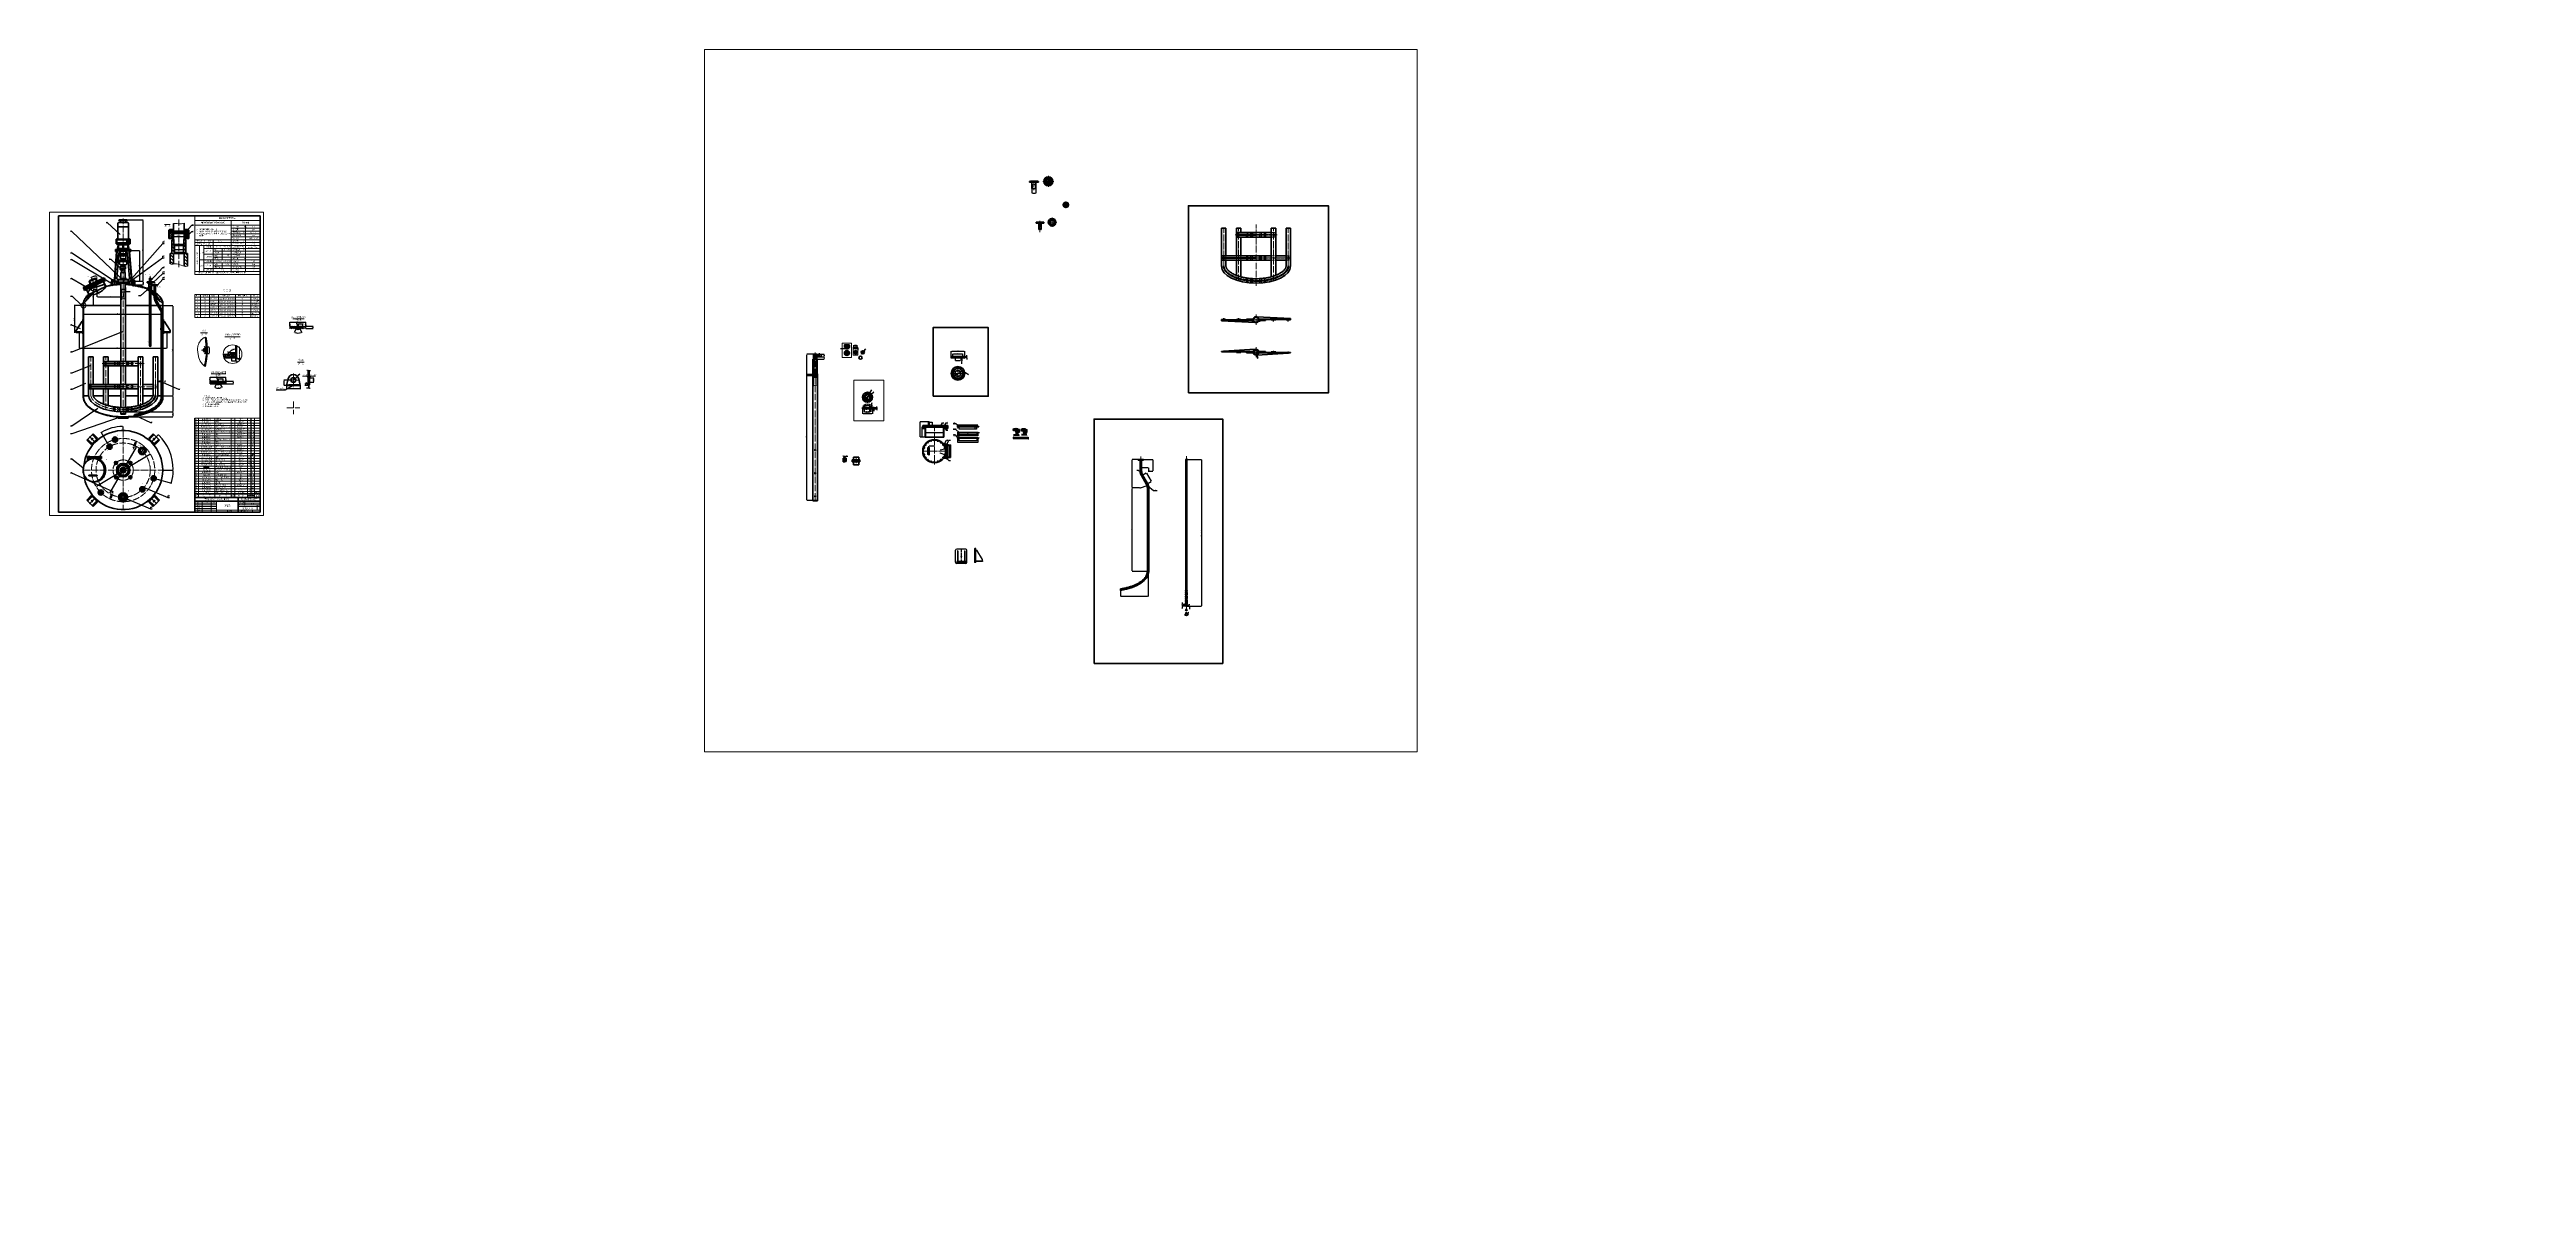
# Model space of a CAD drawing. Extents: x -49005 to 5786, y 3040 to 28144.
import ezdxf

# ---------------------------------------------------------------- set-up
doc = ezdxf.new("R2010")
doc.units = 0
doc.header["$LTSCALE"] = 6
for name, pattern in [('ACAD_ISO02W100', [15, 12, -3]), ('ACAD_ISO04W100', [30.5, 24, -3, 0.5, -3]), ('CENTER', [2, 1.25, -0.25, 0.25, -0.25]), ('DIVIDE2', [0.625, 0.25, -0.125, 0, -0.125, 0, -0.125]), ('PHANTOM2', [31.75, 15.875, -3.175, 3.175, -3.175, 3.175, -3.175])]:
    doc.linetypes.add(name, pattern=pattern)
doc.layers.get('0').update_dxf_attribs({"linetype": 'CONTINUOUS', "lineweight": 20})
doc.layers.get('Defpoints').update_dxf_attribs({"linetype": 'CONTINUOUS'})
for name, color, linetype in [('00', 7, 'CONTINUOUS'), ('2', 4, 'CONTINUOUS'), ('3', 3, 'CENTER'), ('DI', 2, 'DIVIDE2'), ('harch', 3, 'CONTINUOUS')]:
    doc.layers.add(name, color=color, linetype=linetype)
for name, color, linetype, lineweight in [('CEN', 6, 'ACAD_ISO04W100', 15), ('CON', 7, 'CONTINUOUS', 70), ('DASH', 4, 'ACAD_ISO02W100', 15), ('DIM', 7, 'CONTINUOUS', 20), ('HATCH', 3, 'CONTINUOUS', 18), ('min', 1, 'CONTINUOUS', 18)]:
    doc.layers.add(name, color=color, linetype=linetype, lineweight=lineweight)
doc.styles.get("Standard").update_dxf_attribs({"font": 'SIMFANG.TTF', "width": 0.8})
doc.dimstyles.new('DIN', dxfattribs={"dimscale": 6, "dimtxt": 3.5, "dimasz": 2.5, "dimexe": 1.25, "dimexo": 0.625, "dimtad": 1, "dimdec": 0, "dimdsep": 46, "dimlunit": 6, "dimtxsty": 'Standard', "dimcen": -2.5, "dimclrd": 256, "dimclre": 256, "dimclrt": 256, "dimadec": 0, "dimazin": 0, "dimtfac": 1, "dimtdec": 0, "dimtmove": 0, "dimatfit": 3, "dimfxl": 1, "dimtvp": 1, "dimtolj": 1, "dimtzin": 0, "dimarcsym": 0})
doc.dimstyles.new('DIN$2', dxfattribs={"dimscale": 6, "dimtxt": 3.5, "dimasz": 2.5, "dimexe": 1.25, "dimexo": 0.625, "dimtad": 1, "dimtih": 1, "dimtoh": 1, "dimdec": 0, "dimdsep": 46, "dimlunit": 6, "dimtxsty": 'Standard', "dimcen": -2.5, "dimclrd": 256, "dimclre": 256, "dimclrt": 256, "dimadec": 0, "dimazin": 0, "dimtfac": 1, "dimtdec": 0, "dimtmove": 0, "dimatfit": 3, "dimfxl": 1, "dimtvp": 1, "dimtolj": 1, "dimtzin": 0, "dimarcsym": 0})
doc.dimstyles.new('ISO-25', dxfattribs={"dimtxt": 3.5, "dimasz": 2.5, "dimexe": 1.25, "dimexo": 0.625, "dimtad": 1, "dimdec": 0, "dimdsep": 46, "dimlunit": 6, "dimtxsty": 'Standard', "dimcen": 2.5, "dimadec": 0, "dimazin": 0, "dimtfac": 1, "dimtdec": 0, "dimtmove": 0, "dimatfit": 3, "dimfxl": 1, "dimtolj": 1, "dimtzin": 0, "dimarcsym": 0})
doc.dimstyles.get("Standard").update_dxf_attribs({"dimscale": 5, "dimtxt": 3.5, "dimasz": 2.5, "dimexe": 0.25, "dimexo": 0.625, "dimtad": 1, "dimdec": 0, "dimzin": 1, "dimdsep": 46, "dimlunit": 6, "dimtxsty": 'Standard', "dimcen": 2.5, "dimadec": 0, "dimazin": 0, "dimtfac": 1, "dimtdec": 0, "dimtmove": 0, "dimatfit": 3, "dimfxl": 1, "dimtolj": 1, "dimtzin": 0, "dimarcsym": 0})
doc.dimstyles.new('STANDARD$3', dxfattribs={"dimscale": 5, "dimtxt": 3.5, "dimasz": 2.5, "dimexe": 0.25, "dimexo": 0.625, "dimtad": 1, "dimdec": 0, "dimzin": 4, "dimdsep": 46, "dimlunit": 6, "dimtxsty": 'Standard', "dimcen": 2.5, "dimadec": 0, "dimazin": 0, "dimtfac": 1, "dimtdec": 0, "dimtmove": 0, "dimatfit": 3, "dimfxl": 1, "dimtolj": 1, "dimtzin": 0, "dimarcsym": 0})
pattern_1 = [(45, (-13092.3023, 2749.7063), (-2.24506403, 2.24506403), [])]
pattern_2 = [(45, (-48910.7412, 22269.4743), (-2.24506403, 2.24506403), [])]
pattern_3 = [(45, (-48910.7412, 22269.4743), (-1.12253202, 1.12253202), []), (135, (-48910.7412, 22269.4743), (-1.12253202, -1.12253202), [])]

# ---------------------------------------------------------------- blocks, each defined once
blk = doc.blocks.new('*U14', base_point=(269, 444))
at = {"layer": '00', "color": 7}
for p, q in [((99, 734), (88, 726)), ((88, 726), (88, 427)), ((99, 734), (99, 419)), ((119, 734), (99, 734)), ((109, 694), (109, 458)), ((109, 694), (139, 694)), ((119, 694), (119, 734)), ((269, 488), (139, 694)), ((99, 419), (88, 427)), ((119, 419), (99, 419)), ((109, 458), (269, 458)), ((119, 419), (119, 458)), ((129, 444), (129, 458)), ((269, 444), (129, 444)), ((269, 458), (269, 488)), ((269, 458), (269, 444))]:
    blk.add_line(p, q, dxfattribs=at)
at = {"layer": '2', "color": 2, "ltscale": 2}
for p, q in [((184, 458), (184, 444)), ((214, 458), (214, 444))]:
    blk.add_line(p, q, dxfattribs=at)
at = {"layer": '3', "color": 3, "ltscale": 3}
blk.add_line((199, 434), (199, 468), dxfattribs=at)
blk = doc.blocks.new('*U15', base_point=(131, 396))
at = {"layer": '00', "color": 7}
for p, q in [((6, 420), (6, 687)), ((232, 711), (30, 711)), ((51, 671), (51, 435)), ((59, 671), (51, 671)), ((59, 671), (59, 435)), ((203, 671), (203, 435)), ((203, 671), (211, 671)), ((211, 671), (211, 435)), ((256, 420), (256, 687)), ((232, 396), (30, 396)), ((231, 435), (31, 435)), ((31, 435), (31, 421)), ((231, 421), (31, 421)), ((59, 465), (51, 465)), ((211, 465), (203, 465)), ((231, 435), (231, 421))]:
    blk.add_line(p, q, dxfattribs=at)
blk.add_circle((131, 554), 4, dxfattribs=at)
for centre, start, end in [((30, 687), 90, 180), ((232, 687), 0, 90), ((30, 420), 180, 270), ((232, 420), 270, 0)]:
    blk.add_arc(centre, 24, start, end, dxfattribs=at)
at = {"layer": '2', "color": 2, "ltscale": 2}
for p, q in [((116, 435), (116, 421)), ((146, 435), (146, 421))]:
    blk.add_line(p, q, dxfattribs=at)
at = {"layer": '3', "color": 3, "ltscale": 7}
blk.add_line((131, 721), (131, 386), dxfattribs=at)
blk = doc.blocks.new('*D16')
at = {"layer": 'Defpoints', "color": 0, "lineweight": 18}
for p in [(-43347, 20733), (-43285, 20727), (-43271, 20710), (-43271, 20710), (-43267, 20710)]:
    blk.add_point(p, dxfattribs=at)
at = {"layer": 'min', "lineweight": -2}
for p, q in [((-43275, 20710), (-43358, 20710)), ((-43287, 20730), (-43327, 20777))]:
    blk.add_line(p, q, dxfattribs=at)
blk.add_arc((-43271, 20710), 79.3, 140.8548, 169.1452, dxfattribs=at)
at = {"layer": 'min', "lineweight": 18}
for points in [[(-43346, 20725), (-43351, 20726), (-43350, 20710)], [(-43334, 20762), (-43331, 20759), (-43322, 20771)]]:
    blk.add_solid(points, dxfattribs=at)
at = {"layer": 'min', "insert": (-43350, 20760), "char_height": 21, "attachment_point": 5, "rotation": 58.14}
blk.add_mtext('\\A1;50°', dxfattribs=at)
blk = doc.blocks.new('*D17')
at = {"layer": 'Defpoints', "color": 0, "lineweight": 70}
for p in [(-43761, 20710), (-43761, 20639), (-43461, 20710)]:
    blk.add_point(p, dxfattribs=at)
at = {"layer": 'min', "lineweight": -2}
for p, q in [((-43761, 20707), (-43761, 20631)), ((-43476, 20639), (-43746, 20639)), ((-43461, 20707), (-43461, 20631))]:
    blk.add_line(p, q, dxfattribs=at)
at = {"layer": 'min', "lineweight": 70}
for points in [[(-43746, 20641), (-43746, 20636), (-43761, 20639)], [(-43476, 20641), (-43476, 20636), (-43461, 20639)]]:
    blk.add_solid(points, dxfattribs=at)
at = {"layer": 'min', "insert": (-43611, 20653), "char_height": 21, "attachment_point": 5}
blk.add_mtext('\\A1;150', dxfattribs=at)
blk = doc.blocks.new('*D18')
at = {"layer": 'Defpoints', "color": 0, "lineweight": 70}
for p in [(-43273, 20710), (-43273, 20656), (-43269, 20710)]:
    blk.add_point(p, dxfattribs=at)
at = {"layer": 'min', "lineweight": -2}
for p, q in [((-43288, 20656), (-43318, 20656)), ((-43273, 20707), (-43273, 20649)), ((-43269, 20656), (-43273, 20656)), ((-43269, 20707), (-43269, 20649)), ((-43254, 20656), (-43239, 20656))]:
    blk.add_line(p, q, dxfattribs=at)
at = {"layer": 'min', "lineweight": 70}
for points in [[(-43288, 20659), (-43288, 20654), (-43273, 20656)], [(-43254, 20659), (-43254, 20654), (-43269, 20656)]]:
    blk.add_solid(points, dxfattribs=at)
at = {"layer": 'min', "insert": (-43311, 20670), "char_height": 21, "attachment_point": 5}
blk.add_mtext('\\A1;2', dxfattribs=at)
blk = doc.blocks.new('*D19')
at = {"layer": 'Defpoints', "color": 0, "lineweight": 18}
for p in [(-43261, 20884), (-43261, 20784), (-43163, 20784)]:
    blk.add_point(p, dxfattribs=at)
at = {"layer": 'min', "lineweight": -2}
for p, q in [((-43257, 20884), (-43155, 20884)), ((-43163, 20869), (-43163, 20799)), ((-43257, 20784), (-43155, 20784))]:
    blk.add_line(p, q, dxfattribs=at)
at = {"layer": 'min', "lineweight": 18}
for points in [[(-43165, 20869), (-43160, 20869), (-43163, 20884)], [(-43165, 20799), (-43160, 20799), (-43163, 20784)]]:
    blk.add_solid(points, dxfattribs=at)
at = {"layer": 'min', "insert": (-43177, 20834), "char_height": 21, "attachment_point": 5, "rotation": 90}
blk.add_mtext('\\A1;{\\Fisocp.shx|c0;%%c}50', dxfattribs=at)
blk = doc.blocks.new('*D20')
at = {"layer": 'Defpoints', "color": 0, "lineweight": 18}
for p in [(-43611, 20834), (-43520, 20913)]:
    blk.add_point(p, dxfattribs=at)
at = {"layer": 'min', "lineweight": -2}
for p, q in [((-43611, 20834), (-43520, 20913)), ((-43468, 20960), (-43509, 20923))]:
    blk.add_line(p, q, dxfattribs=at)
at = {"layer": 'min', "lineweight": 18}
blk.add_solid([(-43511, 20925), (-43507, 20921), (-43520, 20913)], dxfattribs=at)
at = {"layer": 'min', "insert": (-43492, 20957), "char_height": 21, "attachment_point": 5, "rotation": 41.256}
blk.add_mtext('\\A1;R60', dxfattribs=at)
blk = doc.blocks.new('*D21')
at = {"layer": 'Defpoints', "color": 0, "lineweight": 70}
for p in [(-43812, 20834), (-43611, 20834), (-43611, 20714)]:
    blk.add_point(p, dxfattribs=at)
at = {"layer": 'min', "lineweight": -2}
for p, q in [((-43614, 20834), (-43819, 20834)), ((-43614, 20714), (-43819, 20714)), ((-43812, 20729), (-43812, 20819))]:
    blk.add_line(p, q, dxfattribs=at)
at = {"layer": 'min', "lineweight": 70}
for points in [[(-43814, 20819), (-43809, 20819), (-43812, 20834)], [(-43814, 20729), (-43809, 20729), (-43812, 20714)]]:
    blk.add_solid(points, dxfattribs=at)
at = {"layer": 'min', "insert": (-43826, 20774), "char_height": 21, "attachment_point": 5, "rotation": 90}
blk.add_mtext('\\A1;60', dxfattribs=at)
blk = doc.blocks.new('*D22')
at = {"layer": 'Defpoints', "color": 0, "lineweight": 18}
for p in [(-44975, 21402), (-44938, 21506), (-44884, 21600), (-44894, 21334), (-44884, 21322)]:
    blk.add_point(p, dxfattribs=at)
at = {"layer": 'min', "lineweight": -2}
blk.add_line((-44978, 21404), (-45034, 21452), dxfattribs=at)
blk.add_arc((-44884, 21326), 188, 94.5652, 135.4348, dxfattribs=at)
at = {"layer": 'min', "lineweight": 18}
for points in [[(-45017, 21456), (-45020, 21460), (-45028, 21447)], [(-44899, 21516), (-44899, 21511), (-44884, 21514)]]:
    blk.add_solid(points, dxfattribs=at)
at = {"layer": 'min', "insert": (-44970, 21510), "char_height": 21, "attachment_point": 5, "rotation": 25}
blk.add_mtext('\\A1;50°', dxfattribs=at)
blk = doc.blocks.new('*D23')
at = {"layer": 'Defpoints', "color": 0, "lineweight": 18}
for p in [(-45052, 21402), (-44975, 21402), (-44884, 21432)]:
    blk.add_point(p, dxfattribs=at)
at = {"layer": 'min', "lineweight": -2}
for p, q in [((-44888, 21432), (-45060, 21432)), ((-44978, 21402), (-45060, 21402)), ((-45052, 21447), (-45052, 21462)), ((-45052, 21432), (-45052, 21402)), ((-45052, 21387), (-45052, 21372))]:
    blk.add_line(p, q, dxfattribs=at)
at = {"layer": 'min', "lineweight": 18}
for points in [[(-45055, 21447), (-45050, 21447), (-45052, 21432)], [(-45055, 21387), (-45050, 21387), (-45052, 21402)]]:
    blk.add_solid(points, dxfattribs=at)
at = {"layer": 'min', "insert": (-45067, 21417), "char_height": 21, "attachment_point": 5, "rotation": 90}
blk.add_mtext('\\A1;6', dxfattribs=at)
blk = doc.blocks.new('*D24')
at = {"layer": 'Defpoints', "color": 0, "lineweight": 18}
for p in [(-44980, 21322), (-44894, 21334), (-44894, 21322)]:
    blk.add_point(p, dxfattribs=at)
at = {"layer": 'min', "lineweight": -2}
for p, q in [((-44898, 21334), (-44988, 21334)), ((-44898, 21322), (-44988, 21322)), ((-44980, 21349), (-44980, 21364)), ((-44980, 21334), (-44980, 21322)), ((-44980, 21307), (-44980, 21254))]:
    blk.add_line(p, q, dxfattribs=at)
at = {"layer": 'min', "lineweight": 18}
for points in [[(-44983, 21349), (-44978, 21349), (-44980, 21334)], [(-44983, 21307), (-44978, 21307), (-44980, 21322)]]:
    blk.add_solid(points, dxfattribs=at)
at = {"layer": 'min', "insert": (-44994, 21273), "char_height": 21, "attachment_point": 5, "rotation": 90}
blk.add_mtext('\\A1;2.5', dxfattribs=at)
blk = doc.blocks.new('*D25')
at = {"layer": 'Defpoints', "color": 0, "lineweight": 18}
for p in [(-44894, 21322), (-44894, 21250), (-44884, 21322)]:
    blk.add_point(p, dxfattribs=at)
at = {"layer": 'min', "lineweight": -2}
for p, q in [((-44909, 21250), (-44975, 21250)), ((-44894, 21318), (-44894, 21242)), ((-44884, 21250), (-44894, 21250)), ((-44884, 21318), (-44884, 21242)), ((-44869, 21250), (-44854, 21250))]:
    blk.add_line(p, q, dxfattribs=at)
at = {"layer": 'min', "lineweight": 18}
for points in [[(-44909, 21252), (-44909, 21247), (-44894, 21250)], [(-44869, 21252), (-44869, 21247), (-44884, 21250)]]:
    blk.add_solid(points, dxfattribs=at)
at = {"layer": 'min', "insert": (-44967, 21264), "char_height": 21, "attachment_point": 5}
blk.add_mtext('\\A1;2', dxfattribs=at)
blk = doc.blocks.new('*D26')
at = {"layer": 'CON', "color": 0, "lineweight": -2}
for p, q in [((-27274, 25067), (-27274, 24967)), ((-27262, 24968), (-27198, 24968)), ((-27185, 25067), (-27185, 24967))]:
    blk.add_line(p, q, dxfattribs=at)
at = {"layer": 'CON', "color": 0, "lineweight": 18}
for points in [[(-27262, 24970), (-27262, 24966), (-27274, 24968)], [(-27198, 24970), (-27198, 24966), (-27185, 24968)]]:
    blk.add_solid(points, dxfattribs=at)
at = {"layer": 'Defpoints', "color": 0, "lineweight": 18}
for p in [(-27274, 25070), (-27185, 25070), (-27185, 24968)]:
    blk.add_point(p, dxfattribs=at)
at = {"layer": 'CON', "color": 0, "insert": (-27230, 24980), "char_height": 17.5, "attachment_point": 5}
blk.add_mtext('\\A1;89', dxfattribs=at)
blk = doc.blocks.new('*D30')
at = {"layer": 'CON', "color": 0, "lineweight": -2}
for p, q in [((-32028, 21404), (-31972, 21404)), ((-32028, 21374), (-31972, 21374)), ((-31973, 21416), (-31973, 21429)), ((-31973, 21404), (-31973, 21374)), ((-31973, 21361), (-31973, 21349))]:
    blk.add_line(p, q, dxfattribs=at)
at = {"layer": 'CON', "color": 0, "lineweight": 18}
for points in [[(-31975, 21416), (-31971, 21416), (-31973, 21404)], [(-31975, 21361), (-31971, 21361), (-31973, 21374)]]:
    blk.add_solid(points, dxfattribs=at)
at = {"layer": 'Defpoints', "color": 0, "lineweight": 18}
for p in [(-32031, 21404), (-32031, 21374), (-31973, 21374)]:
    blk.add_point(p, dxfattribs=at)
at = {"layer": 'CON', "color": 0, "insert": (-31985, 21389), "char_height": 17.5, "attachment_point": 5, "rotation": 90}
blk.add_mtext('\\A1;30', dxfattribs=at)
blk = doc.blocks.new('*D31')
at = {"layer": 'CON', "color": 0, "lineweight": -2}
for p, q in [((-32028, 21404), (-31924, 21404)), ((-32021, 21369), (-31924, 21369)), ((-31925, 21391), (-31925, 21381))]:
    blk.add_line(p, q, dxfattribs=at)
at = {"layer": 'CON', "color": 0, "lineweight": 18}
for points in [[(-31927, 21391), (-31923, 21391), (-31925, 21404)], [(-31927, 21381), (-31923, 21381), (-31925, 21369)]]:
    blk.add_solid(points, dxfattribs=at)
at = {"layer": 'Defpoints', "color": 0, "lineweight": 18}
for p in [(-32031, 21404), (-32024, 21369), (-31925, 21369)]:
    blk.add_point(p, dxfattribs=at)
at = {"layer": 'CON', "color": 0, "insert": (-31937, 21386), "char_height": 17.5, "attachment_point": 5, "rotation": 90}
blk.add_mtext('\\A1;35', dxfattribs=at)
blk = doc.blocks.new('*D32')
at = {"layer": 'CON', "color": 0, "lineweight": -2}
for p, q in [((-32066, 21404), (-31870, 21404)), ((-31872, 21391), (-31872, 21358)), ((-32066, 21346), (-31870, 21346))]:
    blk.add_line(p, q, dxfattribs=at)
at = {"layer": 'CON', "color": 0, "lineweight": 18}
for points in [[(-31874, 21391), (-31870, 21391), (-31872, 21404)], [(-31874, 21358), (-31870, 21358), (-31872, 21346)]]:
    blk.add_solid(points, dxfattribs=at)
at = {"layer": 'Defpoints', "color": 0, "lineweight": 18}
for p in [(-32069, 21404), (-32069, 21346), (-31872, 21346)]:
    blk.add_point(p, dxfattribs=at)
at = {"layer": 'CON', "color": 0, "insert": (-31883, 21375), "char_height": 17.5, "attachment_point": 5, "rotation": 90}
blk.add_mtext('\\A1;58', dxfattribs=at)
blk = doc.blocks.new('*D33')
at = {"layer": 'CON', "color": 0, "lineweight": -2}
for p, q in [((-32066, 21346), (-31870, 21346)), ((-32066, 21296), (-31870, 21296)), ((-31871, 21333), (-31871, 21308))]:
    blk.add_line(p, q, dxfattribs=at)
at = {"layer": 'CON', "color": 0, "lineweight": 18}
for points in [[(-31873, 21333), (-31869, 21333), (-31871, 21346)], [(-31873, 21308), (-31869, 21308), (-31871, 21296)]]:
    blk.add_solid(points, dxfattribs=at)
at = {"layer": 'Defpoints', "color": 0, "lineweight": 18}
for p in [(-32069, 21346), (-32069, 21296), (-31871, 21296)]:
    blk.add_point(p, dxfattribs=at)
at = {"layer": 'CON', "color": 0, "insert": (-31883, 21321), "char_height": 17.5, "attachment_point": 5, "rotation": 90}
blk.add_mtext('\\A1;50', dxfattribs=at)
blk = doc.blocks.new('*D34')
at = {"layer": 'Defpoints', "color": 0, "lineweight": 18}
for p in [(-30802, 20224), (-30802, 20194), (-30702, 20194)]:
    blk.add_point(p, dxfattribs=at)
at = {"layer": 'min', "color": 0, "lineweight": -2}
for p, q in [((-30799, 20224), (-30700, 20224)), ((-30799, 20194), (-30700, 20194)), ((-30702, 20236), (-30702, 20249)), ((-30702, 20224), (-30702, 20194)), ((-30702, 20181), (-30702, 20169))]:
    blk.add_line(p, q, dxfattribs=at)
at = {"layer": 'min', "color": 0, "lineweight": 18}
for points in [[(-30704, 20236), (-30699, 20236), (-30702, 20224)], [(-30704, 20181), (-30699, 20181), (-30702, 20194)]]:
    blk.add_solid(points, dxfattribs=at)
at = {"layer": 'min', "color": 0, "insert": (-30713, 20209), "char_height": 17.5, "attachment_point": 5, "rotation": 90}
blk.add_mtext('\\A1;30', dxfattribs=at)
blk = doc.blocks.new('*D35')
at = {"layer": 'Defpoints', "color": 0, "lineweight": 18}
for p in [(-30815, 20194), (-30814, 20214), (-30774, 20194)]:
    blk.add_point(p, dxfattribs=at)
at = {"layer": 'min', "color": 0, "lineweight": -2}
for p, q in [((-30812, 20194), (-30772, 20194)), ((-30811, 20214), (-30772, 20214)), ((-30774, 20226), (-30774, 20239)), ((-30774, 20214), (-30774, 20194)), ((-30774, 20181), (-30774, 20146))]:
    blk.add_line(p, q, dxfattribs=at)
at = {"layer": 'min', "color": 0, "lineweight": 18}
for points in [[(-30776, 20226), (-30771, 20226), (-30774, 20214)], [(-30776, 20181), (-30771, 20181), (-30774, 20194)]]:
    blk.add_solid(points, dxfattribs=at)
at = {"layer": 'min', "color": 0, "insert": (-30785, 20157), "char_height": 17.5, "attachment_point": 5, "rotation": 90}
blk.add_mtext('\\A1;20', dxfattribs=at)
blk = doc.blocks.new('*D36')
at = {"layer": 'Defpoints', "color": 0, "lineweight": 18}
for p in [(-30987, 20194), (-30837, 20194), (-30837, 20130)]:
    blk.add_point(p, dxfattribs=at)
at = {"layer": 'min', "color": 0, "lineweight": -2}
for p, q in [((-30987, 20191), (-30987, 20129)), ((-30974, 20130), (-30849, 20130)), ((-30837, 20191), (-30837, 20129))]:
    blk.add_line(p, q, dxfattribs=at)
at = {"layer": 'min', "color": 0, "lineweight": 18}
for points in [[(-30974, 20132), (-30974, 20128), (-30987, 20130)], [(-30849, 20132), (-30849, 20128), (-30837, 20130)]]:
    blk.add_solid(points, dxfattribs=at)
at = {"layer": 'min', "color": 0, "insert": (-30912, 20142), "char_height": 17.5, "attachment_point": 5}
blk.add_mtext('\\A1;{\\Fisocp|c134;%%C}150', dxfattribs=at)
blk = doc.blocks.new('*D37')
at = {"layer": 'Defpoints', "color": 0, "lineweight": 18}
for p in [(-31022, 20194), (-30802, 20194), (-30802, 20090)]:
    blk.add_point(p, dxfattribs=at)
at = {"layer": 'min', "color": 0, "lineweight": -2}
for p, q in [((-31022, 20191), (-31022, 20089)), ((-31009, 20090), (-30814, 20090)), ((-30802, 20191), (-30802, 20089))]:
    blk.add_line(p, q, dxfattribs=at)
at = {"layer": 'min', "color": 0, "lineweight": 18}
for points in [[(-31009, 20092), (-31009, 20088), (-31022, 20090)], [(-30814, 20092), (-30814, 20088), (-30802, 20090)]]:
    blk.add_solid(points, dxfattribs=at)
at = {"layer": 'min', "color": 0, "insert": (-30912, 20102), "char_height": 17.5, "attachment_point": 5}
blk.add_mtext('\\A1;{\\Fisocp|c134;%%C}220', dxfattribs=at)
blk = doc.blocks.new('*D38')
at = {"layer": 'Defpoints', "color": 0, "lineweight": 18}
for p in [(-30982, 20395), (-30842, 20509)]:
    blk.add_point(p, dxfattribs=at)
at = {"layer": 'min', "color": 0, "lineweight": -2}
for p, q in [((-30991, 20387), (-31001, 20379)), ((-30982, 20395), (-30842, 20509)), ((-30773, 20566), (-30832, 20517))]:
    blk.add_line(p, q, dxfattribs=at)
at = {"layer": 'min', "color": 0, "lineweight": 18}
for points in [[(-30993, 20389), (-30990, 20385), (-30982, 20395)], [(-30834, 20518), (-30831, 20515), (-30842, 20509)]]:
    blk.add_solid(points, dxfattribs=at)
at = {"layer": 'min', "color": 0, "insert": (-30797, 20561), "char_height": 17.5, "attachment_point": 5, "rotation": 39.2559}
blk.add_mtext('\\A1;{\\Fisocp|c134;%%C}180', dxfattribs=at)
blk = doc.blocks.new('*D39')
at = {"layer": 'Defpoints', "color": 0, "lineweight": 18}
for p in [(-30885, 20197), (-30865, 20194), (-30865, 20194)]:
    blk.add_point(p, dxfattribs=at)
at = {"layer": 'min', "color": 0, "lineweight": -2}
for p, q in [((-30881, 20197), (-30864, 20197)), ((-30869, 20194), (-30867, 20194)), ((-30865, 20210), (-30865, 20222)), ((-30865, 20197), (-30865, 20194)), ((-30865, 20181), (-30865, 20138))]:
    blk.add_line(p, q, dxfattribs=at)
at = {"layer": 'min', "color": 0, "lineweight": 18}
for points in [[(-30867, 20210), (-30863, 20210), (-30865, 20197)], [(-30867, 20181), (-30863, 20181), (-30865, 20194)]]:
    blk.add_solid(points, dxfattribs=at)
at = {"layer": 'min', "color": 0, "insert": (-30877, 20153), "char_height": 17.5, "attachment_point": 5, "rotation": 90}
blk.add_mtext('\\A1;3.5', dxfattribs=at)
blk = doc.blocks.new('*D40')
at = {"layer": 'Defpoints', "color": 0, "lineweight": 18}
for p in [(-30940, 20205), (-30940, 20205), (-30940, 20197)]:
    blk.add_point(p, dxfattribs=at)
at = {"layer": 'min', "color": 0, "lineweight": -2}
for p, q in [((-30943, 20205), (-30941, 20205)), ((-30943, 20197), (-30941, 20197)), ((-30940, 20218), (-30940, 20243)), ((-30940, 20197), (-30940, 20205)), ((-30940, 20185), (-30940, 20172))]:
    blk.add_line(p, q, dxfattribs=at)
at = {"layer": 'min', "color": 0, "lineweight": 18}
for points in [[(-30942, 20218), (-30938, 20218), (-30940, 20205)], [(-30942, 20185), (-30938, 20185), (-30940, 20197)]]:
    blk.add_solid(points, dxfattribs=at)
at = {"layer": 'min', "color": 0, "insert": (-30952, 20236), "char_height": 17.5, "attachment_point": 5, "rotation": 90}
blk.add_mtext('\\A1;8', dxfattribs=at)
blk = doc.blocks.new('*D41')
at = {"layer": 'Defpoints', "color": 0, "lineweight": 18}
for p in [(-30879, 20294), (-30976, 20221), (-30967, 20205), (-30857, 20205), (-30848, 20221)]:
    blk.add_point(p, dxfattribs=at)
at = {"layer": 'min', "color": 0, "lineweight": -2}
for p, q in [((-30978, 20224), (-31006, 20273)), ((-30846, 20224), (-30818, 20273))]:
    blk.add_line(p, q, dxfattribs=at)
blk.add_arc((-30912, 20110), 187, 63.8256, 116.1744, dxfattribs=at)
at = {"layer": 'min', "color": 0, "lineweight": 18}
for points in [[(-30993, 20276), (-30995, 20280), (-31005, 20272)], [(-30828, 20280), (-30830, 20276), (-30818, 20272)]]:
    blk.add_solid(points, dxfattribs=at)
at = {"layer": 'min', "color": 0, "insert": (-30912, 20309), "char_height": 17.5, "attachment_point": 5}
blk.add_mtext('\\A1;60°', dxfattribs=at)
blk = doc.blocks.new('*D42')
at = {"layer": 'Defpoints', "color": 0, "lineweight": 18}
for p in [(-30913, 21939), (-30813, 20223)]:
    blk.add_point(p, dxfattribs=at)
at = {"layer": 'min', "color": 0, "lineweight": -2}
blk.add_line((-30819, 20329), (-30814, 20236), dxfattribs=at)
at = {"layer": 'min', "color": 0, "lineweight": 18}
blk.add_solid([(-30812, 20236), (-30816, 20236), (-30813, 20223)], dxfattribs=at)
at = {"layer": 'min', "color": 0, "insert": (-30806, 20298), "char_height": 17.5, "attachment_point": 5, "rotation": 273.3248}
blk.add_mtext('\\A1;SR1750', dxfattribs=at)
blk = doc.blocks.new('*D43')
at = {"layer": 'Defpoints', "color": 0, "lineweight": 18}
for p in [(-30857, 20272), (-30967, 20205), (-30857, 20205)]:
    blk.add_point(p, dxfattribs=at)
at = {"layer": 'min', "color": 0, "lineweight": -2}
for p, q in [((-30967, 20208), (-30967, 20274)), ((-30954, 20272), (-30869, 20272)), ((-30857, 20208), (-30857, 20274))]:
    blk.add_line(p, q, dxfattribs=at)
at = {"layer": 'min', "color": 0, "lineweight": 18}
for points in [[(-30954, 20275), (-30954, 20270), (-30967, 20272)], [(-30869, 20275), (-30869, 20270), (-30857, 20272)]]:
    blk.add_solid(points, dxfattribs=at)
at = {"layer": 'min', "color": 0, "insert": (-30912, 20284), "char_height": 17.5, "attachment_point": 5}
blk.add_mtext('\\A1;110', dxfattribs=at)
blk = doc.blocks.new('*D44')
at = {"layer": 'Defpoints', "color": 0, "lineweight": 18}
for p in [(-30882, 20528), (-30873, 20542)]:
    blk.add_point(p, dxfattribs=at)
at = {"layer": 'min', "color": 0, "lineweight": -2}
for p, q in [((-30889, 20518), (-30896, 20508)), ((-30882, 20528), (-30873, 20542)), ((-30822, 20614), (-30866, 20552))]:
    blk.add_line(p, q, dxfattribs=at)
at = {"layer": 'min', "color": 0, "lineweight": 18}
for points in [[(-30891, 20519), (-30887, 20517), (-30882, 20528)], [(-30867, 20553), (-30864, 20551), (-30873, 20542)]]:
    blk.add_solid(points, dxfattribs=at)
at = {"layer": 'min', "color": 0, "insert": (-30847, 20600), "char_height": 17.5, "attachment_point": 5, "rotation": 55.1356}
blk.add_mtext('\\A1;8-M16', dxfattribs=at)
blk = doc.blocks.new('*D60')
at = {"layer": 'Defpoints', "color": 0, "lineweight": 18}
for p in [(-29132, 19401), (-29132, 19400), (-29078, 19401)]:
    blk.add_point(p, dxfattribs=at)
at = {"layer": 'min', "color": 0, "lineweight": -2}
for p, q in [((-29131, 19401), (-29076, 19401)), ((-29131, 19400), (-29076, 19400)), ((-29078, 19403), (-29078, 19408)), ((-29078, 19400), (-29078, 19401)), ((-29078, 19397), (-29078, 19395))]:
    blk.add_line(p, q, dxfattribs=at)
at = {"layer": 'min', "color": 0, "lineweight": 18}
for points in [[(-29078, 19403), (-29077, 19403), (-29078, 19401)], [(-29078, 19397), (-29077, 19397), (-29078, 19400)]]:
    blk.add_solid(points, dxfattribs=at)
at = {"layer": 'min', "color": 0, "insert": (-29080, 19407), "char_height": 3.5, "attachment_point": 5, "rotation": 90}
blk.add_mtext('\\A1;1', dxfattribs=at)
blk = doc.blocks.new('*D61')
at = {"layer": 'Defpoints', "color": 0, "lineweight": 18}
for p in [(-29581, 19185), (-29563, 19335), (-29563, 19185)]:
    blk.add_point(p, dxfattribs=at)
at = {"layer": 'min', "color": 0, "lineweight": -2}
for p, q in [((-29563, 19335), (-29582, 19335)), ((-29563, 19185), (-29582, 19185)), ((-29581, 19332), (-29581, 19187))]:
    blk.add_line(p, q, dxfattribs=at)
at = {"layer": 'min', "color": 0, "lineweight": 18}
for points in [[(-29581, 19332), (-29580, 19332), (-29581, 19335)], [(-29581, 19187), (-29580, 19187), (-29581, 19185)]]:
    blk.add_solid(points, dxfattribs=at)
at = {"layer": 'min', "color": 0, "insert": (-29583, 19260), "char_height": 3.5, "attachment_point": 5, "rotation": 90}
blk.add_mtext('\\A1;150', dxfattribs=at)
blk = doc.blocks.new('*D62')
at = {"layer": 'Defpoints', "color": 0, "lineweight": 18}
for p in [(-29552, 19369), (-29552, 19355), (-29432, 19367)]:
    blk.add_point(p, dxfattribs=at)
at = {"layer": 'min', "color": 0, "lineweight": -2}
for p, q in [((-29552, 19355), (-29552, 19370)), ((-29434, 19369), (-29549, 19369)), ((-29432, 19368), (-29432, 19370))]:
    blk.add_line(p, q, dxfattribs=at)
at = {"layer": 'min', "color": 0, "lineweight": 18}
for points in [[(-29549, 19370), (-29549, 19369), (-29552, 19369)], [(-29434, 19370), (-29434, 19369), (-29432, 19369)]]:
    blk.add_solid(points, dxfattribs=at)
at = {"layer": 'min', "color": 0, "insert": (-29492, 19372), "char_height": 3.5, "attachment_point": 5}
blk.add_mtext('\\A1;120', dxfattribs=at)
blk = doc.blocks.new('*D63')
at = {"layer": 'Defpoints', "color": 0, "lineweight": 18}
for p in [(-29665, 19204), (-29198, 19316)]:
    blk.add_point(p, dxfattribs=at)
at = {"layer": 'min', "color": 0, "lineweight": -2}
blk.add_line((-29303, 19291), (-29201, 19315), dxfattribs=at)
at = {"layer": 'min', "color": 0, "lineweight": 18}
blk.add_solid([(-29201, 19316), (-29201, 19315), (-29198, 19316)], dxfattribs=at)
at = {"layer": 'min', "color": 0, "insert": (-29299, 19294), "char_height": 3.5, "attachment_point": 5, "rotation": 13.5068}
blk.add_mtext('\\A1;{\\Fisocp.shx|c0;%%c}480', dxfattribs=at)
blk = doc.blocks.new('*D64')
at = {"layer": 'Defpoints', "color": 0, "lineweight": 18}
for p in [(-29677, 19340), (-29187, 19180)]:
    blk.add_point(p, dxfattribs=at)
at = {"layer": 'min', "color": 0, "lineweight": -2}
blk.add_line((-29311, 19221), (-29189, 19181), dxfattribs=at)
at = {"layer": 'min', "color": 0, "lineweight": 18}
blk.add_solid([(-29189, 19181), (-29189, 19181), (-29187, 19180)], dxfattribs=at)
at = {"layer": 'min', "color": 0, "insert": (-29307, 19222), "char_height": 3.5, "attachment_point": 5, "rotation": 341.9576}
blk.add_mtext('\\A1;{\\Fisocp.shx|c0;%%c}515', dxfattribs=at)
blk = doc.blocks.new('*D45')
at = {"layer": 'Defpoints', "color": 0, "lineweight": 18}
for p in [(-29638, 19674), (-29638, 19669), (-29632, 19674)]:
    blk.add_point(p, dxfattribs=at)
at = {"layer": 'min', "color": 0, "lineweight": -2}
for p, q in [((-29640, 19669), (-29643, 19669)), ((-29638, 19673), (-29638, 19668)), ((-29632, 19669), (-29638, 19669)), ((-29632, 19673), (-29632, 19668)), ((-29629, 19669), (-29627, 19669))]:
    blk.add_line(p, q, dxfattribs=at)
at = {"layer": 'min', "color": 0, "lineweight": 18}
for points in [[(-29640, 19669), (-29640, 19668), (-29638, 19669)], [(-29629, 19669), (-29629, 19668), (-29632, 19669)]]:
    blk.add_solid(points, dxfattribs=at)
at = {"layer": 'min', "color": 0, "insert": (-29635, 19671), "char_height": 3.5, "attachment_point": 5}
blk.add_mtext('\\A1;6', dxfattribs=at)
blk = doc.blocks.new('*D46')
at = {"layer": 'Defpoints', "color": 0, "lineweight": 18}
for p in [(-29632, 19683), (-29632, 19669), (-29232, 19683)]:
    blk.add_point(p, dxfattribs=at)
at = {"layer": 'min', "color": 0, "lineweight": -2}
for p, q in [((-29632, 19682), (-29632, 19668)), ((-29234, 19669), (-29629, 19669)), ((-29232, 19682), (-29232, 19668))]:
    blk.add_line(p, q, dxfattribs=at)
at = {"layer": 'min', "color": 0, "lineweight": 18}
for points in [[(-29629, 19669), (-29629, 19668), (-29632, 19669)], [(-29234, 19669), (-29234, 19668), (-29232, 19669)]]:
    blk.add_solid(points, dxfattribs=at)
at = {"layer": 'min', "color": 0, "insert": (-29432, 19671), "char_height": 3.5, "attachment_point": 5}
blk.add_mtext('\\A1;{\\Fisocp.shx|c0;%%c}400', dxfattribs=at)
blk = doc.blocks.new('*D47')
at = {"layer": 'Defpoints', "color": 0, "lineweight": 18}
for p in [(-29744, 19909), (-29552, 19909), (-29638, 19573)]:
    blk.add_point(p, dxfattribs=at)
at = {"layer": 'min', "color": 0, "lineweight": -2}
for p, q in [((-29552, 19909), (-29746, 19909)), ((-29744, 19575), (-29744, 19906)), ((-29638, 19573), (-29746, 19573))]:
    blk.add_line(p, q, dxfattribs=at)
at = {"layer": 'min', "color": 0, "lineweight": 18}
for points in [[(-29745, 19906), (-29744, 19906), (-29744, 19909)], [(-29745, 19575), (-29744, 19575), (-29744, 19573)]]:
    blk.add_solid(points, dxfattribs=at)
at = {"layer": 'min', "color": 0, "insert": (-29747, 19741), "char_height": 3.5, "attachment_point": 5, "rotation": 90}
blk.add_mtext('\\A1;336', dxfattribs=at)
blk = doc.blocks.new('*D48')
at = {"layer": 'Defpoints', "color": 0, "lineweight": 18}
for p in [(-29689, 19793), (-29707, 19573), (-29638, 19573)]:
    blk.add_point(p, dxfattribs=at)
at = {"layer": 'min', "color": 0, "lineweight": -2}
for p, q in [((-29690, 19793), (-29708, 19793)), ((-29707, 19790), (-29707, 19575)), ((-29638, 19573), (-29708, 19573))]:
    blk.add_line(p, q, dxfattribs=at)
at = {"layer": 'min', "color": 0, "lineweight": 18}
for points in [[(-29707, 19790), (-29707, 19790), (-29707, 19793)], [(-29707, 19575), (-29707, 19575), (-29707, 19573)]]:
    blk.add_solid(points, dxfattribs=at)
at = {"layer": 'min', "color": 0, "insert": (-29709, 19683), "char_height": 3.5, "attachment_point": 5, "rotation": 90}
blk.add_mtext('\\A1;220', dxfattribs=at)
blk = doc.blocks.new('*D65')
at = {"layer": 'Defpoints', "color": 0, "lineweight": 18}
for p in [(-29542, 19901), (-29542, 19831), (-29483, 19831)]:
    blk.add_point(p, dxfattribs=at)
at = {"layer": 'min', "color": 0, "lineweight": -2}
for p, q in [((-29541, 19901), (-29482, 19901)), ((-29541, 19831), (-29482, 19831)), ((-29483, 19898), (-29483, 19833))]:
    blk.add_line(p, q, dxfattribs=at)
at = {"layer": 'min', "color": 0, "lineweight": 18}
for points in [[(-29484, 19898), (-29483, 19898), (-29483, 19901)], [(-29484, 19833), (-29483, 19833), (-29483, 19831)]]:
    blk.add_solid(points, dxfattribs=at)
at = {"layer": 'min', "color": 0, "insert": (-29486, 19866), "char_height": 3.5, "attachment_point": 5, "rotation": 90}
blk.add_mtext('\\A1;70', dxfattribs=at)
blk = doc.blocks.new('*D66')
at = {"layer": 'Defpoints', "color": 0, "lineweight": 18}
for p in [(-29132, 19400), (-29132, 19120), (-29073, 19120)]:
    blk.add_point(p, dxfattribs=at)
at = {"layer": 'min', "color": 0, "lineweight": -2}
for p, q in [((-29131, 19400), (-29072, 19400)), ((-29073, 19397), (-29073, 19122)), ((-29131, 19120), (-29072, 19120))]:
    blk.add_line(p, q, dxfattribs=at)
at = {"layer": 'min', "color": 0, "lineweight": 18}
for points in [[(-29074, 19397), (-29073, 19397), (-29073, 19400)], [(-29074, 19122), (-29073, 19122), (-29073, 19120)]]:
    blk.add_solid(points, dxfattribs=at)
at = {"layer": 'min', "color": 0, "insert": (-29076, 19260), "char_height": 3.5, "attachment_point": 5, "rotation": 90}
blk.add_mtext('\\A1;280', dxfattribs=at)
blk = doc.blocks.new('*D49')
at = {"layer": 'Defpoints', "color": 0, "lineweight": 18}
for p in [(-29132, 19388), (-29132, 19132), (-29104, 19132)]:
    blk.add_point(p, dxfattribs=at)
at = {"layer": 'min', "color": 0, "lineweight": -2}
for p, q in [((-29131, 19388), (-29103, 19388)), ((-29104, 19385), (-29104, 19134)), ((-29131, 19132), (-29103, 19132))]:
    blk.add_line(p, q, dxfattribs=at)
at = {"layer": 'min', "color": 0, "lineweight": 18}
for points in [[(-29104, 19385), (-29104, 19385), (-29104, 19388)], [(-29104, 19134), (-29104, 19134), (-29104, 19132)]]:
    blk.add_solid(points, dxfattribs=at)
at = {"layer": 'min', "color": 0, "insert": (-29106, 19260), "char_height": 3.5, "attachment_point": 5, "rotation": 90}
blk.add_mtext('\\A1;256', dxfattribs=at)
blk = doc.blocks.new('*D50')
at = {"layer": 'Defpoints', "color": 0, "lineweight": 18}
for p in [(-27674, 19561), (-27354, 19570), (-27354, 19561)]:
    blk.add_point(p, dxfattribs=at)
at = {"layer": 'min', "color": 0, "lineweight": -2}
for p, q in [((-27674, 19562), (-27674, 19572)), ((-27669, 19570), (-27359, 19570)), ((-27354, 19562), (-27354, 19572))]:
    blk.add_line(p, q, dxfattribs=at)
at = {"layer": 'min', "color": 0, "lineweight": 18}
for points in [[(-27669, 19571), (-27669, 19569), (-27674, 19570)], [(-27359, 19571), (-27359, 19569), (-27354, 19570)]]:
    blk.add_solid(points, dxfattribs=at)
at = {"layer": 'min', "color": 0, "insert": (-27514, 19575), "char_height": 7, "attachment_point": 5}
blk.add_mtext('\\A1;320', dxfattribs=at)
blk = doc.blocks.new('*D67')
at = {"layer": 'Defpoints', "color": 0, "lineweight": 18}
for p in [(-28919, 19832), (-28919, 19804), (-28469, 19804)]:
    blk.add_point(p, dxfattribs=at)
at = {"layer": 'min', "color": 0, "lineweight": -2}
for p, q in [((-28919, 19804), (-28919, 19833)), ((-28472, 19832), (-28917, 19832)), ((-28469, 19804), (-28469, 19833))]:
    blk.add_line(p, q, dxfattribs=at)
at = {"layer": 'min', "color": 0, "lineweight": 18}
for points in [[(-28917, 19832), (-28917, 19831), (-28919, 19832)], [(-28472, 19832), (-28472, 19831), (-28469, 19832)]]:
    blk.add_solid(points, dxfattribs=at)
at = {"layer": 'min', "color": 0, "insert": (-28694, 19834), "char_height": 3.5, "attachment_point": 5}
blk.add_mtext('\\A1;{\\Fisocp.shx|c0;%%c}450', dxfattribs=at)
blk = doc.blocks.new('*D51')
at = {"layer": 'Defpoints', "color": 0, "lineweight": 18}
for p in [(-28889, 19799), (-28889, 19746), (-28499, 19799)]:
    blk.add_point(p, dxfattribs=at)
at = {"layer": 'min', "color": 0, "lineweight": -2}
for p, q in [((-28889, 19798), (-28889, 19744)), ((-28502, 19746), (-28887, 19746)), ((-28499, 19798), (-28499, 19744))]:
    blk.add_line(p, q, dxfattribs=at)
at = {"layer": 'min', "color": 0, "lineweight": 18}
for points in [[(-28887, 19746), (-28887, 19745), (-28889, 19746)], [(-28502, 19746), (-28502, 19745), (-28499, 19746)]]:
    blk.add_solid(points, dxfattribs=at)
at = {"layer": 'min', "color": 0, "insert": (-28695, 19748), "char_height": 3.5, "attachment_point": 5}
blk.add_mtext('\\A1;{\\Fisocp.shx|c0;%%c}390', dxfattribs=at)
blk = doc.blocks.new('*D68')
at = {"layer": 'Defpoints', "color": 0, "lineweight": 18}
for p in [(-28537, 19799), (-28515, 19799), (-28513, 19804)]:
    blk.add_point(p, dxfattribs=at)
at = {"layer": 'min', "color": 0, "lineweight": -2}
for p, q in [((-28514, 19804), (-28538, 19804)), ((-28515, 19799), (-28538, 19799)), ((-28537, 19806), (-28537, 19809)), ((-28537, 19804), (-28537, 19799)), ((-28537, 19796), (-28537, 19766))]:
    blk.add_line(p, q, dxfattribs=at)
at = {"layer": 'min', "color": 0, "lineweight": 18}
for points in [[(-28537, 19806), (-28536, 19806), (-28537, 19804)], [(-28537, 19796), (-28536, 19796), (-28537, 19799)]]:
    blk.add_solid(points, dxfattribs=at)
at = {"layer": 'min', "color": 0, "insert": (-28539, 19768), "char_height": 3.5, "attachment_point": 5, "rotation": 90}
blk.add_mtext('\\A1;5', dxfattribs=at)
blk = doc.blocks.new('*D69')
at = {"layer": 'Defpoints', "color": 0, "lineweight": 18}
for p in [(-28469, 19804), (-28469, 19801), (-28452, 19801)]:
    blk.add_point(p, dxfattribs=at)
at = {"layer": 'min', "color": 0, "lineweight": -2}
for p, q in [((-28469, 19804), (-28451, 19804)), ((-28469, 19801), (-28451, 19801)), ((-28452, 19806), (-28452, 19809)), ((-28452, 19804), (-28452, 19801)), ((-28452, 19798), (-28452, 19796))]:
    blk.add_line(p, q, dxfattribs=at)
at = {"layer": 'min', "color": 0, "lineweight": 18}
for points in [[(-28453, 19806), (-28452, 19806), (-28452, 19804)], [(-28453, 19798), (-28452, 19798), (-28452, 19801)]]:
    blk.add_solid(points, dxfattribs=at)
at = {"layer": 'min', "color": 0, "insert": (-28455, 19802), "char_height": 3.5, "attachment_point": 5, "rotation": 90}
blk.add_mtext('\\A1;3', dxfattribs=at)
blk = doc.blocks.new('*D52')
at = {"layer": 'Defpoints', "color": 0, "lineweight": 18}
for p in [(-28919, 19671), (-28919, 19603), (-28469, 19671)]:
    blk.add_point(p, dxfattribs=at)
at = {"layer": 'min', "color": 0, "lineweight": -2}
for p, q in [((-28919, 19671), (-28919, 19602)), ((-28471, 19603), (-28916, 19603)), ((-28469, 19671), (-28469, 19602))]:
    blk.add_line(p, q, dxfattribs=at)
at = {"layer": 'min', "color": 0, "lineweight": 18}
for points in [[(-28916, 19603), (-28916, 19602), (-28919, 19603)], [(-28471, 19603), (-28471, 19602), (-28469, 19603)]]:
    blk.add_solid(points, dxfattribs=at)
at = {"layer": 'min', "color": 0, "insert": (-28689, 19605), "char_height": 3.5, "attachment_point": 5}
blk.add_mtext('\\A1;{\\Fisocp.shx|c0;%%c}450', dxfattribs=at)
blk = doc.blocks.new('*D53')
at = {"layer": 'Defpoints', "color": 0, "lineweight": 18}
for p in [(-28894, 19671), (-28894, 19627), (-28494, 19668)]:
    blk.add_point(p, dxfattribs=at)
at = {"layer": 'min', "color": 0, "lineweight": -2}
for p, q in [((-28894, 19671), (-28894, 19625)), ((-28496, 19627), (-28891, 19627)), ((-28494, 19668), (-28494, 19625))]:
    blk.add_line(p, q, dxfattribs=at)
at = {"layer": 'min', "color": 0, "lineweight": 18}
for points in [[(-28891, 19627), (-28891, 19626), (-28894, 19627)], [(-28496, 19627), (-28496, 19626), (-28494, 19627)]]:
    blk.add_solid(points, dxfattribs=at)
at = {"layer": 'min', "color": 0, "insert": (-28689, 19629), "char_height": 3.5, "attachment_point": 5}
blk.add_mtext('\\A1;{\\Fisocp.shx|c0;%%c}400', dxfattribs=at)
blk = doc.blocks.new('*D70')
at = {"layer": 'Defpoints', "color": 0, "lineweight": 18}
for p in [(-28469, 19674), (-28469, 19671), (-28432, 19671)]:
    blk.add_point(p, dxfattribs=at)
at = {"layer": 'min', "color": 0, "lineweight": -2}
for p, q in [((-28468, 19674), (-28430, 19674)), ((-28468, 19671), (-28430, 19671)), ((-28432, 19677), (-28432, 19679)), ((-28432, 19674), (-28432, 19671)), ((-28432, 19669), (-28432, 19666))]:
    blk.add_line(p, q, dxfattribs=at)
at = {"layer": 'min', "color": 0, "lineweight": 18}
for points in [[(-28432, 19677), (-28431, 19677), (-28432, 19674)], [(-28432, 19669), (-28431, 19669), (-28432, 19671)]]:
    blk.add_solid(points, dxfattribs=at)
at = {"layer": 'min', "color": 0, "insert": (-28434, 19673), "char_height": 3.5, "attachment_point": 5, "rotation": 90}
blk.add_mtext('\\A1;3', dxfattribs=at)
blk = doc.blocks.new('*D71')
at = {"layer": 'Defpoints', "color": 0, "lineweight": 18}
for p in [(-28469, 19556), (-28469, 19551), (-28446, 19551)]:
    blk.add_point(p, dxfattribs=at)
at = {"layer": 'min', "color": 0, "lineweight": -2}
for p, q in [((-28469, 19556), (-28445, 19556)), ((-28468, 19551), (-28445, 19551)), ((-28446, 19558), (-28446, 19561)), ((-28446, 19556), (-28446, 19551)), ((-28446, 19548), (-28446, 19546))]:
    blk.add_line(p, q, dxfattribs=at)
at = {"layer": 'min', "color": 0, "lineweight": 18}
for points in [[(-28446, 19558), (-28446, 19558), (-28446, 19556)], [(-28446, 19548), (-28446, 19548), (-28446, 19551)]]:
    blk.add_solid(points, dxfattribs=at)
at = {"layer": 'min', "color": 0, "insert": (-28448, 19553), "char_height": 3.5, "attachment_point": 5, "rotation": 90}
blk.add_mtext('\\A1;5', dxfattribs=at)
blk = doc.blocks.new('*D54')
at = {"layer": 'Defpoints', "color": 0, "lineweight": 18}
for p in [(-28894, 19551), (-28894, 19488), (-28494, 19548)]:
    blk.add_point(p, dxfattribs=at)
at = {"layer": 'min', "color": 0, "lineweight": -2}
for p, q in [((-28894, 19550), (-28894, 19487)), ((-28496, 19488), (-28891, 19488)), ((-28494, 19547), (-28494, 19487))]:
    blk.add_line(p, q, dxfattribs=at)
at = {"layer": 'min', "color": 0, "lineweight": 18}
for points in [[(-28891, 19488), (-28891, 19488), (-28894, 19488)], [(-28496, 19488), (-28496, 19488), (-28494, 19488)]]:
    blk.add_solid(points, dxfattribs=at)
at = {"layer": 'min', "color": 0, "insert": (-28689, 19490), "char_height": 3.5, "attachment_point": 5}
blk.add_mtext('\\A1;{\\Fisocp.shx|c0;%%c}400', dxfattribs=at)
blk = doc.blocks.new('*D55')
at = {"layer": 'Defpoints', "color": 0, "lineweight": 18}
for p in [(-28919, 19551), (-28919, 19450), (-28469, 19551)]:
    blk.add_point(p, dxfattribs=at)
at = {"layer": 'min', "color": 0, "lineweight": -2}
for p, q in [((-28919, 19550), (-28919, 19449)), ((-28471, 19450), (-28916, 19450)), ((-28469, 19550), (-28469, 19449))]:
    blk.add_line(p, q, dxfattribs=at)
at = {"layer": 'min', "color": 0, "lineweight": 18}
for points in [[(-28916, 19450), (-28916, 19449), (-28919, 19450)], [(-28471, 19450), (-28471, 19449), (-28469, 19450)]]:
    blk.add_solid(points, dxfattribs=at)
at = {"layer": 'min', "color": 0, "insert": (-28689, 19452), "char_height": 3.5, "attachment_point": 5}
blk.add_mtext('\\A1;{\\Fisocp.shx|c0;%%c}450', dxfattribs=at)
blk = doc.blocks.new('*D72')
at = {"layer": 'Defpoints', "color": 0, "lineweight": 18}
for p in [(-27678, 19561), (-27674, 19570), (-27674, 19561)]:
    blk.add_point(p, dxfattribs=at)
at = {"layer": 'min', "color": 0, "lineweight": -2}
for p, q in [((-27683, 19570), (-27688, 19570)), ((-27678, 19562), (-27678, 19572)), ((-27678, 19570), (-27674, 19570)), ((-27674, 19562), (-27674, 19572)), ((-27669, 19570), (-27659, 19570))]:
    blk.add_line(p, q, dxfattribs=at)
at = {"layer": 'min', "color": 0, "lineweight": 18}
for points in [[(-27683, 19571), (-27683, 19569), (-27678, 19570)], [(-27669, 19571), (-27669, 19569), (-27674, 19570)]]:
    blk.add_solid(points, dxfattribs=at)
at = {"layer": 'min', "color": 0, "insert": (-27662, 19575), "char_height": 7, "attachment_point": 5}
blk.add_mtext('\\A1;4', dxfattribs=at)
blk = doc.blocks.new('*D73')
at = {"layer": 'Defpoints', "color": 0, "lineweight": 18}
for p in [(-27690, 19536), (-27676, 19561), (-27676, 19536)]:
    blk.add_point(p, dxfattribs=at)
at = {"layer": 'min', "color": 0, "lineweight": -2}
for p, q in [((-27677, 19561), (-27692, 19561)), ((-27677, 19536), (-27692, 19536)), ((-27690, 19556), (-27690, 19541))]:
    blk.add_line(p, q, dxfattribs=at)
at = {"layer": 'min', "color": 0, "lineweight": 18}
for points in [[(-27690, 19556), (-27689, 19556), (-27690, 19561)], [(-27690, 19541), (-27689, 19541), (-27690, 19536)]]:
    blk.add_solid(points, dxfattribs=at)
at = {"layer": 'min', "color": 0, "insert": (-27694, 19548), "char_height": 7, "attachment_point": 5, "rotation": 90}
blk.add_mtext('\\A1;{\\Fisocp.shx|c0;%%c}25', dxfattribs=at)
blk = doc.blocks.new('*D74')
at = {"layer": 'Defpoints', "color": 0, "lineweight": 18}
for p in [(-27363, 19560), (-27363, 19530), (-27354, 19556)]:
    blk.add_point(p, dxfattribs=at)
at = {"layer": 'min', "color": 0, "lineweight": -2}
for p, q in [((-27368, 19530), (-27373, 19530)), ((-27363, 19559), (-27363, 19527)), ((-27354, 19530), (-27363, 19530)), ((-27354, 19555), (-27354, 19527)), ((-27349, 19530), (-27344, 19530))]:
    blk.add_line(p, q, dxfattribs=at)
at = {"layer": 'min', "color": 0, "lineweight": 18}
for points in [[(-27368, 19531), (-27368, 19529), (-27363, 19530)], [(-27349, 19531), (-27349, 19529), (-27354, 19530)]]:
    blk.add_solid(points, dxfattribs=at)
at = {"layer": 'min', "color": 0, "insert": (-27359, 19535), "char_height": 7, "attachment_point": 5}
blk.add_mtext('\\A1;9', dxfattribs=at)
blk = doc.blocks.new('*D75')
at = {"layer": 'Defpoints', "color": 0, "lineweight": 18}
for p in [(-27366, 19540), (-27361, 19563), (-27361, 19540)]:
    blk.add_point(p, dxfattribs=at)
at = {"layer": 'min', "color": 0, "lineweight": -2}
for p, q in [((-27371, 19563), (-27376, 19563)), ((-27366, 19542), (-27366, 19566)), ((-27366, 19563), (-27361, 19563)), ((-27361, 19542), (-27361, 19566)), ((-27356, 19563), (-27341, 19563))]:
    blk.add_line(p, q, dxfattribs=at)
at = {"layer": 'min', "color": 0, "lineweight": 18}
for points in [[(-27371, 19564), (-27371, 19562), (-27366, 19563)], [(-27356, 19564), (-27356, 19562), (-27361, 19563)]]:
    blk.add_solid(points, dxfattribs=at)
at = {"layer": 'min', "color": 0, "insert": (-27346, 19568), "char_height": 7, "attachment_point": 5}
blk.add_mtext('\\A1;{\\Fisocp.shx|c0;%%c}5', dxfattribs=at)
blk = doc.blocks.new('*D56')
at = {"layer": 'Defpoints', "color": 0, "lineweight": 18}
for p in [(-27608, 19556), (-27608, 19540), (-27599, 19540)]:
    blk.add_point(p, dxfattribs=at)
at = {"layer": 'min', "color": 0, "lineweight": -2}
for p, q in [((-27607, 19556), (-27596, 19556)), ((-27607, 19540), (-27596, 19540)), ((-27599, 19551), (-27599, 19545))]:
    blk.add_line(p, q, dxfattribs=at)
at = {"layer": 'min', "color": 0, "lineweight": 18}
for points in [[(-27599, 19551), (-27598, 19551), (-27599, 19556)], [(-27599, 19545), (-27598, 19545), (-27599, 19540)]]:
    blk.add_solid(points, dxfattribs=at)
at = {"layer": 'min', "color": 0, "insert": (-27603, 19548), "char_height": 7, "attachment_point": 5, "rotation": 90}
blk.add_mtext('\\A1;{\\Fisocp.shx|c0;%%c}16', dxfattribs=at)
blk = doc.blocks.new('*D76')
at = {"layer": 'Defpoints', "color": 0, "lineweight": 18}
for p in [(-27681, 19756), (-27681, 19746), (-27583, 19746)]:
    blk.add_point(p, dxfattribs=at)
at = {"layer": 'min', "color": 0, "lineweight": -2}
for p, q in [((-27681, 19747), (-27681, 19758)), ((-27588, 19756), (-27676, 19756)), ((-27583, 19747), (-27583, 19758))]:
    blk.add_line(p, q, dxfattribs=at)
at = {"layer": 'min', "color": 0, "lineweight": 18}
for points in [[(-27676, 19756), (-27676, 19755), (-27681, 19756)], [(-27588, 19756), (-27588, 19755), (-27583, 19756)]]:
    blk.add_solid(points, dxfattribs=at)
at = {"layer": 'min', "color": 0, "insert": (-27632, 19760), "char_height": 7, "attachment_point": 5}
blk.add_mtext('\\A1;98', dxfattribs=at)
blk = doc.blocks.new('*D57')
at = {"layer": 'Defpoints', "color": 0, "lineweight": 18}
for p in [(-27583, 19746), (-27583, 19678), (-27550, 19678)]:
    blk.add_point(p, dxfattribs=at)
at = {"layer": 'min', "color": 0, "lineweight": -2}
for p, q in [((-27581, 19746), (-27547, 19746)), ((-27550, 19741), (-27550, 19683)), ((-27582, 19678), (-27547, 19678))]:
    blk.add_line(p, q, dxfattribs=at)
at = {"layer": 'min', "color": 0, "lineweight": 18}
for points in [[(-27551, 19741), (-27549, 19741), (-27550, 19746)], [(-27551, 19683), (-27549, 19683), (-27550, 19678)]]:
    blk.add_solid(points, dxfattribs=at)
at = {"layer": 'min', "color": 0, "insert": (-27555, 19712), "char_height": 7, "attachment_point": 5, "rotation": 90}
blk.add_mtext('\\A1;68', dxfattribs=at)
blk = doc.blocks.new('*D77')
at = {"layer": 'Defpoints', "color": 0, "lineweight": 18}
for p in [(-27412, 19741), (-27412, 19673), (-27383, 19673)]:
    blk.add_point(p, dxfattribs=at)
at = {"layer": 'min', "color": 0, "lineweight": -2}
for p, q in [((-27411, 19741), (-27381, 19741)), ((-27383, 19736), (-27383, 19678)), ((-27411, 19673), (-27381, 19673))]:
    blk.add_line(p, q, dxfattribs=at)
at = {"layer": 'min', "color": 0, "lineweight": 18}
for points in [[(-27384, 19736), (-27382, 19736), (-27383, 19741)], [(-27384, 19678), (-27382, 19678), (-27383, 19673)]]:
    blk.add_solid(points, dxfattribs=at)
at = {"layer": 'min', "color": 0, "insert": (-27388, 19707), "char_height": 7, "attachment_point": 5, "rotation": 90}
blk.add_mtext('\\A1;68', dxfattribs=at)
blk = doc.blocks.new('*D78')
at = {"layer": 'Defpoints', "color": 0, "lineweight": 18}
for p in [(-27446, 19704), (-27429, 19704), (-27429, 19658)]:
    blk.add_point(p, dxfattribs=at)
at = {"layer": 'min', "color": 0, "lineweight": -2}
for p, q in [((-27446, 19703), (-27446, 19656)), ((-27441, 19658), (-27434, 19658)), ((-27429, 19703), (-27429, 19656))]:
    blk.add_line(p, q, dxfattribs=at)
at = {"layer": 'min', "color": 0, "lineweight": 18}
for points in [[(-27441, 19659), (-27441, 19658), (-27446, 19658)], [(-27434, 19659), (-27434, 19658), (-27429, 19658)]]:
    blk.add_solid(points, dxfattribs=at)
at = {"layer": 'min', "color": 0, "insert": (-27437, 19663), "char_height": 7, "attachment_point": 5}
blk.add_mtext('\\A1;17', dxfattribs=at)
blk = doc.blocks.new('*D79')
at = {"layer": 'Defpoints', "color": 0, "lineweight": 18}
for p in [(-27501, 19741), (-27510, 19713), (-27501, 19713)]:
    blk.add_point(p, dxfattribs=at)
at = {"layer": 'min', "color": 0, "lineweight": -2}
for p, q in [((-27503, 19741), (-27512, 19741)), ((-27510, 19736), (-27510, 19718)), ((-27503, 19713), (-27512, 19713))]:
    blk.add_line(p, q, dxfattribs=at)
at = {"layer": 'min', "color": 0, "lineweight": 18}
for points in [[(-27510, 19736), (-27509, 19736), (-27510, 19741)], [(-27510, 19718), (-27509, 19718), (-27510, 19713)]]:
    blk.add_solid(points, dxfattribs=at)
at = {"layer": 'min', "color": 0, "insert": (-27514, 19727), "char_height": 7, "attachment_point": 5, "rotation": 90}
blk.add_mtext('\\A1;28', dxfattribs=at)
blk = doc.blocks.new('*D58')
at = {"layer": 'Defpoints', "color": 0, "lineweight": 18}
for p in [(-27501, 19753), (-27501, 19741), (-27412, 19741)]:
    blk.add_point(p, dxfattribs=at)
at = {"layer": 'min', "color": 0, "lineweight": -2}
for p, q in [((-27501, 19743), (-27501, 19756)), ((-27417, 19753), (-27496, 19753)), ((-27412, 19743), (-27412, 19756))]:
    blk.add_line(p, q, dxfattribs=at)
at = {"layer": 'min', "color": 0, "lineweight": 18}
for points in [[(-27496, 19754), (-27496, 19752), (-27501, 19753)], [(-27417, 19754), (-27417, 19752), (-27412, 19753)]]:
    blk.add_solid(points, dxfattribs=at)
at = {"layer": 'min', "color": 0, "insert": (-27458, 19758), "char_height": 7, "attachment_point": 5}
blk.add_mtext('\\A1;89', dxfattribs=at)
blk = doc.blocks.new('*D80')
at = {"layer": 'Defpoints', "color": 0, "lineweight": 18}
for p in [(-27462, 19673), (-27462, 19646), (-27412, 19673)]:
    blk.add_point(p, dxfattribs=at)
at = {"layer": 'min', "color": 0, "lineweight": -2}
for p, q in [((-27462, 19672), (-27462, 19643)), ((-27417, 19646), (-27457, 19646)), ((-27412, 19672), (-27412, 19643))]:
    blk.add_line(p, q, dxfattribs=at)
at = {"layer": 'min', "color": 0, "lineweight": 18}
for points in [[(-27457, 19647), (-27457, 19645), (-27462, 19646)], [(-27417, 19647), (-27417, 19645), (-27412, 19646)]]:
    blk.add_solid(points, dxfattribs=at)
at = {"layer": 'min', "color": 0, "insert": (-27437, 19651), "char_height": 7, "attachment_point": 5}
blk.add_mtext('\\A1;50', dxfattribs=at)
blk = doc.blocks.new('*D81')
at = {"layer": 'Defpoints', "color": 0, "lineweight": 18}
for p in [(-27412, 19741), (-27412, 19704), (-27398, 19704)]:
    blk.add_point(p, dxfattribs=at)
at = {"layer": 'min', "color": 0, "lineweight": -2}
for p, q in [((-27411, 19741), (-27396, 19741)), ((-27398, 19736), (-27398, 19709)), ((-27411, 19704), (-27396, 19704))]:
    blk.add_line(p, q, dxfattribs=at)
at = {"layer": 'min', "color": 0, "lineweight": 18}
for points in [[(-27399, 19736), (-27397, 19736), (-27398, 19741)], [(-27399, 19709), (-27397, 19709), (-27398, 19704)]]:
    blk.add_solid(points, dxfattribs=at)
at = {"layer": 'min', "color": 0, "insert": (-27403, 19723), "char_height": 7, "attachment_point": 5, "rotation": 90}
blk.add_mtext('\\A1;37', dxfattribs=at)
blk = doc.blocks.new('*D82')
at = {"layer": 'Defpoints', "color": 0, "lineweight": 18}
for p in [(-27583, 19746), (-27583, 19709), (-27566, 19709)]:
    blk.add_point(p, dxfattribs=at)
at = {"layer": 'min', "color": 0, "lineweight": -2}
for p, q in [((-27581, 19746), (-27563, 19746)), ((-27566, 19741), (-27566, 19714)), ((-27581, 19709), (-27563, 19709))]:
    blk.add_line(p, q, dxfattribs=at)
at = {"layer": 'min', "color": 0, "lineweight": 18}
for points in [[(-27567, 19741), (-27565, 19741), (-27566, 19746)], [(-27567, 19714), (-27565, 19714), (-27566, 19709)]]:
    blk.add_solid(points, dxfattribs=at)
at = {"layer": 'min', "color": 0, "insert": (-27571, 19727), "char_height": 7, "attachment_point": 5, "rotation": 90}
blk.add_mtext('\\A1;37', dxfattribs=at)
blk = doc.blocks.new('*D83')
at = {"layer": 'Defpoints', "color": 0, "lineweight": 18}
for p in [(-27633, 19678), (-27633, 19640), (-27583, 19678)]:
    blk.add_point(p, dxfattribs=at)
at = {"layer": 'min', "color": 0, "lineweight": -2}
for p, q in [((-27633, 19677), (-27633, 19637)), ((-27588, 19640), (-27628, 19640)), ((-27583, 19677), (-27583, 19637))]:
    blk.add_line(p, q, dxfattribs=at)
at = {"layer": 'min', "color": 0, "lineweight": 18}
for points in [[(-27628, 19640), (-27628, 19639), (-27633, 19640)], [(-27588, 19640), (-27588, 19639), (-27583, 19640)]]:
    blk.add_solid(points, dxfattribs=at)
at = {"layer": 'min', "color": 0, "insert": (-27608, 19644), "char_height": 7, "attachment_point": 5}
blk.add_mtext('\\A1;50', dxfattribs=at)
blk = doc.blocks.new('*D84')
at = {"layer": 'Defpoints', "color": 0, "lineweight": 18}
for p in [(-27616, 19698), (-27616, 19651), (-27599, 19698)]:
    blk.add_point(p, dxfattribs=at)
at = {"layer": 'min', "color": 0, "lineweight": -2}
for p, q in [((-27616, 19697), (-27616, 19649)), ((-27604, 19651), (-27611, 19651)), ((-27599, 19697), (-27599, 19649))]:
    blk.add_line(p, q, dxfattribs=at)
at = {"layer": 'min', "color": 0, "lineweight": 18}
for points in [[(-27611, 19652), (-27611, 19651), (-27616, 19651)], [(-27604, 19652), (-27604, 19651), (-27599, 19651)]]:
    blk.add_solid(points, dxfattribs=at)
at = {"layer": 'min', "color": 0, "insert": (-27608, 19656), "char_height": 7, "attachment_point": 5}
blk.add_mtext('\\A1;17', dxfattribs=at)
blk = doc.blocks.new('*D59')
at = {"layer": 'Defpoints', "color": 0, "lineweight": 18}
for p in [(-27681, 19746), (-27693, 19718), (-27681, 19718)]:
    blk.add_point(p, dxfattribs=at)
at = {"layer": 'min', "color": 0, "lineweight": -2}
for p, q in [((-27682, 19746), (-27696, 19746)), ((-27693, 19741), (-27693, 19723)), ((-27682, 19718), (-27696, 19718))]:
    blk.add_line(p, q, dxfattribs=at)
at = {"layer": 'min', "color": 0, "lineweight": 18}
for points in [[(-27694, 19741), (-27693, 19741), (-27693, 19746)], [(-27694, 19723), (-27693, 19723), (-27693, 19718)]]:
    blk.add_solid(points, dxfattribs=at)
at = {"layer": 'min', "color": 0, "insert": (-27698, 19732), "char_height": 7, "attachment_point": 5, "rotation": 90}
blk.add_mtext('\\A1;28', dxfattribs=at)
blk = doc.blocks.new('*D85')
at = {"layer": 'Defpoints', "color": 0, "lineweight": 18}
for p in [(-27453, 19702), (-27437, 19723), (-27437, 19702)]:
    blk.add_point(p, dxfattribs=at)
at = {"layer": 'min', "color": 0, "lineweight": -2}
for p, q in [((-27439, 19723), (-27456, 19723)), ((-27439, 19702), (-27456, 19702)), ((-27453, 19718), (-27453, 19707))]:
    blk.add_line(p, q, dxfattribs=at)
at = {"layer": 'min', "color": 0, "lineweight": 18}
for points in [[(-27454, 19718), (-27452, 19718), (-27453, 19723)], [(-27454, 19707), (-27452, 19707), (-27453, 19702)]]:
    blk.add_solid(points, dxfattribs=at)
at = {"layer": 'min', "color": 0, "insert": (-27458, 19713), "char_height": 7, "attachment_point": 5, "rotation": 90}
blk.add_mtext('\\A1;21', dxfattribs=at)
blk = doc.blocks.new('*D86')
at = {"layer": 'Defpoints', "color": 0, "lineweight": 18}
for p in [(-27608, 19728), (-27623, 19690), (-27608, 19690)]:
    blk.add_point(p, dxfattribs=at)
at = {"layer": 'min', "color": 0, "lineweight": -2}
for p, q in [((-27609, 19728), (-27626, 19728)), ((-27609, 19690), (-27626, 19690)), ((-27623, 19723), (-27623, 19695))]:
    blk.add_line(p, q, dxfattribs=at)
at = {"layer": 'min', "color": 0, "lineweight": 18}
for points in [[(-27624, 19723), (-27622, 19723), (-27623, 19728)], [(-27624, 19695), (-27622, 19695), (-27623, 19690)]]:
    blk.add_solid(points, dxfattribs=at)
at = {"layer": 'min', "color": 0, "insert": (-27628, 19709), "char_height": 7, "attachment_point": 5, "rotation": 90}
blk.add_mtext('\\A1;38', dxfattribs=at)
blk = doc.blocks.new('*D87')
at = {"layer": 'Defpoints', "color": 0, "lineweight": 18}
for p in [(-27583, 19623), (-27583, 19611), (-27563, 19623)]:
    blk.add_point(p, dxfattribs=at)
at = {"layer": 'min', "color": 0, "lineweight": -2}
for p, q in [((-27581, 19623), (-27560, 19623)), ((-27581, 19611), (-27560, 19611)), ((-27563, 19628), (-27563, 19633)), ((-27563, 19611), (-27563, 19623)), ((-27563, 19606), (-27563, 19601))]:
    blk.add_line(p, q, dxfattribs=at)
at = {"layer": 'min', "color": 0, "lineweight": 18}
for points in [[(-27564, 19628), (-27562, 19628), (-27563, 19623)], [(-27564, 19606), (-27562, 19606), (-27563, 19611)]]:
    blk.add_solid(points, dxfattribs=at)
at = {"layer": 'min', "color": 0, "insert": (-27568, 19617), "char_height": 7, "attachment_point": 5, "rotation": 90}
blk.add_mtext('\\A1;12', dxfattribs=at)
blk = doc.blocks.new('*D88')
at = {"layer": 'Defpoints', "color": 0, "lineweight": 18}
for p in [(-27412, 19632), (-27412, 19620), (-27396, 19632)]:
    blk.add_point(p, dxfattribs=at)
at = {"layer": 'min', "color": 0, "lineweight": -2}
for p, q in [((-27411, 19632), (-27393, 19632)), ((-27411, 19620), (-27393, 19620)), ((-27396, 19637), (-27396, 19642)), ((-27396, 19620), (-27396, 19632)), ((-27396, 19615), (-27396, 19610))]:
    blk.add_line(p, q, dxfattribs=at)
at = {"layer": 'min', "color": 0, "lineweight": 18}
for points in [[(-27397, 19637), (-27395, 19637), (-27396, 19632)], [(-27397, 19615), (-27395, 19615), (-27396, 19620)]]:
    blk.add_solid(points, dxfattribs=at)
at = {"layer": 'min', "color": 0, "insert": (-27401, 19626), "char_height": 7, "attachment_point": 5, "rotation": 90}
blk.add_mtext('\\A1;12', dxfattribs=at)
blk = doc.blocks.new('*D89')
at = {"layer": 'Defpoints', "color": 0, "lineweight": 18}
for p in [(-27437, 19715), (-27431, 19720)]:
    blk.add_point(p, dxfattribs=at)
at = {"layer": 'min', "color": 0, "lineweight": -2}
for p, q in [((-27409, 19736), (-27426, 19723)), ((-27437, 19715), (-27431, 19720))]:
    blk.add_line(p, q, dxfattribs=at)
at = {"layer": 'min', "color": 0, "lineweight": 18}
blk.add_solid([(-27427, 19723), (-27426, 19722), (-27431, 19720)], dxfattribs=at)
at = {"layer": 'min', "color": 0, "insert": (-27418, 19735), "char_height": 7, "attachment_point": 5, "rotation": 35.8693}
blk.add_mtext('\\A1;R8.5', dxfattribs=at)
blk = doc.blocks.new('*D90')
at = {"layer": 'Defpoints', "color": 0, "lineweight": 18}
for p in [(-27608, 19719), (-27601, 19724)]:
    blk.add_point(p, dxfattribs=at)
at = {"layer": 'min', "color": 0, "lineweight": -2}
for p, q in [((-27579, 19740), (-27596, 19727)), ((-27608, 19719), (-27601, 19724))]:
    blk.add_line(p, q, dxfattribs=at)
at = {"layer": 'min', "color": 0, "lineweight": 18}
blk.add_solid([(-27597, 19728), (-27596, 19726), (-27601, 19724)], dxfattribs=at)
at = {"layer": 'min', "color": 0, "insert": (-27588, 19739), "char_height": 7, "attachment_point": 5, "rotation": 35.0505}
blk.add_mtext('\\A1;R8.5', dxfattribs=at)
blk = doc.blocks.new('*D91')
at = {"layer": 'Defpoints', "color": 0, "lineweight": 18}
for p in [(-28813, 21324), (-28912, 19622)]:
    blk.add_point(p, dxfattribs=at)
at = {"layer": 'min', "color": 0, "lineweight": -2}
blk.add_line((-28821, 21191), (-28814, 21312), dxfattribs=at)
at = {"layer": 'min', "color": 0, "lineweight": 18}
blk.add_solid([(-28816, 21312), (-28812, 21312), (-28813, 21324)], dxfattribs=at)
at = {"layer": 'min', "color": 0, "lineweight": 18, "insert": (-28831, 21222), "char_height": 17.5, "attachment_point": 5, "rotation": 86.6743}
blk.add_mtext('\\A1;SR1750', dxfattribs=at)
blk = doc.blocks.new('*D92')
at = {"layer": 'Defpoints', "color": 0, "lineweight": 18}
for p in [(-28800, 21411), (-29020, 21357), (-28800, 21357)]:
    blk.add_point(p, dxfattribs=at)
at = {"layer": 'min', "color": 0, "lineweight": -2}
for p, q in [((-29020, 21360), (-29020, 21412)), ((-29008, 21411), (-28813, 21411)), ((-28800, 21360), (-28800, 21412))]:
    blk.add_line(p, q, dxfattribs=at)
at = {"layer": 'min', "color": 0, "lineweight": 18}
for points in [[(-29008, 21413), (-29008, 21409), (-29020, 21411)], [(-28813, 21413), (-28813, 21409), (-28800, 21411)]]:
    blk.add_solid(points, dxfattribs=at)
at = {"layer": 'min', "color": 0, "lineweight": 18, "insert": (-28910, 21423), "char_height": 17.5, "attachment_point": 5}
blk.add_mtext('\\A1;{\\Fisocp|c134;%%C}220', dxfattribs=at)
blk = doc.blocks.new('*D93')
at = {"layer": 'Defpoints', "color": 0, "lineweight": 18}
for p in [(-28760, 21469), (-29060, 21357), (-28760, 21357)]:
    blk.add_point(p, dxfattribs=at)
at = {"layer": 'min', "color": 0, "lineweight": -2}
for p, q in [((-29060, 21360), (-29060, 21470)), ((-29048, 21469), (-28773, 21469)), ((-28760, 21360), (-28760, 21470))]:
    blk.add_line(p, q, dxfattribs=at)
at = {"layer": 'min', "color": 0, "lineweight": 18}
for points in [[(-29048, 21471), (-29048, 21467), (-29060, 21469)], [(-28773, 21471), (-28773, 21467), (-28760, 21469)]]:
    blk.add_solid(points, dxfattribs=at)
at = {"layer": 'min', "color": 0, "lineweight": 18, "insert": (-28910, 21481), "char_height": 17.5, "attachment_point": 5}
blk.add_mtext('\\A1;{\\Fisocp|c134;%%C}300', dxfattribs=at)
blk = doc.blocks.new('*D94')
at = {"layer": 'Defpoints', "color": 0, "lineweight": 18}
for p in [(-28776, 21337), (-28760, 21357), (-28713, 21337)]:
    blk.add_point(p, dxfattribs=at)
at = {"layer": 'min', "color": 0, "lineweight": -2}
for p, q in [((-28713, 21370), (-28713, 21382)), ((-28773, 21337), (-28711, 21337)), ((-28757, 21357), (-28711, 21357)), ((-28713, 21357), (-28713, 21337)), ((-28713, 21325), (-28713, 21289))]:
    blk.add_line(p, q, dxfattribs=at)
at = {"layer": 'min', "color": 0, "lineweight": 18}
for points in [[(-28715, 21370), (-28711, 21370), (-28713, 21357)], [(-28715, 21325), (-28711, 21325), (-28713, 21337)]]:
    blk.add_solid(points, dxfattribs=at)
at = {"layer": 'min', "color": 0, "lineweight": 18, "insert": (-28724, 21301), "char_height": 17.5, "attachment_point": 5, "rotation": 90}
blk.add_mtext('\\A1;20', dxfattribs=at)
blk = doc.blocks.new('*D95')
at = {"layer": 'Defpoints', "color": 0, "lineweight": 18}
for p in [(-28975, 21326), (-28845, 21326), (-28845, 21265)]:
    blk.add_point(p, dxfattribs=at)
at = {"layer": 'min', "color": 0, "lineweight": -2}
for p, q in [((-28975, 21323), (-28975, 21263)), ((-28963, 21265), (-28858, 21265)), ((-28845, 21323), (-28845, 21263))]:
    blk.add_line(p, q, dxfattribs=at)
at = {"layer": 'min', "color": 0, "lineweight": 18}
for points in [[(-28963, 21267), (-28963, 21262), (-28975, 21265)], [(-28858, 21267), (-28858, 21262), (-28845, 21265)]]:
    blk.add_solid(points, dxfattribs=at)
at = {"layer": 'min', "color": 0, "lineweight": 18, "insert": (-28910, 21276), "char_height": 17.5, "attachment_point": 5}
blk.add_mtext('\\A1;{\\Fisocp|c134;%%C}130', dxfattribs=at)
blk = doc.blocks.new('*D96')
at = {"layer": 'Defpoints', "color": 0, "lineweight": 18}
for p in [(-28794, 21018), (-28780, 21010)]:
    blk.add_point(p, dxfattribs=at)
at = {"layer": 'min', "color": 0, "lineweight": -2}
for p, q in [((-28805, 21024), (-28816, 21030)), ((-28794, 21018), (-28780, 21010)), ((-28675, 20952), (-28769, 21004))]:
    blk.add_line(p, q, dxfattribs=at)
at = {"layer": 'min', "color": 0, "lineweight": 18}
for points in [[(-28804, 21025), (-28806, 21022), (-28794, 21018)], [(-28768, 21006), (-28770, 21002), (-28780, 21010)]]:
    blk.add_solid(points, dxfattribs=at)
at = {"layer": 'min', "color": 0, "lineweight": 90, "insert": (-28696, 20977), "char_height": 17.5, "attachment_point": 5, "rotation": 331.2633}
blk.add_mtext('\\A1;12-M16', dxfattribs=at)
blk = doc.blocks.new('*D97')
at = {"layer": 'Defpoints', "color": 0, "lineweight": 18}
for p in [(-29020, 20916), (-28800, 21045)]:
    blk.add_point(p, dxfattribs=at)
at = {"layer": 'min', "color": 0, "lineweight": -2}
blk.add_line((-29009, 20922), (-28811, 21039), dxfattribs=at)
at = {"layer": 'min', "color": 0, "lineweight": 18}
for points in [[(-29010, 20924), (-29008, 20921), (-29020, 20916)], [(-28812, 21041), (-28810, 21037), (-28800, 21045)]]:
    blk.add_solid(points, dxfattribs=at)
at = {"layer": 'min', "color": 0, "lineweight": 90, "insert": (-28885, 21011), "char_height": 17.5, "attachment_point": 5, "rotation": 30.4852}
blk.add_mtext('\\A1;{\\Fisocp|c134;%%C}255', dxfattribs=at)
blk = doc.blocks.new('*D98')
at = {"layer": 'Defpoints', "color": 0, "lineweight": 18}
for p in [(-24879, 18446), (-24715, 18505)]:
    blk.add_point(p, dxfattribs=at)
at = {"layer": 'min', "color": 0, "lineweight": -2}
blk.add_line((-24869, 18450), (-24727, 18501), dxfattribs=at)
at = {"layer": 'min', "color": 0, "lineweight": 18}
blk.add_solid([(-24727, 18503), (-24726, 18499), (-24715, 18505)], dxfattribs=at)
at = {"layer": 'min', "color": 0, "lineweight": 18, "insert": (-24853, 18468), "char_height": 17.5, "attachment_point": 5, "rotation": 19.8031}
blk.add_mtext('\\A1;R175', dxfattribs=at)
blk = doc.blocks.new('*D99')
at = {"layer": 'Defpoints', "color": 0, "lineweight": 18}
for p in [(-24863, 18889), (-24863, 18828), (-24688, 18828)]:
    blk.add_point(p, dxfattribs=at)
at = {"layer": 'min', "color": 0, "lineweight": -2}
for p, q in [((-24863, 18831), (-24863, 18890)), ((-24701, 18889), (-24851, 18889)), ((-24688, 18831), (-24688, 18890))]:
    blk.add_line(p, q, dxfattribs=at)
at = {"layer": 'min', "color": 0, "lineweight": 18}
for points in [[(-24851, 18891), (-24851, 18886), (-24863, 18889)], [(-24701, 18891), (-24701, 18886), (-24688, 18889)]]:
    blk.add_solid(points, dxfattribs=at)
at = {"layer": 'min', "color": 0, "lineweight": 18, "insert": (-24776, 18900), "char_height": 17.5, "attachment_point": 5}
blk.add_mtext('\\A1;175', dxfattribs=at)
blk = doc.blocks.new('*D100')
at = {"layer": 'Defpoints', "color": 0, "lineweight": 18}
for p in [(-24863, 19079), (-24688, 18815), (-24600, 18815)]:
    blk.add_point(p, dxfattribs=at)
at = {"layer": 'min', "color": 0, "lineweight": -2}
for p, q in [((-24860, 19079), (-24599, 19079)), ((-24685, 18815), (-24599, 18815)), ((-24600, 19067), (-24600, 18828))]:
    blk.add_line(p, q, dxfattribs=at)
at = {"layer": 'min', "color": 0, "lineweight": 18}
for points in [[(-24602, 19067), (-24598, 19067), (-24600, 19079)], [(-24602, 18828), (-24598, 18828), (-24600, 18815)]]:
    blk.add_solid(points, dxfattribs=at)
at = {"layer": 'min', "color": 0, "lineweight": 18, "insert": (-24612, 18947), "char_height": 17.5, "attachment_point": 5, "rotation": 90}
blk.add_mtext('\\A1;264', dxfattribs=at)
blk = doc.blocks.new('*D101')
at = {"layer": 'Defpoints', "color": 0, "lineweight": 18}
for p in [(-25055, 19079), (-24863, 19079), (-24892, 18446)]:
    blk.add_point(p, dxfattribs=at)
at = {"layer": 'min', "color": 0, "lineweight": -2}
for p, q in [((-24867, 19079), (-25057, 19079)), ((-25055, 18459), (-25055, 19067)), ((-24895, 18446), (-25057, 18446))]:
    blk.add_line(p, q, dxfattribs=at)
at = {"layer": 'min', "color": 0, "lineweight": 18}
for points in [[(-25057, 19067), (-25053, 19067), (-25055, 19079)], [(-25057, 18459), (-25053, 18459), (-25055, 18446)]]:
    blk.add_solid(points, dxfattribs=at)
at = {"layer": 'min', "color": 0, "lineweight": 18, "insert": (-25067, 18763), "char_height": 17.5, "attachment_point": 5, "rotation": 90}
blk.add_mtext('\\A1;633', dxfattribs=at)
blk = doc.blocks.new('*D102')
at = {"layer": 'Defpoints', "color": 0, "lineweight": 18}
for p in [(-25055, 18446), (-24895, 18446), (-24720, 16600)]:
    blk.add_point(p, dxfattribs=at)
at = {"layer": 'min', "color": 0, "lineweight": -2}
for p, q in [((-24898, 18446), (-25057, 18446)), ((-25055, 16612), (-25055, 18434)), ((-24724, 16600), (-25057, 16600))]:
    blk.add_line(p, q, dxfattribs=at)
at = {"layer": 'min', "color": 0, "lineweight": 18}
for points in [[(-25057, 18434), (-25053, 18434), (-25055, 18446)], [(-25057, 16612), (-25053, 16612), (-25055, 16600)]]:
    blk.add_solid(points, dxfattribs=at)
at = {"layer": 'min', "color": 0, "lineweight": 18, "insert": (-25069, 17523), "char_height": 17.5, "attachment_point": 5, "rotation": 90}
blk.add_mtext('\\A1;1,846', dxfattribs=at)
blk = doc.blocks.new('*D103')
at = {"layer": 'CON', "color": 0, "lineweight": -2}
for p, q in [((-24704, 16597), (-24704, 16048)), ((-25313, 16194), (-25313, 16048)), ((-24717, 16049), (-25301, 16049))]:
    blk.add_line(p, q, dxfattribs=at)
at = {"layer": 'CON', "color": 0, "lineweight": 18}
for points in [[(-25301, 16051), (-25301, 16047), (-25313, 16049)], [(-24717, 16051), (-24717, 16047), (-24704, 16049)]]:
    blk.add_solid(points, dxfattribs=at)
at = {"layer": 'Defpoints', "color": 0, "lineweight": 18}
for p in [(-24704, 16600), (-25313, 16197), (-25313, 16049)]:
    blk.add_point(p, dxfattribs=at)
at = {"layer": 'CON', "color": 0, "lineweight": 90, "insert": (-25009, 16061), "char_height": 17.5, "attachment_point": 5}
blk.add_mtext('\\A1;609', dxfattribs=at)
blk = doc.blocks.new('*D104')
at = {"layer": 'Defpoints', "color": 0, "lineweight": 18}
for p in [(-24840, 18728), (-24728, 18534), (-24634, 18588)]:
    blk.add_point(p, dxfattribs=at)
at = {"layer": 'min', "color": 0, "lineweight": -2}
for p, q in [((-24837, 18729), (-24745, 18783)), ((-24740, 18771), (-24640, 18599)), ((-24725, 18535), (-24633, 18588))]:
    blk.add_line(p, q, dxfattribs=at)
at = {"layer": 'min', "color": 0, "lineweight": 18}
for points in [[(-24738, 18772), (-24742, 18770), (-24746, 18782)], [(-24638, 18600), (-24642, 18598), (-24634, 18588)]]:
    blk.add_solid(points, dxfattribs=at)
at = {"layer": 'min', "color": 0, "lineweight": 18, "insert": (-24680, 18691), "char_height": 17.5, "attachment_point": 5, "rotation": 300}
blk.add_mtext('\\A1;224', dxfattribs=at)
blk = doc.blocks.new('*D105')
at = {"layer": 'Defpoints', "color": 0, "lineweight": 18}
for p in [(-23867, 15657), (-23866, 15626), (-23863, 15664), (-23852, 15664), (-23848, 15657)]:
    blk.add_point(p, dxfattribs=at)
at = {"layer": 'min', "color": 0, "lineweight": -2}
for p, q in [((-23869, 15654), (-23882, 15630)), ((-23846, 15654), (-23833, 15630))]:
    blk.add_line(p, q, dxfattribs=at)
for start, end in [(210.2025, 225.1013), (240, 300), (314.8987, 329.7975)]:
    blk.add_arc((-23858, 15673), 48.2, start, end, dxfattribs=at)
at = {"layer": 'min', "color": 0, "lineweight": 18}
for points in [[(-23890, 15641), (-23893, 15637), (-23882, 15632)], [(-23822, 15637), (-23825, 15641), (-23834, 15632)]]:
    blk.add_solid(points, dxfattribs=at)
at = {"layer": 'min', "color": 0, "lineweight": 18, "insert": (-23858, 15637), "char_height": 17.5, "attachment_point": 5}
blk.add_mtext('\\A1;60°', dxfattribs=at)
blk = doc.blocks.new('*D106')
at = {"layer": 'Defpoints', "color": 0, "lineweight": 18}
for p in [(-23879, 15673), (-23852, 15664), (-23848, 15657), (-23837, 15673), (-23821, 15642)]:
    blk.add_point(p, dxfattribs=at)
at = {"layer": 'min', "color": 0, "lineweight": -2}
for p, q in [((-23846, 15654), (-23833, 15630)), ((-23834, 15673), (-23808, 15673))]:
    blk.add_line(p, q, dxfattribs=at)
for start, end in [(270.3099, 285.1549), (300, 360), (14.8451, 29.6901)]:
    blk.add_arc((-23858, 15673), 48.4, start, end, dxfattribs=at)
at = {"layer": 'min', "color": 0, "lineweight": 18}
for points in [[(-23846, 15628), (-23844, 15625), (-23833, 15631)], [(-23809, 15686), (-23813, 15685), (-23809, 15673)]]:
    blk.add_solid(points, dxfattribs=at)
at = {"layer": 'min', "color": 0, "lineweight": 18, "insert": (-23826, 15655), "char_height": 17.5, "attachment_point": 5, "rotation": 60}
blk.add_mtext('\\A1;60°', dxfattribs=at)
blk = doc.blocks.new('*D107')
at = {"layer": 'Defpoints', "color": 0, "lineweight": 18}
for p in [(-23826, 15850), (-23826, 15845), (-23788, 15845)]:
    blk.add_point(p, dxfattribs=at)
at = {"layer": 'min', "color": 0, "lineweight": -2}
for p, q in [((-23823, 15850), (-23786, 15850)), ((-23823, 15845), (-23786, 15845)), ((-23788, 15862), (-23788, 15875)), ((-23788, 15850), (-23788, 15845)), ((-23788, 15832), (-23788, 15766))]:
    blk.add_line(p, q, dxfattribs=at)
at = {"layer": 'min', "color": 0, "lineweight": 18}
for points in [[(-23790, 15862), (-23786, 15862), (-23788, 15850)], [(-23790, 15832), (-23786, 15832), (-23788, 15845)]]:
    blk.add_solid(points, dxfattribs=at)
at = {"layer": 'min', "color": 0, "lineweight": 18, "insert": (-23800, 15793), "char_height": 17.5, "attachment_point": 5, "rotation": 90}
blk.add_mtext('\\A1;60-{\\Fisocp|c134;%%C}5', dxfattribs=at)
blk = doc.blocks.new('*D108')
at = {"layer": 'Defpoints', "color": 0, "lineweight": 18}
for p in [(-23941, 15867), (-23891, 15847), (-23875, 15867)]:
    blk.add_point(p, dxfattribs=at)
at = {"layer": 'min', "color": 0, "lineweight": -2}
for p, q in [((-23941, 15880), (-23941, 15915)), ((-23878, 15867), (-23942, 15867)), ((-23894, 15847), (-23942, 15847)), ((-23941, 15847), (-23941, 15867)), ((-23941, 15835), (-23941, 15822))]:
    blk.add_line(p, q, dxfattribs=at)
at = {"layer": 'min', "color": 0, "lineweight": 18}
for points in [[(-23943, 15880), (-23939, 15880), (-23941, 15867)], [(-23943, 15835), (-23939, 15835), (-23941, 15847)]]:
    blk.add_solid(points, dxfattribs=at)
at = {"layer": 'min', "color": 0, "lineweight": 18, "insert": (-23953, 15904), "char_height": 17.5, "attachment_point": 5, "rotation": 90}
blk.add_mtext('\\A1;20', dxfattribs=at)
blk = doc.blocks.new('*D109')
at = {"layer": 'Defpoints', "color": 0, "lineweight": 18}
for p in [(-23953, 15847), (-23888, 15847), (-23887, 15829)]:
    blk.add_point(p, dxfattribs=at)
at = {"layer": 'min', "color": 0, "lineweight": -2}
for p, q in [((-23891, 15847), (-23954, 15847)), ((-23890, 15829), (-23954, 15829)), ((-23953, 15860), (-23953, 15872)), ((-23953, 15847), (-23953, 15829)), ((-23953, 15817), (-23953, 15783))]:
    blk.add_line(p, q, dxfattribs=at)
at = {"layer": 'min', "color": 0, "lineweight": 18}
for points in [[(-23955, 15860), (-23951, 15860), (-23953, 15847)], [(-23955, 15817), (-23951, 15817), (-23953, 15829)]]:
    blk.add_solid(points, dxfattribs=at)
at = {"layer": 'min', "color": 0, "lineweight": 18, "insert": (-23965, 15794), "char_height": 17.5, "attachment_point": 5, "rotation": 90}
blk.add_mtext('\\A1;18', dxfattribs=at)
blk = doc.blocks.new('*D110')
at = {"layer": 'Defpoints', "color": 0, "lineweight": 18}
for p in [(-23858, 19079), (-23858, 15829), (-23526, 15829)]:
    blk.add_point(p, dxfattribs=at)
at = {"layer": 'min', "color": 0, "lineweight": -2}
for p, q in [((-23855, 19079), (-23525, 19079)), ((-23526, 19067), (-23526, 15842)), ((-23855, 15829), (-23525, 15829))]:
    blk.add_line(p, q, dxfattribs=at)
at = {"layer": 'min', "color": 0, "lineweight": 18}
for points in [[(-23528, 19067), (-23524, 19067), (-23526, 19079)], [(-23528, 15842), (-23524, 15842), (-23526, 15829)]]:
    blk.add_solid(points, dxfattribs=at)
at = {"layer": 'min', "color": 0, "lineweight": 18, "insert": (-23541, 17454), "char_height": 17.5, "attachment_point": 5, "rotation": 90}
blk.add_mtext('\\A1;〔展开长度～3250〕', dxfattribs=at)
blk = doc.blocks.new('*D111')
at = {"layer": 'Defpoints', "color": 0, "lineweight": 18}
for p in [(-31140, 21538), (-31140, 21533), (-31128, 21533)]:
    blk.add_point(p, dxfattribs=at)
at = {"layer": 'min', "color": 0, "lineweight": -2}
for p, q in [((-31137, 21538), (-31127, 21538)), ((-31137, 21533), (-31127, 21533)), ((-31128, 21551), (-31128, 21563)), ((-31128, 21538), (-31128, 21533)), ((-31128, 21521), (-31128, 21496))]:
    blk.add_line(p, q, dxfattribs=at)
at = {"layer": 'min', "color": 0, "lineweight": 18}
for points in [[(-31130, 21551), (-31126, 21551), (-31128, 21538)], [(-31130, 21521), (-31126, 21521), (-31128, 21533)]]:
    blk.add_solid(points, dxfattribs=at)
at = {"layer": 'min', "color": 0, "lineweight": 18, "insert": (-31140, 21502), "char_height": 17.5, "attachment_point": 5, "rotation": 90}
blk.add_mtext('\\A1;5', dxfattribs=at)
blk = doc.blocks.new('*D112')
at = {"layer": 'Defpoints', "color": 0, "lineweight": 18}
for p in [(-31201, 21538), (-31149, 21568), (-31149, 21538)]:
    blk.add_point(p, dxfattribs=at)
at = {"layer": 'min', "color": 0, "lineweight": -2}
for p, q in [((-31201, 21541), (-31201, 21569)), ((-31188, 21568), (-31162, 21568)), ((-31149, 21541), (-31149, 21569))]:
    blk.add_line(p, q, dxfattribs=at)
at = {"layer": 'min', "color": 0, "lineweight": 18}
for points in [[(-31188, 21570), (-31188, 21565), (-31201, 21568)], [(-31162, 21570), (-31162, 21565), (-31149, 21568)]]:
    blk.add_solid(points, dxfattribs=at)
at = {"layer": 'min', "color": 0, "lineweight": 18, "insert": (-31175, 21579), "char_height": 17.5, "attachment_point": 5}
blk.add_mtext('\\A1;52', dxfattribs=at)
blk = doc.blocks.new('*D113')
at = {"layer": 'Defpoints', "color": 0, "lineweight": 18}
for p in [(-31210, 21538), (-31140, 21602), (-31140, 21538)]:
    blk.add_point(p, dxfattribs=at)
at = {"layer": 'min', "color": 0, "lineweight": -2}
for p, q in [((-31210, 21541), (-31210, 21604)), ((-31197, 21602), (-31152, 21602)), ((-31140, 21541), (-31140, 21604))]:
    blk.add_line(p, q, dxfattribs=at)
at = {"layer": 'min', "color": 0, "lineweight": 18}
for points in [[(-31197, 21605), (-31197, 21600), (-31210, 21602)], [(-31152, 21605), (-31152, 21600), (-31140, 21602)]]:
    blk.add_solid(points, dxfattribs=at)
at = {"layer": 'min', "color": 0, "lineweight": 18, "insert": (-31175, 21614), "char_height": 17.5, "attachment_point": 5}
blk.add_mtext('\\A1;70', dxfattribs=at)
blk = doc.blocks.new('*D114')
at = {"layer": 'Defpoints', "color": 0, "lineweight": 18}
for p in [(-31176, 21416), (-31173, 21416), (-31173, 21393)]:
    blk.add_point(p, dxfattribs=at)
at = {"layer": 'min', "color": 0, "lineweight": -2}
for p, q in [((-31189, 21393), (-31201, 21393)), ((-31176, 21413), (-31176, 21391)), ((-31176, 21393), (-31173, 21393)), ((-31173, 21413), (-31173, 21391)), ((-31161, 21393), (-31136, 21393))]:
    blk.add_line(p, q, dxfattribs=at)
at = {"layer": 'min', "color": 0, "lineweight": 18}
for points in [[(-31189, 21395), (-31189, 21391), (-31176, 21393)], [(-31161, 21395), (-31161, 21391), (-31173, 21393)]]:
    blk.add_solid(points, dxfattribs=at)
at = {"layer": 'min', "color": 0, "lineweight": 18, "insert": (-31142, 21405), "char_height": 17.5, "attachment_point": 5}
blk.add_mtext('\\A1;3', dxfattribs=at)
blk = doc.blocks.new('*D115')
at = {"layer": 'Defpoints', "color": 0, "lineweight": 18}
for p in [(-31405, 21550), (-31329, 21550), (-31329, 21520)]:
    blk.add_point(p, dxfattribs=at)
at = {"layer": 'min', "color": 0, "lineweight": -2}
for p, q in [((-31405, 21520), (-31510, 21520)), ((-31405, 21547), (-31405, 21518)), ((-31341, 21520), (-31393, 21520)), ((-31329, 21547), (-31329, 21518))]:
    blk.add_line(p, q, dxfattribs=at)
at = {"layer": 'min', "color": 0, "lineweight": 18}
for points in [[(-31393, 21522), (-31393, 21517), (-31405, 21520)], [(-31341, 21522), (-31341, 21517), (-31329, 21520)]]:
    blk.add_solid(points, dxfattribs=at)
at = {"layer": 'min', "color": 0, "lineweight": 70, "insert": (-31464, 21533), "char_height": 17.5, "attachment_point": 5}
blk.add_mtext('\\A1;{\\Fisocp|c134;%%C}76×4-左', dxfattribs=at)
blk = doc.blocks.new('*D116')
at = {"layer": 'Defpoints', "color": 0, "lineweight": 70}
for p in [(-46495, 22483), (-46501, 20483), (-46277, 20483)]:
    blk.add_point(p, dxfattribs=at)
at = {"layer": 'min', "color": 0, "lineweight": -2}
for p, q in [((-46492, 22483), (-46276, 22483)), ((-46277, 22470), (-46277, 20495)), ((-46498, 20483), (-46276, 20483))]:
    blk.add_line(p, q, dxfattribs=at)
at = {"layer": 'min', "color": 0, "lineweight": 70}
for points in [[(-46279, 22470), (-46275, 22470), (-46277, 22483)], [(-46279, 20495), (-46275, 20495), (-46277, 20483)]]:
    blk.add_solid(points, dxfattribs=at)
at = {"layer": 'min', "color": 0, "lineweight": 18, "insert": (-46291, 21483), "char_height": 17.5, "attachment_point": 5, "rotation": 90}
blk.add_mtext('\\A1;2,000', dxfattribs=at)
blk = doc.blocks.new('*D117')
at = {"layer": 'Defpoints', "color": 0, "lineweight": 18}
for p in [(-48251, 22272), (-46501, 22294), (-46501, 22272)]:
    blk.add_point(p, dxfattribs=at)
at = {"layer": 'min', "color": 0, "lineweight": -2}
for p, q in [((-48251, 22275), (-48251, 22295)), ((-48239, 22294), (-46514, 22294)), ((-46501, 22275), (-46501, 22295))]:
    blk.add_line(p, q, dxfattribs=at)
at = {"layer": 'min', "color": 0, "lineweight": 18}
for points in [[(-48239, 22296), (-48239, 22291), (-48251, 22294)], [(-46514, 22296), (-46514, 22291), (-46501, 22294)]]:
    blk.add_solid(points, dxfattribs=at)
at = {"layer": 'min', "color": 0, "lineweight": 18, "insert": (-47483, 22310), "char_height": 17.5, "attachment_point": 5}
blk.add_mtext('\\A1;{\\Fisocp|c134;%%C}1750', dxfattribs=at)
blk = doc.blocks.new('*D118')
at = {"layer": 'Defpoints', "color": 0, "lineweight": 70}
for p in [(-47376, 24375), (-46937, 24375), (-47118, 23017)]:
    blk.add_point(p, dxfattribs=at)
at = {"layer": 'min', "color": 0, "lineweight": -2}
for p, q in [((-47373, 24375), (-46935, 24375)), ((-46937, 23029), (-46937, 24362)), ((-47115, 23017), (-46935, 23017))]:
    blk.add_line(p, q, dxfattribs=at)
at = {"layer": 'min', "color": 0, "lineweight": 70}
for points in [[(-46939, 24362), (-46934, 24362), (-46937, 24375)], [(-46939, 23029), (-46934, 23029), (-46937, 23017)]]:
    blk.add_solid(points, dxfattribs=at)
at = {"layer": 'min', "color": 0, "insert": (-46948, 23696), "char_height": 17.5, "attachment_point": 5, "rotation": 90}
blk.add_mtext('\\A1;1358', dxfattribs=at)
blk = doc.blocks.new('*D119')
at = {"layer": 'Defpoints', "color": 0, "lineweight": 70}
for p in [(-47206, 23702), (-47127, 23017), (-47017, 23017)]:
    blk.add_point(p, dxfattribs=at)
at = {"layer": 'min', "color": 0, "lineweight": -2}
for p, q in [((-47203, 23702), (-47016, 23702)), ((-47017, 23689), (-47017, 23029)), ((-47124, 23017), (-47016, 23017))]:
    blk.add_line(p, q, dxfattribs=at)
at = {"layer": 'min', "color": 0, "lineweight": 70}
for points in [[(-47020, 23689), (-47015, 23689), (-47017, 23702)], [(-47020, 23029), (-47015, 23029), (-47017, 23017)]]:
    blk.add_solid(points, dxfattribs=at)
at = {"layer": 'min', "color": 0, "insert": (-47029, 23359), "char_height": 17.5, "attachment_point": 5, "rotation": 90}
blk.add_mtext('\\A1;685', dxfattribs=at)
blk = doc.blocks.new('*D120')
at = {"layer": 'Defpoints', "color": 0, "lineweight": 70}
for p in [(-47115, 23017), (-47151, 22937), (-46937, 22937)]:
    blk.add_point(p, dxfattribs=at)
at = {"layer": 'min', "color": 0, "lineweight": -2}
for p, q in [((-47112, 23017), (-46935, 23017)), ((-47148, 22937), (-46935, 22937)), ((-46937, 23004), (-46937, 22949))]:
    blk.add_line(p, q, dxfattribs=at)
at = {"layer": 'min', "color": 0, "lineweight": 70}
for points in [[(-46939, 23004), (-46935, 23004), (-46937, 23017)], [(-46939, 22949), (-46935, 22949), (-46937, 22937)]]:
    blk.add_solid(points, dxfattribs=at)
at = {"layer": 'min', "color": 0, "lineweight": 18, "insert": (-46949, 22977), "char_height": 17.5, "attachment_point": 5, "rotation": 90}
blk.add_mtext('\\A1;80', dxfattribs=at)
blk = doc.blocks.new('*D121')
at = {"layer": 'Defpoints', "color": 0, "lineweight": 18}
for p in [(-48251, 22483), (-48456, 21883), (-48427, 21883)]:
    blk.add_point(p, dxfattribs=at)
at = {"layer": 'min', "color": 0, "lineweight": -2}
for p, q in [((-48255, 22483), (-48458, 22483)), ((-48456, 22470), (-48456, 21895)), ((-48430, 21883), (-48458, 21883))]:
    blk.add_line(p, q, dxfattribs=at)
at = {"layer": 'min', "color": 0, "lineweight": 18}
for points in [[(-48459, 22470), (-48454, 22470), (-48456, 22483)], [(-48459, 21895), (-48454, 21895), (-48456, 21883)]]:
    blk.add_solid(points, dxfattribs=at)
at = {"layer": 'min', "color": 0, "insert": (-48470, 22183), "char_height": 17.5, "attachment_point": 5, "rotation": 90}
blk.add_mtext('\\A1;L(～600)', dxfattribs=at)
blk = doc.blocks.new('*D122')
at = {"layer": 'Defpoints', "color": 0, "lineweight": 70}
for p in [(-47073, 19359), (-47680, 18324)]:
    blk.add_point(p, dxfattribs=at)
at = {"layer": 'min', "color": 0, "lineweight": -2}
blk.add_line((-47673, 18334), (-47079, 19348), dxfattribs=at)
at = {"layer": 'min', "color": 0, "lineweight": 70}
for points in [[(-47081, 19349), (-47078, 19347), (-47073, 19359)], [(-47675, 18335), (-47672, 18333), (-47680, 18324)]]:
    blk.add_solid(points, dxfattribs=at)
at = {"layer": 'min', "color": 0, "lineweight": 18, "insert": (-47189, 19187), "char_height": 17.5, "attachment_point": 5, "rotation": 59.6273}
blk.add_mtext('\\A1;{\\Fisocp|c134;%%C}1200', dxfattribs=at)
blk = doc.blocks.new('*D123')
at = {"layer": 'Defpoints', "color": 0, "lineweight": 70}
for p in [(-46775, 19199), (-47978, 18483)]:
    blk.add_point(p, dxfattribs=at)
at = {"layer": 'min', "color": 0, "lineweight": -2}
blk.add_line((-47967, 18489), (-46786, 19193), dxfattribs=at)
at = {"layer": 'min', "color": 0, "lineweight": 70}
for points in [[(-46787, 19195), (-46785, 19191), (-46775, 19199)], [(-47968, 18491), (-47966, 18487), (-47978, 18483)]]:
    blk.add_solid(points, dxfattribs=at)
at = {"layer": 'min', "color": 0, "lineweight": 18, "insert": (-47053, 19048), "char_height": 17.5, "attachment_point": 5, "rotation": 30.789}
blk.add_mtext('\\A1;{\\Fisocp|c134;%%C}1400', dxfattribs=at)
blk = doc.blocks.new('*D124')
at = {"layer": 'Defpoints', "color": 0, "lineweight": 70}
for p in [(-47956, 22836), (-47376, 22753), (-47376, 22674)]:
    blk.add_point(p, dxfattribs=at)
at = {"layer": 'min', "color": 0, "lineweight": -2}
for p, q in [((-47956, 22832), (-47956, 22673)), ((-47944, 22674), (-47389, 22674)), ((-47376, 22750), (-47376, 22673))]:
    blk.add_line(p, q, dxfattribs=at)
at = {"layer": 'min', "color": 0, "lineweight": 70}
for points in [[(-47944, 22676), (-47944, 22672), (-47956, 22674)], [(-47389, 22676), (-47389, 22672), (-47376, 22674)]]:
    blk.add_solid(points, dxfattribs=at)
at = {"layer": 'min', "color": 0, "lineweight": 18, "insert": (-47666, 22686), "char_height": 17.5, "attachment_point": 5}
blk.add_mtext('\\A1;580', dxfattribs=at)
blk = doc.blocks.new('_None')
blk = doc.blocks.new('*D125')
at = {"layer": 'Defpoints', "color": 0, "lineweight": 70}
for p in [(-48042, 22483), (-47956, 22837), (-47956, 22483)]:
    blk.add_point(p, dxfattribs=at)
at = {"layer": 'min', "color": 0, "lineweight": -2}
for p, q in [((-47960, 22837), (-48043, 22837)), ((-47960, 22483), (-48043, 22483)), ((-48042, 22824), (-48042, 22495))]:
    blk.add_line(p, q, dxfattribs=at)
at = {"layer": 'min', "color": 0, "lineweight": 70}
for points in [[(-48044, 22824), (-48040, 22824), (-48042, 22837)], [(-48044, 22495), (-48040, 22495), (-48042, 22483)]]:
    blk.add_solid(points, dxfattribs=at)
at = {"layer": 'min', "color": 0, "lineweight": 18, "insert": (-48054, 22660), "char_height": 17.5, "attachment_point": 5, "rotation": 90}
blk.add_mtext('\\A1;354', dxfattribs=at)
blk = doc.blocks.new('*D126')
at = {"layer": 'Defpoints', "color": 0, "lineweight": 70}
for p in [(-46247, 23745), (-46039, 23746), (-46039, 23719)]:
    blk.add_point(p, dxfattribs=at)
at = {"layer": 'min', "color": 0, "lineweight": -2}
for p, q in [((-46247, 23742), (-46247, 23718)), ((-46235, 23719), (-46052, 23719)), ((-46039, 23743), (-46039, 23718))]:
    blk.add_line(p, q, dxfattribs=at)
at = {"layer": 'min', "color": 0, "lineweight": 70}
for points in [[(-46235, 23722), (-46235, 23717), (-46247, 23719)], [(-46052, 23722), (-46052, 23717), (-46039, 23719)]]:
    blk.add_solid(points, dxfattribs=at)
at = {"layer": 'min', "color": 0, "lineweight": 70, "insert": (-46143, 23731), "char_height": 17.5, "attachment_point": 5}
blk.add_mtext('\\A1;M52', dxfattribs=at)
blk = doc.blocks.new('*D127')
at = {"layer": 'Defpoints', "color": 0, "lineweight": 70}
for p in [(-46295, 24029), (-45991, 24029), (-45991, 24012)]:
    blk.add_point(p, dxfattribs=at)
at = {"layer": 'min', "color": 0, "lineweight": -2}
for p, q in [((-46295, 24026), (-46295, 24011)), ((-46282, 24012), (-46003, 24012)), ((-45991, 24026), (-45991, 24011))]:
    blk.add_line(p, q, dxfattribs=at)
at = {"layer": 'min', "color": 0, "lineweight": 70}
for points in [[(-46282, 24014), (-46282, 24010), (-46295, 24012)], [(-46003, 24014), (-46003, 24010), (-45991, 24012)]]:
    blk.add_solid(points, dxfattribs=at)
at = {"layer": 'min', "color": 0, "lineweight": 18, "insert": (-46143, 24026), "char_height": 17.5, "attachment_point": 5}
blk.add_mtext('\\A1;M76×4-左', dxfattribs=at)
blk = doc.blocks.new('*D128')
at = {"layer": 'Defpoints', "color": 0, "lineweight": 18}
for p in [(-31430, 19106), (-31402, 19150), (-31402, 19107)]:
    blk.add_point(p, dxfattribs=at)
at = {"layer": 'min', "color": 0, "lineweight": -2}
for p, q in [((-31442, 19150), (-31455, 19150)), ((-31430, 19109), (-31430, 19152)), ((-31430, 19150), (-31402, 19150)), ((-31402, 19110), (-31402, 19152)), ((-31390, 19150), (-31344, 19150))]:
    blk.add_line(p, q, dxfattribs=at)
at = {"layer": 'min', "color": 0, "lineweight": 18}
for points in [[(-31442, 19152), (-31442, 19148), (-31430, 19150)], [(-31390, 19152), (-31390, 19148), (-31402, 19150)]]:
    blk.add_solid(points, dxfattribs=at)
at = {"layer": 'min', "color": 0, "lineweight": 70, "insert": (-31361, 19162), "char_height": 17.5, "attachment_point": 5}
blk.add_mtext('\\A1;M27', dxfattribs=at)
blk = doc.blocks.new('*D129')
at = {"layer": 'Defpoints', "color": 0, "lineweight": 70}
for p in [(-46495, 20483), (-47376, 20127), (-46278, 20127)]:
    blk.add_point(p, dxfattribs=at)
at = {"layer": 'min', "color": 0, "lineweight": -2}
for p, q in [((-46492, 20483), (-46277, 20483)), ((-46278, 20470), (-46278, 20139)), ((-47373, 20127), (-46277, 20127))]:
    blk.add_line(p, q, dxfattribs=at)
at = {"layer": 'min', "color": 0, "lineweight": 70}
for points in [[(-46280, 20470), (-46276, 20470), (-46278, 20483)], [(-46280, 20139), (-46276, 20139), (-46278, 20127)]]:
    blk.add_solid(points, dxfattribs=at)
at = {"layer": 'min', "color": 0, "lineweight": 18, "insert": (-46290, 20305), "char_height": 17.5, "attachment_point": 5, "rotation": 90}
blk.add_mtext('\\A1;356', dxfattribs=at)
blk = doc.blocks.new('*D130')
at = {"layer": 'Defpoints', "color": 0, "lineweight": 70}
for p in [(-46700, 19518), (-46631, 19587), (-48257, 18841), (-46495, 18841), (-46306, 19128)]:
    blk.add_point(p, dxfattribs=at)
at = {"layer": 'min', "color": 0, "lineweight": -2}
for p, q in [((-46628, 19589), (-46592, 19626)), ((-46492, 18841), (-46267, 18841))]:
    blk.add_line(p, q, dxfattribs=at)
blk.add_arc((-47376, 18841), 1108, 0.6462, 44.3538, dxfattribs=at)
at = {"layer": 'min', "color": 0, "lineweight": 70}
for points in [[(-46585, 19614), (-46582, 19617), (-46593, 19625)], [(-46266, 18854), (-46270, 18854), (-46268, 18841)]]:
    blk.add_solid(points, dxfattribs=at)
at = {"layer": 'min', "color": 0, "lineweight": 18, "insert": (-46342, 19270), "char_height": 17.5, "attachment_point": 5, "rotation": 292.5}
blk.add_mtext('\\A1;45°', dxfattribs=at)
blk = doc.blocks.new('*D131')
at = {"layer": 'Defpoints', "color": 0, "lineweight": 70}
for p in [(-47544, 19792), (-47713, 19424), (-47691, 19387), (-47376, 19722), (-47376, 17960)]:
    blk.add_point(p, dxfattribs=at)
at = {"layer": 'min', "color": 0, "lineweight": -2}
for p, q in [((-47376, 19725), (-47376, 19808)), ((-47714, 19426), (-47860, 19678))]:
    blk.add_line(p, q, dxfattribs=at)
blk.add_arc((-47376, 18841), 965, 90.7418, 119.2582, dxfattribs=at)
at = {"layer": 'min', "color": 0, "lineweight": 70}
for points in [[(-47389, 19809), (-47389, 19804), (-47376, 19807)], [(-47847, 19682), (-47849, 19685), (-47859, 19677)]]:
    blk.add_solid(points, dxfattribs=at)
at = {"layer": 'min', "color": 0, "lineweight": 18, "insert": (-47629, 19785), "char_height": 17.5, "attachment_point": 5, "rotation": 15}
blk.add_mtext('\\A1;30°', dxfattribs=at)
blk = doc.blocks.new('*D132')
at = {"layer": 'Defpoints', "color": 0, "lineweight": 70}
for p in [(-48257, 18841), (-46671, 18652), (-46630, 18641), (-46495, 18841), (-46287, 18649)]:
    blk.add_point(p, dxfattribs=at)
at = {"layer": 'min', "color": 0, "lineweight": -2}
for p, q in [((-46627, 18640), (-46306, 18554)), ((-46492, 18841), (-46269, 18841))]:
    blk.add_line(p, q, dxfattribs=at)
blk.add_arc((-47376, 18841), 1107, 345.6472, 359.3528, dxfattribs=at)
at = {"layer": 'min', "color": 0, "lineweight": 70}
for points in [[(-46272, 18829), (-46268, 18829), (-46270, 18841)], [(-46302, 18566), (-46306, 18567), (-46308, 18555)]]:
    blk.add_solid(points, dxfattribs=at)
at = {"layer": 'min', "color": 0, "lineweight": 18, "insert": (-46291, 18698), "char_height": 17.5, "attachment_point": 5, "rotation": 82.5}
blk.add_mtext('\\A1;15°', dxfattribs=at)
blk = doc.blocks.new('*D133')
at = {"layer": 'Defpoints', "color": 0, "lineweight": 18}
for p in [(-43285, 20954), (-43257, 21043), (-43257, 20954)]:
    blk.add_point(p, dxfattribs=at)
at = {"layer": 'min', "color": 0, "lineweight": -2}
for p, q in [((-43297, 21043), (-43310, 21043)), ((-43285, 20957), (-43285, 21044)), ((-43285, 21043), (-43257, 21043)), ((-43257, 20957), (-43257, 21044)), ((-43244, 21043), (-43232, 21043))]:
    blk.add_line(p, q, dxfattribs=at)
at = {"layer": 'min', "color": 0, "lineweight": 18}
for points in [[(-43297, 21045), (-43297, 21041), (-43285, 21043)], [(-43244, 21045), (-43244, 21041), (-43257, 21043)]]:
    blk.add_solid(points, dxfattribs=at)
at = {"layer": 'min', "color": 0, "lineweight": 18, "insert": (-43271, 21055), "char_height": 17.5, "attachment_point": 5}
blk.add_mtext('\\A1;14', dxfattribs=at)
blk = doc.blocks.new('*D134')
at = {"layer": 'Defpoints', "color": 0, "lineweight": 18}
for p in [(-45577, 21569), (-45554, 21531)]:
    blk.add_point(p, dxfattribs=at)
at = {"layer": 'min', "color": 0, "lineweight": -2}
blk.add_line((-45584, 21580), (-45560, 21541), dxfattribs=at)
at = {"layer": 'min', "color": 0, "lineweight": 18}
blk.add_solid([(-45559, 21542), (-45562, 21540), (-45554, 21531)], dxfattribs=at)
at = {"layer": 'min', "color": 0, "lineweight": 18, "insert": (-45565, 21572), "char_height": 17.5, "attachment_point": 5, "rotation": 300.8702}
blk.add_mtext('\\A1;R22', dxfattribs=at)
blk = doc.blocks.new('*D135')
at = {"layer": 'Defpoints', "color": 0, "lineweight": 18}
for p in [(-45533, 21568), (-45533, 21419), (-45474, 21419)]:
    blk.add_point(p, dxfattribs=at)
at = {"layer": 'min', "color": 0, "lineweight": -2}
for p, q in [((-45530, 21568), (-45473, 21568)), ((-45530, 21419), (-45473, 21419)), ((-45474, 21556), (-45474, 21431))]:
    blk.add_line(p, q, dxfattribs=at)
at = {"layer": 'min', "color": 0, "lineweight": 18}
for points in [[(-45476, 21556), (-45472, 21556), (-45474, 21568)], [(-45476, 21431), (-45472, 21431), (-45474, 21419)]]:
    blk.add_solid(points, dxfattribs=at)
at = {"layer": 'min', "color": 0, "lineweight": 18, "insert": (-45486, 21494), "char_height": 17.5, "attachment_point": 5, "rotation": 90}
blk.add_mtext('\\A1;75', dxfattribs=at)
blk = doc.blocks.new('*D136')
at = {"layer": 'Defpoints', "color": 0, "lineweight": 18}
for p in [(-45548, 21441), (-45542, 21446), (-45541, 21445)]:
    blk.add_point(p, dxfattribs=at)
at = {"layer": 'min', "color": 0, "lineweight": -2}
for p, q in [((-45557, 21432), (-45576, 21416)), ((-45541, 21445), (-45547, 21440)), ((-45546, 21439), (-45546, 21439)), ((-45540, 21444), (-45540, 21444)), ((-45531, 21452), (-45521, 21460))]:
    blk.add_line(p, q, dxfattribs=at)
at = {"layer": 'min', "color": 0, "lineweight": 18}
for points in [[(-45558, 21433), (-45555, 21430), (-45547, 21440)], [(-45532, 21454), (-45530, 21451), (-45541, 21445)]]:
    blk.add_solid(points, dxfattribs=at)
at = {"layer": 'min', "color": 0, "lineweight": 18, "insert": (-45579, 21429), "char_height": 17.5, "attachment_point": 5, "rotation": 38.6296}
blk.add_mtext('\\A1;4', dxfattribs=at)
blk = doc.blocks.new('*D137')
at = {"layer": 'Defpoints', "color": 0, "lineweight": 18}
for p in [(-48346, 21873), (-46407, 21873), (-46407, 21537)]:
    blk.add_point(p, dxfattribs=at)
at = {"layer": 'min', "color": 0, "lineweight": -2}
for p, q in [((-48346, 21870), (-48346, 21536)), ((-48333, 21537), (-46420, 21537)), ((-46407, 21870), (-46407, 21536))]:
    blk.add_line(p, q, dxfattribs=at)
at = {"layer": 'min', "color": 0, "lineweight": 18}
for points in [[(-48333, 21539), (-48333, 21535), (-48346, 21537)], [(-46420, 21539), (-46420, 21535), (-46407, 21537)]]:
    blk.add_solid(points, dxfattribs=at)
at = {"layer": 'min', "color": 0, "lineweight": 18, "insert": (-47512, 21550), "char_height": 17.5, "attachment_point": 5}
blk.add_mtext('\\A1;{\\Fisocp|c134;%%C}1940', dxfattribs=at)
blk = doc.blocks.new('*D138')
at = {"layer": 'Defpoints', "color": 0, "lineweight": 18}
for p in [(-48002, 23129), (-47960, 23125), (-48033, 23000), (-47960, 22837), (-47909, 22734)]:
    blk.add_point(p, dxfattribs=at)
at = {"layer": 'min', "color": 0, "lineweight": -2}
for p, q in [((-48034, 23003), (-48083, 23106)), ((-47960, 23128), (-47960, 23133))]:
    blk.add_line(p, q, dxfattribs=at)
blk.add_arc((-47960, 22842), 290, 92.4704, 112.5296, dxfattribs=at)
at = {"layer": 'min', "color": 0, "lineweight": 18}
for points in [[(-48070, 23108), (-48071, 23112), (-48082, 23105)], [(-47972, 23134), (-47972, 23130), (-47960, 23132)]]:
    blk.add_solid(points, dxfattribs=at)
at = {"layer": 'min', "color": 0, "lineweight": 18, "insert": (-48025, 23137), "char_height": 17.5, "attachment_point": 5, "rotation": 12.5}
blk.add_mtext('\\A1;25°', dxfattribs=at)
blk = doc.blocks.new('*D139')
at = {"layer": 'Defpoints', "color": 0, "lineweight": 18}
for p in [(-43545, 21970), (-43518, 22016), (-43499, 22016), (-43472, 21970), (-43537, 21874)]:
    blk.add_point(p, dxfattribs=at)
at = {"layer": 'min', "lineweight": -2}
for p, q in [((-43547, 21966), (-43593, 21886)), ((-43471, 21966), (-43424, 21886))]:
    blk.add_line(p, q, dxfattribs=at)
blk.add_arc((-43509, 22032), 161, 245.3361, 294.6639, dxfattribs=at)
at = {"layer": 'min', "lineweight": 18}
for points in [[(-43577, 21884), (-43575, 21888), (-43589, 21893)], [(-43443, 21888), (-43440, 21884), (-43428, 21893)]]:
    blk.add_solid(points, dxfattribs=at)
at = {"layer": 'min', "insert": (-43509, 21885), "char_height": 21, "attachment_point": 5}
blk.add_mtext('\\A1;65{\\Fisocp|c0;%%D}%%P5{\\Fisocp|c0;%%D}', dxfattribs=at)
blk = doc.blocks.new('*D140')
at = {"layer": 'Defpoints', "color": 0, "lineweight": 18}
for p in [(-43518, 22021), (-43499, 22080), (-43499, 22021)]:
    blk.add_point(p, dxfattribs=at)
at = {"layer": 'min', "lineweight": -2}
for p, q in [((-43533, 22080), (-43548, 22080)), ((-43518, 22025), (-43518, 22087)), ((-43518, 22080), (-43499, 22080)), ((-43499, 22025), (-43499, 22087)), ((-43484, 22080), (-43396, 22080))]:
    blk.add_line(p, q, dxfattribs=at)
at = {"layer": 'min', "lineweight": 18}
for points in [[(-43533, 22082), (-43533, 22077), (-43518, 22080)], [(-43484, 22082), (-43484, 22077), (-43499, 22080)]]:
    blk.add_solid(points, dxfattribs=at)
at = {"layer": 'min', "insert": (-43433, 22094), "char_height": 21, "attachment_point": 5}
blk.add_mtext('\\A1;2%%P0.5', dxfattribs=at)
blk = doc.blocks.new('*D141')
at = {"layer": 'Defpoints', "color": 0, "lineweight": 18}
for p in [(-43499, 22016), (-43497, 22026), (-43399, 22016)]:
    blk.add_point(p, dxfattribs=at)
at = {"layer": 'min', "lineweight": -2}
for p, q in [((-43496, 22016), (-43392, 22016)), ((-43493, 22026), (-43392, 22026)), ((-43399, 22041), (-43399, 22071)), ((-43399, 22016), (-43399, 22026)), ((-43399, 22001), (-43399, 21986))]:
    blk.add_line(p, q, dxfattribs=at)
at = {"layer": 'min', "lineweight": 18}
for points in [[(-43402, 22041), (-43397, 22041), (-43399, 22026)], [(-43402, 22001), (-43397, 22001), (-43399, 22016)]]:
    blk.add_solid(points, dxfattribs=at)
at = {"layer": 'min', "insert": (-43414, 22063), "char_height": 21, "attachment_point": 5, "rotation": 90}
blk.add_mtext('\\A1;2', dxfattribs=at)
blk = doc.blocks.new('*D142')
at = {"layer": 'Defpoints', "color": 0, "lineweight": 18}
for p in [(-43338, 22026), (-43338, 21970), (-43181, 21970)]:
    blk.add_point(p, dxfattribs=at)
at = {"layer": 'min', "lineweight": -2}
for p, q in [((-43334, 22026), (-43174, 22026)), ((-43334, 21970), (-43174, 21970)), ((-43181, 22011), (-43181, 21985))]:
    blk.add_line(p, q, dxfattribs=at)
at = {"layer": 'min', "lineweight": 18}
for points in [[(-43184, 22011), (-43179, 22011), (-43181, 22026)], [(-43184, 21985), (-43179, 21985), (-43181, 21970)]]:
    blk.add_solid(points, dxfattribs=at)
at = {"layer": 'min', "insert": (-43196, 21998), "char_height": 21, "attachment_point": 5, "rotation": 90}
blk.add_mtext('\\A1;6', dxfattribs=at)
blk = doc.blocks.new('*D143')
at = {"layer": 'Defpoints', "color": 0, "lineweight": 18}
for p in [(-45309, 20749), (-45301, 20653), (-45282, 20796), (-45264, 20796), (-45237, 20749)]:
    blk.add_point(p, dxfattribs=at)
at = {"layer": 'min', "lineweight": -2}
for p, q in [((-45311, 20746), (-45358, 20666)), ((-45235, 20746), (-45189, 20666))]:
    blk.add_line(p, q, dxfattribs=at)
blk.add_arc((-45273, 20812), 161, 245.3361, 294.6639, dxfattribs=at)
at = {"layer": 'min', "lineweight": 18}
for points in [[(-45342, 20663), (-45339, 20668), (-45354, 20672)], [(-45207, 20668), (-45205, 20663), (-45193, 20672)]]:
    blk.add_solid(points, dxfattribs=at)
at = {"layer": 'min', "insert": (-45273, 20665), "char_height": 21, "attachment_point": 5}
blk.add_mtext('\\A1;65{\\Fisocp|c0;%%D}%%P5{\\Fisocp|c0;%%D}', dxfattribs=at)
blk = doc.blocks.new('*D144')
at = {"layer": 'Defpoints', "color": 0, "lineweight": 18}
for p in [(-45264, 20859), (-45282, 20800), (-45264, 20800)]:
    blk.add_point(p, dxfattribs=at)
at = {"layer": 'min', "lineweight": -2}
for p, q in [((-45297, 20859), (-45312, 20859)), ((-45282, 20804), (-45282, 20867)), ((-45282, 20859), (-45264, 20859)), ((-45264, 20804), (-45264, 20867)), ((-45249, 20859), (-45161, 20859))]:
    blk.add_line(p, q, dxfattribs=at)
at = {"layer": 'min', "lineweight": 18}
for points in [[(-45297, 20862), (-45297, 20857), (-45282, 20859)], [(-45249, 20862), (-45249, 20857), (-45264, 20859)]]:
    blk.add_solid(points, dxfattribs=at)
at = {"layer": 'min', "insert": (-45197, 20874), "char_height": 21, "attachment_point": 5}
blk.add_mtext('\\A1;2%%P0.5', dxfattribs=at)
blk = doc.blocks.new('*D145')
at = {"layer": 'Defpoints', "color": 0, "lineweight": 18}
for p in [(-45264, 20796), (-45261, 20805), (-45164, 20796)]:
    blk.add_point(p, dxfattribs=at)
at = {"layer": 'min', "lineweight": -2}
for p, q in [((-45164, 20820), (-45164, 20850)), ((-45260, 20796), (-45156, 20796)), ((-45257, 20805), (-45156, 20805)), ((-45164, 20796), (-45164, 20805)), ((-45164, 20781), (-45164, 20766))]:
    blk.add_line(p, q, dxfattribs=at)
at = {"layer": 'min', "lineweight": 18}
for points in [[(-45166, 20820), (-45161, 20820), (-45164, 20805)], [(-45166, 20781), (-45161, 20781), (-45164, 20796)]]:
    blk.add_solid(points, dxfattribs=at)
at = {"layer": 'min', "insert": (-45178, 20843), "char_height": 21, "attachment_point": 5, "rotation": 90}
blk.add_mtext('\\A1;2', dxfattribs=at)
blk = doc.blocks.new('*D146')
at = {"layer": 'Defpoints', "color": 0, "lineweight": 18}
for p in [(-45103, 20805), (-45103, 20749), (-44946, 20749)]:
    blk.add_point(p, dxfattribs=at)
at = {"layer": 'min', "lineweight": -2}
for p, q in [((-45099, 20805), (-44938, 20805)), ((-45099, 20749), (-44938, 20749)), ((-44946, 20790), (-44946, 20764))]:
    blk.add_line(p, q, dxfattribs=at)
at = {"layer": 'min', "lineweight": 18}
for points in [[(-44948, 20790), (-44943, 20790), (-44946, 20805)], [(-44948, 20764), (-44943, 20764), (-44946, 20749)]]:
    blk.add_solid(points, dxfattribs=at)
at = {"layer": 'min', "insert": (-44960, 20777), "char_height": 21, "attachment_point": 5, "rotation": 90}
blk.add_mtext('\\A1;6', dxfattribs=at)
blk = doc.blocks.new('*D152')
at = {"layer": 'Defpoints', "color": 0, "lineweight": 18}
for p in [(-47430, 22784), (-47322, 22785), (-47322, 22784)]:
    blk.add_point(p, dxfattribs=at)
at = {"layer": 'min', "color": 0, "lineweight": -2}
for p, q in [((-47430, 22788), (-47430, 22786)), ((-47418, 22785), (-47335, 22785)), ((-47322, 22788), (-47322, 22786)), ((-47219, 22785), (-47322, 22785))]:
    blk.add_line(p, q, dxfattribs=at)
at = {"layer": 'min', "color": 0, "lineweight": 18}
for points in [[(-47418, 22787), (-47418, 22783), (-47430, 22785)], [(-47335, 22787), (-47335, 22783), (-47322, 22785)]]:
    blk.add_solid(points, dxfattribs=at)
at = {"layer": 'min', "color": 0, "lineweight": 18, "insert": (-47255, 22797), "char_height": 17.5, "attachment_point": 5}
blk.add_mtext('\\A1;{\\Fisocp|c134;%%C}108×8', dxfattribs=at)
blk = doc.blocks.new('*D155')
at = {"layer": 'Defpoints', "color": 0, "lineweight": 18}
for p in [(-32117, 21181), (-32022, 21220), (-32022, 21181)]:
    blk.add_point(p, dxfattribs=at)
at = {"layer": 'harch', "color": 0, "lineweight": -2}
for p, q in [((-32117, 21184), (-32117, 21221)), ((-32104, 21220), (-32034, 21220)), ((-32022, 21184), (-32022, 21221))]:
    blk.add_line(p, q, dxfattribs=at)
at = {"layer": 'harch', "color": 0, "lineweight": 18}
for points in [[(-32104, 21222), (-32104, 21217), (-32117, 21220)], [(-32034, 21222), (-32034, 21217), (-32022, 21220)]]:
    blk.add_solid(points, dxfattribs=at)
at = {"layer": 'harch', "color": 0, "lineweight": 18, "insert": (-32069, 21231), "char_height": 17.5, "attachment_point": 5}
blk.add_mtext('\\A1;95', dxfattribs=at)
blk = doc.blocks.new('*D156')
at = {"layer": 'Defpoints', "color": 0, "lineweight": 18}
for p in [(-32099, 21249), (-32039, 21254), (-32039, 21249)]:
    blk.add_point(p, dxfattribs=at)
at = {"layer": 'harch', "color": 0, "lineweight": -2}
for p, q in [((-32099, 21252), (-32099, 21255)), ((-32087, 21254), (-32052, 21254)), ((-32039, 21252), (-32039, 21255))]:
    blk.add_line(p, q, dxfattribs=at)
at = {"layer": 'harch', "color": 0, "lineweight": 18}
for points in [[(-32087, 21256), (-32087, 21252), (-32099, 21254)], [(-32052, 21256), (-32052, 21252), (-32039, 21254)]]:
    blk.add_solid(points, dxfattribs=at)
at = {"layer": 'harch', "color": 0, "lineweight": 18, "insert": (-32069, 21266), "char_height": 17.5, "attachment_point": 5}
blk.add_mtext('\\A1;60', dxfattribs=at)
blk = doc.blocks.new('*D157')
at = {"layer": 'Defpoints', "color": 0, "lineweight": 18}
for p in [(-32255, 20954), (-32123, 20954), (-32069, 18170)]:
    blk.add_point(p, dxfattribs=at)
at = {"layer": 'harch', "color": 0, "lineweight": -2}
for p, q in [((-32127, 20954), (-32256, 20954)), ((-32255, 18182), (-32255, 20941)), ((-32073, 18170), (-32256, 18170))]:
    blk.add_line(p, q, dxfattribs=at)
at = {"layer": 'harch', "color": 0, "lineweight": 18}
for points in [[(-32257, 20941), (-32252, 20941), (-32255, 20954)], [(-32257, 18182), (-32252, 18182), (-32255, 18170)]]:
    blk.add_solid(points, dxfattribs=at)
at = {"layer": 'harch', "color": 0, "lineweight": 18, "insert": (-32268, 19562), "char_height": 17.5, "attachment_point": 5, "rotation": 90}
blk.add_mtext('\\A1;2,784', dxfattribs=at)
blk = doc.blocks.new('*D159')
at = {"layer": 'Defpoints', "color": 0, "lineweight": 18}
for p in [(-32123, 20878), (-32015, 20899), (-32015, 20878)]:
    blk.add_point(p, dxfattribs=at)
at = {"layer": 'harch', "color": 0, "lineweight": -2}
for p, q in [((-32123, 20881), (-32123, 20900)), ((-32111, 20899), (-32028, 20899)), ((-32015, 20881), (-32015, 20900))]:
    blk.add_line(p, q, dxfattribs=at)
at = {"layer": 'harch', "color": 0, "lineweight": 18}
for points in [[(-32111, 20901), (-32111, 20897), (-32123, 20899)], [(-32028, 20901), (-32028, 20897), (-32015, 20899)]]:
    blk.add_solid(points, dxfattribs=at)
at = {"layer": 'harch', "color": 0, "lineweight": 18, "insert": (-32069, 20910), "char_height": 17.5, "attachment_point": 5}
blk.add_mtext('\\A1;108', dxfattribs=at)
blk = doc.blocks.new('*D160')
at = {"layer": 'Defpoints', "color": 0, "lineweight": 18}
for p in [(-32253, 21404), (-32069, 21404), (-32069, 20924)]:
    blk.add_point(p, dxfattribs=at)
at = {"layer": 'harch', "color": 0, "lineweight": -2}
for p, q in [((-32073, 21404), (-32254, 21404)), ((-32253, 20936), (-32253, 21391)), ((-32073, 20924), (-32254, 20924))]:
    blk.add_line(p, q, dxfattribs=at)
at = {"layer": 'harch', "color": 0, "lineweight": 18}
for points in [[(-32255, 21391), (-32251, 21391), (-32253, 21404)], [(-32255, 20936), (-32251, 20936), (-32253, 20924)]]:
    blk.add_solid(points, dxfattribs=at)
at = {"layer": 'harch', "color": 0, "lineweight": 18, "insert": (-32265, 21164), "char_height": 17.5, "attachment_point": 5, "rotation": 90}
blk.add_mtext('\\A1;480', dxfattribs=at)
blk = doc.blocks.new('*D172')
at = {"layer": 'Defpoints', "color": 0, "lineweight": 70}
for p in [(-31037, 21420), (-30994, 21474)]:
    blk.add_point(p, dxfattribs=at)
at = {"layer": 'harch', "color": 0, "lineweight": -2}
for p, q in [((-31045, 21410), (-31053, 21400)), ((-31037, 21420), (-30994, 21474)), ((-30953, 21526), (-30986, 21484))]:
    blk.add_line(p, q, dxfattribs=at)
at = {"layer": 'harch', "color": 0, "lineweight": 70}
for points in [[(-31047, 21411), (-31044, 21409), (-31037, 21420)], [(-30988, 21486), (-30984, 21483), (-30994, 21474)]]:
    blk.add_solid(points, dxfattribs=at)
at = {"layer": 'harch', "color": 0, "lineweight": 70, "insert": (-30975, 21517), "char_height": 17.5, "attachment_point": 5, "rotation": 51.4464}
blk.add_mtext('\\A1;%%c70', dxfattribs=at)
blk = doc.blocks.new('*D181')
at = {"layer": 'Defpoints', "color": 0, "lineweight": 70}
for p in [(-47376, 20127), (-47376, 20020), (-46278, 20020)]:
    blk.add_point(p, dxfattribs=at)
at = {"layer": 'min', "color": 0, "lineweight": -2}
for p, q in [((-47373, 20127), (-46277, 20127)), ((-47373, 20020), (-46277, 20020)), ((-46278, 20114), (-46278, 20033))]:
    blk.add_line(p, q, dxfattribs=at)
at = {"layer": 'min', "color": 0, "lineweight": 70}
for points in [[(-46280, 20114), (-46276, 20114), (-46278, 20127)], [(-46280, 20033), (-46276, 20033), (-46278, 20020)]]:
    blk.add_solid(points, dxfattribs=at)
at = {"layer": 'min', "color": 0, "lineweight": 18, "insert": (-46290, 20074), "char_height": 17.5, "attachment_point": 5, "rotation": 90}
blk.add_mtext('\\A1;106', dxfattribs=at)

msp = doc.modelspace()

# ---------------------------------------------------------------- hatches: boundary and pattern name
at = {"layer": 'CON'}
h = msp.add_hatch(color=256, dxfattribs=at)
h.paths.add_polyline_path([(-46787.93, 23050.04), (-46792.93, 23053.54), (-46791.43, 23046.59), (-46787.93, 23049.04, 1)])
h.paths.add_polyline_path([(-46759.93, 23053.54), (-46764.93, 23050.04, 1), (-46764.93, 23049.04), (-46761.43, 23046.59)])
h = msp.add_hatch(color=256, dxfattribs=at)
edge = h.paths.add_edge_path()
edge.add_line((-47526.43, 22955.46), (-47535.55, 22944.2))
edge.add_spline(control_points=[(-47535.55, 22944.2), (-47532.51, 22944.48), (-47529.47, 22944.75), (-47526.43, 22945.01)], knot_values=[4.88406744, 4.88406744, 4.88406744, 4.88406744, 4.89462274, 4.89462274, 4.89462274, 4.89462274], degree=3, periodic=0)
edge.add_line((-47526.43, 22945.01), (-47526.43, 22955.46))
edge = h.paths.add_edge_path()
edge.add_line((-47226.43, 22955.46), (-47226.43, 22945.01))
edge.add_spline(control_points=[(-47226.43, 22945.01), (-47223.38, 22944.75), (-47220.34, 22944.48), (-47217.3, 22944.2)], knot_values=[4.53015528, 4.53015528, 4.53015528, 4.53015528, 4.5407105, 4.5407105, 4.5407105, 4.5407105], degree=3, periodic=0)
edge.add_line((-47217.3, 22944.2), (-47226.43, 22955.46))
h = msp.add_hatch(color=256, dxfattribs=at)
edge = h.paths.add_edge_path()
edge.add_spline(control_points=[(-47444.53, 22950.15), (-47446.83, 22950.06), (-47449.13, 22949.96), (-47451.43, 22949.86)], knot_values=[4.79002638, 4.79002638, 4.79002638, 4.79002638, 4.79791386, 4.79791386, 4.79791386, 4.79791386], degree=3, periodic=0)
edge.add_line((-47451.43, 22949.86), (-47451.43, 22943.86))
edge.add_line((-47451.43, 22943.86), (-47444.53, 22950.15))
edge = h.paths.add_edge_path()
edge.add_spline(control_points=[(-47301.43, 22949.86), (-47306.42, 22950.08), (-47311.42, 22950.27), (-47316.43, 22950.44)], knot_values=[4.62686414, 4.62686414, 4.62686414, 4.62686414, 4.64399895, 4.64399895, 4.64399895, 4.64399895], degree=3, periodic=0)
edge.add_line((-47308.33, 22950.14), (-47301.43, 22943.86))
edge.add_line((-47301.43, 22943.86), (-47301.43, 22949.86))
h = msp.add_hatch(dxfattribs=at)
h.set_pattern_fill('ANSI31', color=256, style=0)
h.set_pattern_definition([(45, (-28399.3457, 4662.9384), (-2.24506403, 2.24506403), [])])
h.paths.add_polyline_path([(-47430.43, 22866.81), (-47423.93, 22866.81), (-47423.93, 22876.33)])
h.paths.add_polyline_path([(-47322.43, 22866.81), (-47328.93, 22876.33), (-47328.93, 22866.81)])
h = msp.add_hatch(color=256, dxfattribs=at)
h.paths.add_polyline_path([(-47430.43, 22866.81), (-47423.93, 22866.81), (-47423.93, 22876.33)])
h.paths.add_polyline_path([(-47328.93, 22876.33), (-47328.93, 22866.81), (-47322.43, 22866.81)])
at = {"layer": 'CON', "lineweight": 18}
h = msp.add_hatch(dxfattribs=at)
h.set_pattern_fill('ANSI31', color=256, scale=2, angle=90, style=0)
h.paths.add_polyline_path([(-48330.63, 21896.97), (-48330.63, 21882.97), (-48275.63, 21882.97), (-48275.63, 21896.97)])
h.paths.add_polyline_path([(-48360.63, 21882.97), (-48360.63, 21896.97), (-48415.63, 21896.97), (-48415.63, 21882.97)])
h.paths.add_polyline_path([(-46477.23, 21896.97), (-46477.23, 21882.97), (-46422.23, 21882.97), (-46422.23, 21896.97)])
h.paths.add_polyline_path([(-46392.23, 21896.97), (-46392.23, 21882.97), (-46337.23, 21882.97), (-46337.23, 21896.97)])
h.paths.add_polyline_path([(-46487.43, 22172.97), (-46495.43, 22172.97), (-46495.43, 22132.97), (-46495.43, 21857.97), (-46487.43, 21857.97)])
h.paths.add_polyline_path([(-48257.43, 22172.97), (-48265.43, 22172.97), (-48265.43, 21857.97), (-48257.43, 21857.97)])
at = {"layer": 'CON'}
h = msp.add_hatch(dxfattribs=at)
h.set_pattern_fill('ANSI31', color=256, style=0)
h.set_pattern_definition([(45, (-7740.8066, 2749.7063), (-2.24506403, 2.24506403), [])])
h.paths.add_polyline_path([(-31200.7, 21538.17), (-31209.95, 21538.17), (-31209.95, 21533.17), (-31200.7, 21533.17)])
h.paths.add_polyline_path([(-31139.95, 21538.17), (-31149.2, 21538.17), (-31149.2, 21533.17), (-31139.95, 21533.17)])
h = msp.add_hatch(dxfattribs=at)
h.set_pattern_fill('ANSI31', color=256, scale=0.5, style=0)
h.set_pattern_definition([(45, (-7740.8066, 2749.7063), (-1.122532015, 1.122532015), [])])
h.paths.add_polyline_path([(-31200.7, 21538.17), (-31209.95, 21538.17), (-31209.95, 21533.17), (-31200.7, 21533.17)])
h.paths.add_polyline_path([(-31139.95, 21538.17), (-31149.2, 21538.17), (-31149.2, 21533.17), (-31139.95, 21533.17)])
at = {"layer": 'CON', "lineweight": 70}
h = msp.add_hatch(color=256, dxfattribs=at)
h.paths.add_polyline_path([(-22317.2, 21404.1), (-22317.2, 21396.1, -0.33665314), (-22369.22, 21435.6), (-22360.85, 21435.6, 0.32311678)])
h.paths.add_polyline_path([(-22360.85, 21435.6), (-22369.22, 21435.6, -0.06806852), (-22371.2, 21450.1), (-22363.2, 21450.1, 0.08034364)])
h.paths.add_polyline_path([(-22363.2, 21450.1), (-22371.2, 21450.1, -0.02086055), (-22371.01, 21454.6), (-22362.98, 21454.6, 0.0245006)])
h.paths.add_polyline_path([(-22362.98, 21454.6), (-22371.01, 21454.6, -0.38998328), (-22317.2, 21504.1), (-22317.2, 21496.1, 0.3857977)])
h.paths.add_polyline_path([(-22263.39, 21454.6), (-22271.42, 21454.6, 0.3857977), (-22317.2, 21496.1), (-22317.2, 21504.1, -0.38998328)])
h.paths.add_polyline_path([(-22263.2, 21450.1), (-22271.2, 21450.1, 0.0245006), (-22271.42, 21454.6), (-22263.39, 21454.6, -0.02086055)])
h.paths.add_polyline_path([(-22263.39, 21445.6), (-22271.42, 21445.6, 0.0245006), (-22271.2, 21450.1), (-22263.2, 21450.1, -0.02086055)])
h.paths.add_polyline_path([(-22265.18, 21435.6), (-22273.54, 21435.6, 0.05573333), (-22271.42, 21445.6), (-22263.39, 21445.6, -0.04714104)])
h.paths.add_polyline_path([(-22317.2, 21396.1), (-22317.2, 21404.1, 0.32311678), (-22273.54, 21435.6), (-22265.18, 21435.6, -0.33665314)])
at = {"layer": 'CON'}
h = msp.add_hatch(dxfattribs=at)
h.set_pattern_fill('ANSI31', color=256, style=0)
h.set_pattern_definition(pattern_1)
h.paths.add_polyline_path([(-32116.88, 20963.1), (-32123.38, 20953.58), (-32116.88, 20953.58)])
h.paths.add_polyline_path([(-32021.88, 20963.1), (-32021.88, 20953.58), (-32015.38, 20953.58)])
h = msp.add_hatch(color=256, dxfattribs=at)
h.paths.add_polyline_path([(-32116.88, 20963.1), (-32123.38, 20953.58), (-32116.88, 20953.58)])
h.paths.add_polyline_path([(-32021.88, 20963.1), (-32021.88, 20953.58), (-32015.38, 20953.58)])
h = msp.add_hatch(color=256, dxfattribs=at)
h.paths.add_polyline_path([(-47426.43, 20082.81), (-47430.43, 20082.81), (-47426.43, 20076.81)])
h.paths.add_polyline_path([(-47326.43, 20076.81), (-47322.43, 20082.81), (-47326.43, 20082.81)])
h = msp.add_hatch(color=256, dxfattribs=at)
h.paths.add_polyline_path([(-32119.38, 18169.58), (-32123.38, 18169.58), (-32119.38, 18163.58)])
h.paths.add_polyline_path([(-32015.38, 18169.58), (-32019.38, 18169.58), (-32019.38, 18163.58)])
at = {"layer": 'CON', "lineweight": 90}
msp.add_hatch(color=256, dxfattribs=at).paths.add_polyline_path([(-23828.63, 15832.44), (-23828.63, 15829.44), (-23825.63, 15832.44)])
at = {"layer": 'harch', "lineweight": 18}
h = msp.add_hatch(dxfattribs=at)
h.set_pattern_fill('ANSI31', color=256, scale=8, style=0)
h.set_pattern_definition([(45, (46456.18, -23631.84), (-17.960512, 17.960512), [])])
h.paths.add_polyline_path([(-46265.15, 24151.45, 0.41421356), (-46277.15, 24163.45), (-46347.15, 24163.45), (-46363.15, 24147.45), (-46363.15, 23963.45), (-46295.15, 23963.45), (-46295.15, 24063.84), (-46295.15, 24083.45), (-46303.15, 24083.45), (-46303.15, 24103.45), (-46283.15, 24103.45), (-46283.15, 24123.45), (-46265.15, 24123.45)])
h.paths.add_polyline_path([(-45923.15, 24147.45), (-45939.15, 24163.45), (-46009.15, 24163.45, 0.41421356), (-46021.15, 24151.45), (-46021.15, 24123.45), (-46003.15, 24123.45), (-46003.15, 24103.45), (-45983.15, 24103.45), (-45983.15, 24083.45), (-45991.15, 24083.45), (-45991.15, 23964.79), (-45991.15, 23963.45), (-45923.15, 23963.45)])
h.paths.add_polyline_path([(-45991.15, 24083.45), (-45999.81, 24083.45), (-45999.81, 24063.84), (-45991.15, 24063.84)], flags=17)
h.paths.add_polyline_path([(-46286.49, 24083.45), (-46295.15, 24083.45), (-46295.15, 24063.84), (-46286.49, 24063.84)], flags=16)
at = {"layer": 'harch'}
h = msp.add_hatch(color=256, dxfattribs=at)
h.paths.add_polyline_path([(-46246.15, 24123.45), (-46283.15, 24123.45), (-46283.15, 24103.45), (-46246.15, 24103.45)])
h.paths.add_polyline_path([(-46003.15, 24123.45), (-46040.15, 24123.45), (-46040.15, 24103.45), (-46003.15, 24103.45)])
h = msp.add_hatch(dxfattribs=at)
h.set_pattern_fill('AR-CONC', color=256, angle=-180, style=0)
h.set_pattern_definition([(230, (-21385.735, 20772.7564), (-7.172602, 0.6275213), [0.75, -8.25]), (175, (-21385.735, 20772.7564), (1.387513, -7.521921), [0.6, -6.6]), (280.4514, (-21386.3324, 20772.809), (-5.785094, -6.8943954), [0.637402, -7.011421]), (226.1842, (-21385.735, 20770.756), (-10.67241, 1.65519), [1.125, -12.375]), (276.6356, (-21386.624, 20770.894), (-9.346627, -9.741179), [0.956103, -10.51713]), (171.1842, (-21385.735, 20770.756), (-9.34662, -9.741186), [0.9, -9.9]), (201, (-21386.735, 20771.2564), (-5.9690705, 4.026189), [0.75, -8.25]), (146, (-21386.735, 20771.2564), (-2.433153, -7.2515005), [0.6, -6.6]), (251.4514, (-21387.232, 20771.592), (-8.402226, -3.225305), [0.637402, -7.011421]), (217.5, (-21385.7347, 20772.7564), (-0.1215986, -3.3289385), [0, -6.52, 0, -6.7, 0, -6.625]), (187.5, (-21385.7347, 20772.7564), (-2.6306954, -3.9441171), [0, -3.82, 0, -6.37, 0, -2.525]), (147.5, (-21383.5047, 20772.7564), (-5.3382244, 0.2255487), [0, -2.5, 0, -7.8, 0, -10.35]), (137.5, (-21382.5047, 20772.7564), (-5.8318617, -1.0010498), [0, -3.25, 0, -5.18, 0, -7.35])])
edge = h.paths.add_edge_path()
edge.add_line((-27071.07, 24162.52), (-27067.57, 24162.52))
edge.add_line((-27067.57, 24162.52), (-27067.57, 24235.61))
edge.add_spline(control_points=[(-27067.57, 24235.61), (-27068.66, 24236.6), (-27069.83, 24236.77), (-27071.07, 24236.44)], knot_values=[59.60776569, 59.60776569, 59.60776569, 59.60776569, 64.02905767, 64.02905767, 64.02905767, 64.02905767], degree=3, periodic=0)
edge.add_line((-27071.07, 24236.44), (-27071.07, 24162.52))
edge = h.paths.add_edge_path()
edge.add_line((-27124.57, 24162.52), (-27121.07, 24162.52))
edge.add_line((-27121.07, 24162.52), (-27121.07, 24230.84))
edge.add_spline(control_points=[(-27121.07, 24230.84), (-27122.37, 24229.47), (-27123.56, 24228), (-27124.57, 24226.59)], knot_values=[0, 0, 0, 0, 5.19704668, 5.19704668, 5.19704668, 5.19704668], degree=3, periodic=0)
edge.add_line((-27124.57, 24226.59), (-27124.57, 24162.52))
at = {"layer": 'harch', "lineweight": 18}
h = msp.add_hatch(dxfattribs=at)
h.set_pattern_fill('ANSI31', color=256, scale=4, angle=90, style=0)
h.paths.add_polyline_path([(-47531.43, 23701.81), (-47546.43, 23701.81), (-47546.43, 23679.81), (-47531.43, 23679.81)], flags=17)
h.paths.add_polyline_path([(-47506.43, 23694.81), (-47511.43, 23694.81), (-47511.43, 23701.81), (-47531.43, 23701.81), (-47531.43, 23679.81), (-47528.38, 23679.81, -0.43833954), (-47520.4, 23671.16), (-47570.33, 23061.18, -0.39049226), (-47590.26, 23042.81), (-47601.43, 23042.81), (-47601.43, 23016.81), (-47568.43, 23016.81), (-47566.43, 23016.81), (-47566.43, 23022.81), (-47561.43, 23022.81), (-47529.46, 23413.44, -0.39049226), (-47509.52, 23431.81), (-47456.43, 23431.81), (-47456.43, 23451.81), (-47503.15, 23451.81, -0.75217341), (-47525.62, 23460.33)])
h.paths.add_polyline_path([(-47601.43, 23042.81), (-47625.43, 23042.81), (-47625.43, 23016.81), (-47601.43, 23016.81), (-47601.43, 23035.74)])
h.paths.add_polyline_path([(-47151.43, 23042.81), (-47162.59, 23042.81, -0.39049226), (-47182.53, 23061.18), (-47232.45, 23671.16, -0.43833954), (-47224.48, 23679.81), (-47221.43, 23679.81), (-47221.43, 23701.81), (-47241.43, 23701.81), (-47241.43, 23694.81), (-47246.43, 23694.81), (-47227.24, 23460.33, -0.75217341), (-47249.7, 23451.81), (-47296.43, 23451.81), (-47296.43, 23431.81), (-47243.33, 23431.81, -0.39049226), (-47223.4, 23413.44), (-47191.43, 23022.81), (-47186.43, 23022.81), (-47186.43, 23016.81), (-47151.43, 23016.81)])
h.paths.add_polyline_path([(-47127.43, 23042.81), (-47151.43, 23042.81), (-47151.43, 23016.81), (-47127.43, 23016.81)])
h.paths.add_polyline_path([(-47206.43, 23701.81), (-47221.43, 23701.81), (-47221.43, 23679.81), (-47206.43, 23679.81)], flags=17)
h = msp.add_hatch(dxfattribs=at)
h.set_pattern_fill('ANSI31', color=256, scale=16, angle=90, style=0)
h.set_pattern_definition([(135, (46456.18, -23631.84), (-35.921024, -35.921024), [])])
h.paths.add_polyline_path([(-46295.15, 24063.84), (-46295.15, 23943.84), (-46286.35, 23943.84), (-46286.35, 24063.84)], flags=17)
h.paths.add_polyline_path([(-45991.15, 24063.84), (-45999.95, 24063.84), (-45999.95, 23943.84), (-45991.15, 23943.84)], flags=17)
edge = h.paths.add_edge_path()
edge.add_line((-46263.15, 24063.84), (-46286.35, 24063.84))
edge.add_line((-46286.35, 24063.84), (-46286.35, 23943.84))
edge.add_line((-46286.35, 23943.84), (-46285.15, 23943.84))
edge.add_line((-46285.15, 23943.84), (-46285.15, 23923.84))
edge.add_line((-46285.15, 23923.84), (-46299.15, 23923.84))
edge.add_line((-46299.15, 23923.84), (-46299.15, 23631.84))
edge.add_line((-46299.15, 23631.84), (-46333.15, 23631.84))
edge.add_line((-46333.15, 23631.84), (-46333.15, 23406.51))
edge.add_spline(control_points=[(-46333.15, 23406.51), (-46315.66, 23390.28), (-46289.44, 23393.66), (-46263.15, 23397.51)], knot_values=[51.50425356, 51.50425356, 51.50425356, 51.50425356, 68.33308589, 68.33308589, 68.33308589, 68.33308589], degree=3, periodic=0)
edge.add_line((-46263.15, 23397.51), (-46263.15, 23631.84))
edge.add_line((-46263.15, 23631.84), (-46247.15, 23631.84))
edge.add_line((-46247.15, 23631.84), (-46247.15, 23651.84))
edge.add_line((-46247.15, 23651.84), (-46247.15, 23811.84))
edge.add_line((-46247.15, 23811.84), (-46259.15, 23811.84))
edge.add_line((-46259.15, 23811.84), (-46259.15, 23831.84))
edge.add_line((-46259.15, 23831.84), (-46251.55, 23831.84))
edge.add_line((-46251.55, 23831.84), (-46263.15, 24063.84))
edge = h.paths.add_edge_path()
edge.add_line((-45987.15, 23923.84), (-46001.15, 23923.84))
edge.add_line((-46001.15, 23923.84), (-46001.15, 23943.84))
edge.add_line((-46001.15, 23943.84), (-45999.95, 23943.84))
edge.add_line((-45999.95, 23943.84), (-45999.95, 24063.84))
edge.add_line((-45999.95, 24063.84), (-46023.15, 24063.84))
edge.add_line((-46023.15, 24063.84), (-46034.75, 23831.84))
edge.add_line((-46034.75, 23831.84), (-46027.15, 23831.84))
edge.add_line((-46027.15, 23831.84), (-46027.15, 23811.84))
edge.add_line((-46027.15, 23811.84), (-46039.15, 23811.84))
edge.add_line((-46039.15, 23811.84), (-46039.15, 23651.84))
edge.add_line((-46039.15, 23651.84), (-46039.15, 23631.84))
edge.add_line((-46039.15, 23631.84), (-46023.15, 23631.84))
edge.add_line((-46023.15, 23631.84), (-46023.15, 23350.62))
edge.add_spline(control_points=[(-46023.15, 23350.62), (-46000.83, 23346.52), (-45977.88, 23346.14), (-45953.15, 23352.7)], knot_values=[131.17023679, 131.17023679, 131.17023679, 131.17023679, 150.36406421, 150.36406421, 150.36406421, 150.36406421], degree=3, periodic=0)
edge.add_line((-45953.15, 23352.7), (-45953.15, 23631.84))
edge.add_line((-45953.15, 23631.84), (-45987.15, 23631.84))
edge.add_line((-45987.15, 23631.84), (-45987.15, 23923.84))
h = msp.add_hatch(dxfattribs=at)
h.set_pattern_fill('ANSI31', color=256, scale=2, style=0)
edge = h.paths.add_edge_path()
edge.add_line((-47164.93, 23016.2), (-47165.53, 23016.81))
edge.add_line((-47165.53, 23016.81), (-47184.43, 23016.81))
edge.add_line((-47184.43, 23016.81), (-47186.43, 23014.81))
edge.add_line((-47186.43, 23014.81), (-47186.43, 22941.07))
edge.add_spline(control_points=[(-47186.43, 22941.07), (-47183.09, 22940.7), (-47179.76, 22940.32), (-47176.43, 22939.93)], knot_values=[4.48259711, 4.48259711, 4.48259711, 4.48259711, 4.49427612, 4.49427612, 4.49427612, 4.49427612], degree=3, periodic=0)
edge.add_line((-47176.43, 22939.93), (-47176.43, 22981.81))
edge.add_line((-47176.43, 22981.81), (-47164.93, 22981.81))
edge.add_line((-47164.93, 22981.81), (-47164.93, 23016.2))
h.paths.add_polyline_path([(-47163.03, 23014.31), (-47164.93, 23016.2), (-47164.93, 22981.81), (-47163.03, 22981.81)])
h.paths.add_polyline_path([(-47137.93, 23016.2), (-47139.82, 23014.31), (-47139.82, 22981.81), (-47137.93, 22981.81)])
edge = h.paths.add_edge_path()
edge.add_line((-47116.43, 23014.81), (-47118.43, 23016.81))
edge.add_line((-47118.43, 23016.81), (-47137.32, 23016.81))
edge.add_line((-47137.32, 23016.81), (-47137.93, 23016.2))
edge.add_line((-47137.93, 23016.2), (-47137.93, 22981.81))
edge.add_line((-47137.93, 22981.81), (-47126.43, 22981.81))
edge.add_line((-47126.43, 22981.81), (-47126.43, 22933.3))
edge.add_spline(control_points=[(-47126.43, 22933.3), (-47123.09, 22932.8), (-47119.75, 22932.3), (-47116.43, 22931.78)], knot_values=[4.41178971, 4.41178971, 4.41178971, 4.41178971, 4.42368803, 4.42368803, 4.42368803, 4.42368803], degree=3, periodic=0)
edge.add_line((-47116.43, 22931.78), (-47116.43, 23014.81))
h = msp.add_hatch(dxfattribs=at)
h.set_pattern_fill('ANSI31', color=256, scale=4, angle=90, style=0)
edge = h.paths.add_edge_path()
edge.add_ellipse((-47376.43, 22507.97), major_axis=(-875, 0), ratio=0.5, start_angle=329.886036, end_angle=360, ccw=False)
edge.add_line((-48133.33, 22727.47), (-48135.96, 22733.12))
edge.add_spline(control_points=[(-48135.96, 22733.12), (-48144.89, 22725.47), (-48153.37, 22717.68), (-48177.34, 22694), (-48191.44, 22677.72), (-48215.7, 22644.38), (-48225.86, 22627.3), (-48242.07, 22592.59), (-48248.11, 22574.95), (-48255.62, 22540.85), (-48257.43, 22524.41), (-48257.43, 22507.97)], knot_values=[5.75471421, 5.75471421, 5.75471421, 5.75471421, 5.81474469, 5.81474469, 5.93431794, 5.93431794, 6.05389119, 6.05389119, 6.17346443, 6.17346443, 6.28318531, 6.28318531, 6.28318531, 6.28318531], degree=3, periodic=0)
edge.add_line((-48257.43, 22507.97), (-48257.43, 22482.97))
edge.add_line((-48257.43, 22482.97), (-48251.43, 22482.97))
edge.add_line((-48251.43, 22482.97), (-48251.43, 22507.97))
edge = h.paths.add_edge_path()
edge.add_ellipse((-47376.43, 22507.97), major_axis=(-875, 0), ratio=0.5, start_angle=284.900597, end_angle=295.983036, ccw=False)
edge.add_line((-47601.43, 22930.76), (-47601.43, 22936.81))
edge.add_spline(control_points=[(-47601.43, 22936.81), (-47603.19, 22936.58), (-47604.94, 22936.34), (-47616.66, 22934.75), (-47626.57, 22933.31), (-47636.43, 22931.78)], knot_values=[4.97152121, 4.97152121, 4.97152121, 4.97152121, 4.97773196, 4.97773196, 5.01298828, 5.01298828, 5.01298828, 5.01298828], degree=3, periodic=0)
edge.add_spline(control_points=[(-47636.43, 22931.78), (-47660.01, 22928.12), (-47683.28, 22923.97), (-47725.18, 22915.49), (-47743.92, 22911.3), (-47762.36, 22906.79)], knot_values=[5.01298828, 5.01298828, 5.01298828, 5.01298828, 5.0973052, 5.0973052, 5.16735406, 5.16735406, 5.16735406, 5.16735406], degree=3, periodic=0)
edge.add_line((-47762.36, 22906.79), (-47759.77, 22901.25))
edge = h.paths.add_edge_path()
edge.add_ellipse((-47376.43, 22507.97), major_axis=(-875, 0), ratio=0.5, start_angle=274.9171, end_angle=284.900597, ccw=False)
edge.add_line((-47451.43, 22943.86), (-47451.43, 22949.86))
edge.add_spline(control_points=[(-47451.43, 22949.86), (-47469, 22949.11), (-47486.52, 22948.09), (-47511.47, 22946.26), (-47518.96, 22945.66), (-47526.43, 22945.01)], knot_values=[4.79791386, 4.79791386, 4.79791386, 4.79791386, 4.85815871, 4.85815871, 4.88406744, 4.88406744, 4.88406744, 4.88406744], degree=3, periodic=0)
edge.add_spline(control_points=[(-47526.43, 22945.01), (-47529.47, 22944.75), (-47532.51, 22944.48), (-47535.55, 22944.2)], knot_values=[4.88406744, 4.88406744, 4.88406744, 4.88406744, 4.89462274, 4.89462274, 4.89462274, 4.89462274], degree=3, periodic=0)
edge.add_spline(control_points=[(-47535.55, 22944.2), (-47545.88, 22943.25), (-47556.17, 22942.2), (-47566.43, 22941.07)], knot_values=[4.89462274, 4.89462274, 4.89462274, 4.89462274, 4.93050194, 4.93050194, 4.93050194, 4.93050194], degree=3, periodic=0)
edge.add_spline(control_points=[(-47566.43, 22941.07), (-47578.15, 22939.77), (-47589.82, 22938.35), (-47601.43, 22936.81)], knot_values=[4.93050194, 4.93050194, 4.93050194, 4.93050194, 4.97152121, 4.97152121, 4.97152121, 4.97152121], degree=3, periodic=0)
edge.add_line((-47601.43, 22936.81), (-47601.43, 22930.76))
edge = h.paths.add_edge_path()
edge.add_spline(control_points=[(-46804.93, 22845.79), (-46808.7, 22847.4), (-46812.5, 22849), (-46843.35, 22861.77), (-46871.71, 22872.14), (-46930.66, 22891.1), (-46961.26, 22899.69), (-47024.27, 22915), (-47056.69, 22921.7), (-47098.62, 22928.94), (-47107.5, 22930.4), (-47116.43, 22931.78)], knot_values=[4.00422028, 4.00422028, 4.00422028, 4.00422028, 4.02114597, 4.02114597, 4.14071922, 4.14071922, 4.26029247, 4.26029247, 4.37986572, 4.37986572, 4.41178971, 4.41178971, 4.41178971, 4.41178971], degree=3, periodic=0)
edge.add_spline(control_points=[(-47116.43, 22931.78), (-47119.75, 22932.3), (-47123.09, 22932.8), (-47126.43, 22933.3)], knot_values=[4.41178971, 4.41178971, 4.41178971, 4.41178971, 4.42368803, 4.42368803, 4.42368803, 4.42368803], degree=3, periodic=0)
edge.add_spline(control_points=[(-47126.43, 22933.3), (-47134.73, 22934.53), (-47143.06, 22935.7), (-47151.43, 22936.81)], knot_values=[4.42368803, 4.42368803, 4.42368803, 4.42368803, 4.45325662, 4.45325662, 4.45325662, 4.45325662], degree=3, periodic=0)
edge.add_line((-47151.43, 22936.81), (-47151.43, 22930.76))
edge.add_ellipse((-47376.43, 22507.97), major_axis=(-875, 0), ratio=0.5, start_angle=229.221019, end_angle=255.099403, ccw=False)
edge.add_line((-46804.93, 22839.26), (-46804.93, 22845.79))
edge = h.paths.add_edge_path()
edge.add_spline(control_points=[(-46692.43, 22787.88), (-46707.36, 22797.13), (-46723.03, 22806.07), (-46742.22, 22816.16), (-46745.06, 22817.64), (-46747.93, 22819.1)], knot_values=[3.82074744, 3.82074744, 3.82074744, 3.82074744, 3.90157273, 3.90157273, 3.91553215, 3.91553215, 3.91553215, 3.91553215], degree=3, periodic=0)
edge.add_line((-46747.93, 22819.1), (-46747.93, 22812.36))
edge.add_ellipse((-47376.43, 22507.97), major_axis=(-875, 0), ratio=0.5, start_angle=218.582197, end_angle=224.086873, ccw=False)
edge.add_line((-46692.43, 22780.81), (-46692.43, 22787.88))
edge = h.paths.add_edge_path()
edge.add_spline(control_points=[(-46495.43, 22507.97), (-46495.43, 22520.11), (-46496.41, 22532.26), (-46500.34, 22556.45), (-46503.29, 22568.5), (-46512.96, 22598.08), (-46520.83, 22615.5), (-46540.61, 22649.68), (-46552.52, 22666.43), (-46580.19, 22699.03), (-46595.95, 22714.89), (-46627.95, 22742.78), (-46643.62, 22755), (-46660.43, 22766.8)], knot_values=[3.14159265, 3.14159265, 3.14159265, 3.14159265, 3.22264957, 3.22264957, 3.30370649, 3.30370649, 3.42327974, 3.42327974, 3.54285298, 3.54285298, 3.66242623, 3.66242623, 3.76078472, 3.76078472, 3.76078472, 3.76078472], degree=3, periodic=0)
edge.add_line((-46660.43, 22766.8), (-46660.43, 22759.45))
edge.add_ellipse((-47376.43, 22507.97), major_axis=(-875, 0), ratio=0.5, start_angle=180, end_angle=215.086446, ccw=False)
edge.add_line((-46501.43, 22507.97), (-46501.43, 22482.97))
edge.add_line((-46501.43, 22482.97), (-46495.43, 22482.97))
edge.add_line((-46495.43, 22482.97), (-46495.43, 22507.97))
h = msp.add_hatch(dxfattribs=at)
h.set_pattern_fill('ANSI31', color=256, scale=4, style=0)
h.paths.add_polyline_path([(-46495.43, 22482.97), (-46501.43, 22482.97), (-46501.43, 21652.18), (-46495.43, 21652.19)])
h.paths.add_polyline_path([(-48251.43, 22482.97), (-48257.43, 22482.97), (-48257.43, 21648.99), (-48251.43, 21649)])
h = msp.add_hatch(dxfattribs=at)
h.set_pattern_fill('ANSI31', color=256, scale=2, angle=90, style=0)
edge = h.paths.add_edge_path()
edge.add_spline(control_points=[(-48154.94, 22788.01), (-48156.49, 22786.62), (-48158.06, 22785.24), (-48159.64, 22783.89)], knot_values=[52.22062273, 52.22062273, 52.22062273, 52.22062273, 58.42947661, 58.42947661, 58.42947661, 58.42947661], degree=3, periodic=0)
edge.add_line((-48159.64, 22783.89), (-48132.45, 22725.59))
edge.add_line((-48132.45, 22725.59), (-48127.01, 22728.12))
edge.add_line((-48127.01, 22728.12), (-48154.94, 22788.01))
edge = h.paths.add_edge_path()
edge.add_spline(control_points=[(-47786.85, 22959.33), (-47788.55, 22958.24), (-47790.25, 22957.17), (-47791.98, 22956.12)], knot_values=[459.78718131, 459.78718131, 459.78718131, 459.78718131, 465.75100716, 465.75100716, 465.75100716, 465.75100716], degree=3, periodic=0)
edge.add_line((-47791.98, 22956.12), (-47764.35, 22896.87))
edge.add_line((-47764.35, 22896.87), (-47758.91, 22899.4))
edge.add_line((-47758.91, 22899.4), (-47786.85, 22959.33))
h = msp.add_hatch(dxfattribs=at)
h.set_pattern_fill('ANSI31', color=256, scale=4, style=0)
edge = h.paths.add_edge_path()
edge.add_line((-47526.43, 22981.47), (-47526.43, 22945.01))
edge.add_spline(control_points=[(-47526.43, 22945.01), (-47518.96, 22945.66), (-47511.47, 22946.26), (-47486.52, 22948.09), (-47469, 22949.11), (-47451.43, 22949.86)], knot_values=[4.79791386, 4.79791386, 4.79791386, 4.79791386, 4.8238226, 4.8238226, 4.88406744, 4.88406744, 4.88406744, 4.88406744], degree=3, periodic=0)
edge.add_spline(control_points=[(-47451.43, 22949.86), (-47449.13, 22949.96), (-47446.83, 22950.06), (-47444.53, 22950.15)], knot_values=[4.79002638, 4.79002638, 4.79002638, 4.79002638, 4.79791386, 4.79791386, 4.79791386, 4.79791386], degree=3, periodic=0)
edge.add_spline(control_points=[(-47444.53, 22950.15), (-47441.83, 22950.25), (-47439.13, 22950.35), (-47436.43, 22950.44)], knot_values=[4.78077904, 4.78077904, 4.78077904, 4.78077904, 4.79002638, 4.79002638, 4.79002638, 4.79002638], degree=3, periodic=0)
edge.add_line((-47436.43, 22950.44), (-47436.43, 22976.47))
edge.add_line((-47436.43, 22976.47), (-47486.43, 22976.47))
edge.add_line((-47486.43, 22976.47), (-47486.43, 22981.47))
edge.add_line((-47486.43, 22981.47), (-47526.43, 22981.47))
edge = h.paths.add_edge_path()
edge.add_line((-47266.43, 22981.47), (-47266.43, 22976.47))
edge.add_line((-47266.43, 22976.47), (-47316.43, 22976.47))
edge.add_line((-47316.43, 22976.47), (-47316.43, 22950.44))
edge.add_spline(control_points=[(-47316.43, 22950.44), (-47311.42, 22950.27), (-47306.42, 22950.08), (-47301.43, 22949.86)], knot_values=[4.62686414, 4.62686414, 4.62686414, 4.62686414, 4.64399895, 4.64399895, 4.64399895, 4.64399895], degree=3, periodic=0)
edge.add_spline(control_points=[(-47301.43, 22949.86), (-47299.14, 22949.77), (-47296.85, 22949.66), (-47271.74, 22948.49), (-47249.01, 22946.97), (-47226.43, 22945.01)], knot_values=[4.5407105, 4.5407105, 4.5407105, 4.5407105, 4.54856243, 4.54856243, 4.62686414, 4.62686414, 4.62686414, 4.62686414], degree=3, periodic=0)
edge.add_line((-47226.43, 22945.01), (-47226.43, 22981.47))
edge.add_line((-47226.43, 22981.47), (-47266.43, 22981.47))
h = msp.add_hatch(dxfattribs=at)
h.set_pattern_fill('ANSI31', color=256, scale=4, angle=90, style=0)
edge = h.paths.add_edge_path()
edge.add_spline(control_points=[(-47186.43, 22941.07), (-47187.9, 22941.23), (-47189.38, 22941.39), (-47199.64, 22942.5), (-47208.46, 22943.38), (-47217.3, 22944.2)], knot_values=[4.49427612, 4.49427612, 4.49427612, 4.49427612, 4.49943896, 4.49943896, 4.53015528, 4.53015528, 4.53015528, 4.53015528], degree=3, periodic=0)
edge.add_spline(control_points=[(-47217.3, 22944.2), (-47220.34, 22944.48), (-47223.38, 22944.75), (-47226.43, 22945.01)], knot_values=[4.53015528, 4.53015528, 4.53015528, 4.53015528, 4.5407105, 4.5407105, 4.5407105, 4.5407105], degree=3, periodic=0)
edge.add_spline(control_points=[(-47226.43, 22945.01), (-47249.01, 22946.97), (-47271.74, 22948.49), (-47296.85, 22949.66), (-47299.14, 22949.77), (-47301.43, 22949.86)], knot_values=[4.5407105, 4.5407105, 4.5407105, 4.5407105, 4.61901221, 4.61901221, 4.62686414, 4.62686414, 4.62686414, 4.62686414], degree=3, periodic=0)
edge.add_line((-47301.43, 22949.86), (-47301.43, 22943.86))
edge.add_ellipse((-47376.43, 22507.97), major_axis=(-875, 0), ratio=0.5, start_angle=255.099403, end_angle=265.0829, ccw=False)
edge.add_line((-47151.43, 22930.76), (-47151.43, 22936.81))
edge.add_spline(control_points=[(-47151.43, 22936.81), (-47159.73, 22937.91), (-47168.06, 22938.95), (-47176.43, 22939.93)], knot_values=[4.45325662, 4.45325662, 4.45325662, 4.45325662, 4.48259711, 4.48259711, 4.48259711, 4.48259711], degree=3, periodic=0)
edge.add_spline(control_points=[(-47176.43, 22939.93), (-47179.76, 22940.32), (-47183.09, 22940.7), (-47186.43, 22941.07)], knot_values=[4.48259711, 4.48259711, 4.48259711, 4.48259711, 4.49427612, 4.49427612, 4.49427612, 4.49427612], degree=3, periodic=0)
h = msp.add_hatch(dxfattribs=at)
h.set_pattern_fill('ANSI31', color=256, style=0)
edge = h.paths.add_edge_path()
edge.add_spline(control_points=[(-46801.43, 22897.35), (-46802.73, 22895.98), (-46803.92, 22894.51), (-46804.93, 22893.1)], knot_values=[0, 0, 0, 0, 5.19704668, 5.19704668, 5.19704668, 5.19704668], degree=3, periodic=0)
edge.add_line((-46804.93, 22893.1), (-46804.93, 22837.08))
edge.add_spline(control_points=[(-46804.93, 22837.08), (-46803.76, 22836.57), (-46802.59, 22836.07), (-46801.43, 22835.56)], knot_values=[3.99415191, 3.99415191, 3.99415191, 3.99415191, 3.99946278, 3.99946278, 3.99946278, 3.99946278], degree=3, periodic=0)
edge.add_line((-46801.43, 22835.56), (-46801.43, 22897.35))
edge = h.paths.add_edge_path()
edge.add_spline(control_points=[(-46747.93, 22902.11), (-46749.02, 22903.1), (-46750.19, 22903.28), (-46751.43, 22902.95)], knot_values=[59.60776569, 59.60776569, 59.60776569, 59.60776569, 64.02905767, 64.02905767, 64.02905767, 64.02905767], degree=3, periodic=0)
edge.add_line((-46751.43, 22902.95), (-46751.43, 22811.91))
edge.add_spline(control_points=[(-46751.43, 22811.91), (-46750.26, 22811.31), (-46749.09, 22810.71), (-46747.93, 22810.11)], knot_values=[3.90954143, 3.90954143, 3.90954143, 3.90954143, 3.91529625, 3.91529625, 3.91529625, 3.91529625], degree=3, periodic=0)
edge.add_line((-46747.93, 22810.11), (-46747.93, 22902.11))
h = msp.add_hatch(dxfattribs=at)
h.set_pattern_fill('ANSI31', color=256, style=0)
h.paths.add_polyline_path([(-46533.43, 21983.44), (-46543.43, 21983.44), (-46543.43, 21943.44), (-46533.43, 21943.44)])
at = {"layer": 'harch'}
h = msp.add_hatch(dxfattribs=at)
h.set_pattern_fill('ANSI31', color=256, scale=8, style=0)
h.set_pattern_definition([(45, (-38069.832, 18831.97), (-17.96051, 17.96051), [])])
h.paths.add_polyline_path([(-43517.81, 22016.29), (-43517.81, 22025.58), (-43524.17, 22025.58), (-43688.63, 22025.58), (-43688.63, 21969.58), (-43544.78, 21969.58)])
h = msp.add_hatch(dxfattribs=at)
h.set_pattern_fill('ANSI37', color=256, angle=90, style=0)
h.set_pattern_definition([(135, (-38069.8323, 18831.9692), (-2.245064, -2.245064), []), (225, (-38069.8323, 18831.9692), (2.245064, -2.245064), [])])
h.paths.add_polyline_path([(-43499.44, 22016.29), (-43499.44, 22025.75), (-43493.88, 22025.75, 0.32622996), (-43516.72, 22031.08), (-43522.22, 22025.58), (-43517.81, 22025.58), (-43517.81, 22016.29), (-43544.78, 21969.58), (-43550.26, 21969.58, 0.45419564), (-43466.99, 21969.58), (-43472.47, 21969.58)])
h = msp.add_hatch(dxfattribs=at)
h.set_pattern_fill('ANSI31', color=256, scale=8, angle=90, style=0)
h.set_pattern_definition([(135, (-38069.832, 18831.97), (-17.96051, -17.96051), [])])
h.paths.add_polyline_path([(-43412.66, 22025.58), (-43499.44, 22025.58), (-43499.44, 22016.29), (-43498.76, 22015.11), (-43412.66, 22015.11)])
h.paths.add_polyline_path([(-43412.66, 22015.11), (-43498.76, 22015.11), (-43472.47, 21969.58), (-43337.99, 21969.58), (-43337.99, 22025.58), (-43412.66, 22025.58)])
at = {"layer": 'harch', "lineweight": 70}
h = msp.add_hatch(dxfattribs=at)
h.set_pattern_fill('ANSI31', color=256, scale=2, style=0)
h.set_pattern_definition([(45, (-19078.87, 9274.0683), (-4.490128, 4.490128), [])])
h.paths.add_polyline_path([(-22202.2, 22163.31), (-22240.61, 22163.31, 0.1444369), (-22256.9, 22158.51), (-22251.47, 22150.11, -0.1444369), (-22240.61, 22153.31), (-22202.2, 22153.31)])
h.paths.add_polyline_path([(-22251.47, 22150.11), (-22256.9, 22158.51, 0.1444369), (-22267.96, 22145.63, -0.2950287), (-22317.2, 22113.81), (-22317.2, 22103.81, 0.2950287), (-22258.85, 22141.52, -0.1444369)])
h.paths.add_polyline_path([(-22132.2, 22163.31), (-22202.2, 22163.31), (-22202.2, 22153.31), (-22132.2, 22153.31)])
h.paths.add_polyline_path([(-22107.2, 22163.31), (-22132.2, 22163.31), (-22132.2, 22153.31), (-22107.2, 22153.31)])
h.paths.add_polyline_path([(-22366.44, 22145.63, 0.2950287), (-22393.79, 22163.31), (-22432.2, 22163.31), (-22432.2, 22153.31), (-22393.79, 22153.31, -0.2950287), (-22375.55, 22141.52, 0.2950287), (-22317.2, 22103.81), (-22317.2, 22113.81, -0.2950287)])
h.paths.add_polyline_path([(-22432.2, 22163.31), (-22502.2, 22163.31), (-22502.2, 22153.31), (-22432.2, 22153.31)])
h.paths.add_polyline_path([(-22502.2, 22163.31), (-22702.2, 22163.31), (-22702.2, 22153.31), (-22502.2, 22153.31)])
h.paths.add_polyline_path([(-22702.2, 22163.31), (-23032.2, 22163.31), (-23032.2, 22153.31), (-22702.2, 22153.31)])
h.paths.add_polyline_path([(-23032.2, 22163.31), (-23082.2, 22163.31), (-23082.2, 22153.31), (-23032.2, 22153.31)])
h = msp.add_hatch(dxfattribs=at)
h.set_pattern_fill('ANSI31', color=256, scale=2, angle=90, style=0)
h.set_pattern_definition([(135, (-19078.87, 9274.0683), (-4.490128, -4.490128), [])])
h.paths.add_polyline_path([(-22317.2, 22221.81), (-22317.2, 22231.81, 0.2950287), (-22375.55, 22194.1), (-22366.44, 22189.99, -0.2950287)])
h.paths.add_polyline_path([(-22366.44, 22189.99), (-22375.55, 22194.1, -0.2950287), (-22393.79, 22182.31), (-22432.2, 22182.31), (-22432.2, 22172.31), (-22393.79, 22172.31, 0.2950287)])
h.paths.add_polyline_path([(-22432.2, 22182.31), (-22502.2, 22182.31), (-22502.2, 22172.31), (-22432.2, 22172.31)])
h.paths.add_polyline_path([(-22502.2, 22182.31), (-22527.2, 22182.31), (-22527.2, 22172.31), (-22502.2, 22172.31)])
h.paths.add_polyline_path([(-22299.88, 22229.42, -0.00000131), (-22299.88, 22229.42, 0.06863648), (-22317.2, 22231.81), (-22317.2, 22221.81, -0.2950287), (-22267.96, 22189.99, 0.2950287), (-22240.61, 22172.31), (-22202.2, 22172.31), (-22202.2, 22182.31), (-22240.61, 22182.31, -0.2950287), (-22258.85, 22194.1, 0.22189881)])
h.paths.add_polyline_path([(-22132.2, 22182.31), (-22202.2, 22182.31), (-22202.2, 22172.31), (-22132.2, 22172.31)])
h.paths.add_polyline_path([(-21932.2, 22182.31), (-22132.2, 22182.31), (-22132.2, 22172.31), (-21932.2, 22172.31)])
h.paths.add_polyline_path([(-21602.2, 22182.31), (-21932.2, 22182.31), (-21932.2, 22172.31), (-21602.2, 22172.31)])
h.paths.add_polyline_path([(-21552.2, 22182.31), (-21602.2, 22182.31), (-21602.2, 22172.31), (-21552.2, 22172.31)])
at = {"layer": 'harch', "lineweight": 18}
h = msp.add_hatch(dxfattribs=at)
h.set_pattern_fill('ANSI31', color=256, scale=4, style=0)
h.paths.add_polyline_path([(-48251.43, 21649), (-48257.43, 21648.99), (-48257.43, 20482.97), (-48251.43, 20482.97)])
h.paths.add_polyline_path([(-46495.43, 21652.19), (-46501.43, 21652.18), (-46501.43, 20482.97), (-46495.43, 20482.97)])
at = {"layer": 'harch'}
h = msp.add_hatch(dxfattribs=at)
h.set_pattern_fill('ANSI31', color=256, scale=2, style=0)
h.set_pattern_definition([(45, (-49512.5664, 20868.0157), (-4.490128, 4.490128), [])])
h.paths.add_polyline_path([(-45563.2, 21525.69), (-45563.2, 21518.69, -0.41421356), (-45538.2, 21493.69), (-45531.2, 21493.69, 0.41421356)])
h.paths.add_polyline_path([(-45563.2, 21518.69), (-45563.2, 21525.69, 0.41421356), (-45595.2, 21493.69), (-45588.2, 21493.69, -0.41421356)])
h.paths.add_polyline_path([(-45588.2, 21493.69), (-45595.2, 21493.69, 0.41421356), (-45563.2, 21461.69), (-45563.2, 21468.69, -0.41421356)])
h.paths.add_polyline_path([(-45531.2, 21493.69), (-45538.2, 21493.69, -0.41421356), (-45563.2, 21468.69), (-45563.2, 21461.69, 0.41421356)])
at = {"layer": 'harch', "lineweight": 18}
h = msp.add_hatch(dxfattribs=at)
h.set_pattern_fill('ANSI31', color=256, style=0)
h.set_pattern_definition([(45, (0, -265.1896), (-2.24506403, 2.24506403), [])])
h.paths.add_polyline_path([(-45546.32, 21778.78), (-45558.34, 21777.75, -0.04766677), (-45531.2, 21493.69), (-45519.2, 21493.69, 0.04745656)])
h.paths.add_polyline_path([(-45519.2, 21493.69), (-45531.2, 21493.69, -0.0597768), (-45573.77, 21138.85), (-45562.55, 21134.25, 0.06007876)])
at = {"layer": 'harch'}
h = msp.add_hatch(dxfattribs=at)
h.set_pattern_fill('ANSI31', color=256, scale=10, style=0)
h.set_pattern_definition([(45, (-67636.402, 8239.918), (-22.45064, 22.45064), [])])
h.paths.add_polyline_path([(-45162.67, 21401.91, 0.10011028), (-45144.96, 21321.91), (-44894.24, 21321.91), (-44894.24, 21334.41), (-44974.69, 21401.91)])
h = msp.add_hatch(dxfattribs=at)
h.set_pattern_fill('AR-CONC', color=256, scale=0.1, style=0)
h.set_pattern_definition([(50, (-49506.2, 20780.033), (18.218467, -1.59391), [1.905, -20.955]), (355, (-49506.2, 20780.033), (-3.52428, 19.105664), [1.524, -16.764]), (100.451, (-49504.681, 20779.9), (14.69425, 17.51167), [1.619, -17.809]), (46.1842, (-49506.2, 20785.113), (27.1079, -4.20423), [2.8575, -31.4325]), (96.6356, (-49503.94, 20784.762), (23.74042, 24.74256), [2.4285, -26.7135]), (351.184, (-49506.2, 20785.113), (23.74046, 24.74251), [2.286, -25.146]), (21, (-49503.66, 20783.843), (15.16149, -10.22655), [1.905, -20.955]), (326, (-49503.66, 20783.843), (6.1802, 18.4188), [1.524, -16.764]), (71.4514, (-49502.396, 20782.99), (21.34165, 8.192286), [1.619, -17.809]), (37.5, (-49506.199, 20780.0326), (0.30886, 8.455504), [0, -16.5608, 0, -17.018, 0, -16.8275]), (7.5, (-49506.199, 20780.033), (6.681966, 10.018057), [0, -9.7028, 0, -16.1798, 0, -6.4135]), (327.5, (-49511.8635, 20780.0326), (13.55906, -0.572874), [0, -6.35, 0, -19.812, 0, -26.289]), (317.5, (-49514.404, 20780.033), (14.812918, 2.54265), [0, -8.255, 0, -13.1572, 0, -18.669])])
h.paths.add_polyline_path([(-44894.24, 21334.41), (-44894.24, 21321.91), (-44884.24, 21321.91), (-44884.24, 21431.91), (-44974.69, 21401.91)])
h = msp.add_hatch(dxfattribs=at)
h.set_pattern_fill('ANSI31', color=256, scale=7.5, angle=90, style=0)
h.set_pattern_definition([(135, (-67636.402, 8239.918), (-16.83798, -16.83798), [])])
h.paths.add_polyline_path([(-44884.24, 21321.91), (-44866.74, 21321.91), (-44866.74, 21592.09, 0.02300302), (-44884.24, 21599.51)])
h = msp.add_hatch(dxfattribs=at)
h.set_pattern_fill('ANSI31', color=256, scale=8, style=0)
h.set_pattern_definition([(45, (-13092.302, 2749.706), (-17.960512, 17.960512), [])])
h.paths.add_polyline_path([(-32099.38, 21295.58), (-32095.38, 21295.58), (-32095.38, 21340.58), (-32098.38, 21340.58), (-32098.38, 21345.58), (-32096.48, 21345.58), (-32099.38, 21403.58), (-32105.18, 21403.58), (-32105.18, 21373.58), (-32104.88, 21373.58), (-32104.88, 21368.58), (-32108.38, 21368.58), (-32108.38, 21295.58), (-32116.88, 21295.58), (-32116.88, 20923.58), (-32099.38, 20923.58)])
h.paths.add_polyline_path([(-32021.88, 21295.58), (-32030.38, 21295.58), (-32030.38, 21368.58), (-32033.88, 21368.58), (-32033.88, 21373.58), (-32033.58, 21373.58), (-32033.58, 21403.58), (-32039.38, 21403.58), (-32042.28, 21345.58), (-32040.38, 21345.58), (-32040.38, 21340.58), (-32043.38, 21340.58), (-32043.38, 21295.58), (-32039.38, 21295.58), (-32039.38, 20923.58), (-32021.88, 20923.58)])
h.paths.add_polyline_path([(-32043.38, 21340.58), (-32046.09, 21340.58), (-32046.09, 21295.58), (-32043.38, 21295.58)])
h.paths.add_polyline_path([(-32092.68, 21340.58), (-32095.38, 21340.58), (-32095.38, 21295.58), (-32092.68, 21295.58)])
h.paths.add_polyline_path([(-32107.38, 21373.58), (-32105.18, 21373.58), (-32105.18, 21403.58), (-32107.38, 21403.58)], flags=16)
h.paths.add_polyline_path([(-32031.38, 21403.58), (-32033.58, 21403.58), (-32033.58, 21373.58), (-32031.38, 21373.58)], flags=17)
at = {"layer": 'harch', "lineweight": 70}
h = msp.add_hatch(dxfattribs=at)
h.set_pattern_fill('ANSI31', color=256, style=0)
h.set_pattern_definition(pattern_1)
h.paths.add_polyline_path([(-31404.97, 21580.43), (-31406.97, 21580.43), (-31406.97, 21585.43), (-31401.97, 21585.43), (-31401.97, 21590.43), (-31397.47, 21590.43), (-31397.47, 21607.43, 0.41421356), (-31400.47, 21610.43), (-31417.97, 21610.43), (-31421.97, 21606.43), (-31421.97, 21550.43), (-31405.31, 21550.43), (-31404.97, 21550.76)])
h.paths.add_polyline_path([(-31402.81, 21580.43), (-31404.97, 21580.43), (-31404.97, 21550.76), (-31402.81, 21552.93)], flags=16)
h.paths.add_polyline_path([(-31328.97, 21580.43), (-31331.14, 21580.43), (-31331.14, 21552.93), (-31328.97, 21550.76)], flags=17)
h.paths.add_polyline_path([(-31311.97, 21606.43), (-31315.97, 21610.43), (-31333.47, 21610.43, 0.41421356), (-31336.47, 21607.43), (-31336.47, 21590.43), (-31331.97, 21590.43), (-31331.97, 21585.43), (-31326.97, 21585.43), (-31326.97, 21580.43), (-31328.97, 21580.43), (-31328.97, 21550.76), (-31328.64, 21550.43), (-31311.97, 21550.43)])
h = msp.add_hatch(dxfattribs=at)
h.set_pattern_fill('ANSI31', color=256, style=0)
h.set_pattern_definition([(45, (-19078.87, 9274.0683), (-2.245064, 2.245064), [])])
h.paths.add_polyline_path([(-23082.2, 21464.6), (-23082.2, 21454.6), (-23032.2, 21454.6), (-23032.2, 21464.6)])
h.paths.add_polyline_path([(-23032.2, 21464.6), (-23032.2, 21454.6), (-22982.2, 21454.6), (-22982.2, 21464.6)])
h.paths.add_polyline_path([(-22702.2, 21444.6), (-22702.2, 21454.6), (-22752.2, 21454.6), (-22752.2, 21444.6)])
h.paths.add_polyline_path([(-22652.2, 21444.6), (-22652.2, 21454.6), (-22702.2, 21454.6), (-22702.2, 21444.6)])
h.paths.add_polyline_path([(-21982.2, 21455.6), (-21982.2, 21445.6), (-21932.2, 21445.6), (-21932.2, 21455.6)])
h.paths.add_polyline_path([(-21932.2, 21455.6), (-21932.2, 21445.6), (-21882.2, 21445.6), (-21882.2, 21455.6)])
h.paths.add_polyline_path([(-21652.2, 21445.6), (-21652.2, 21435.6), (-21602.2, 21435.6), (-21602.2, 21445.6)])
h.paths.add_polyline_path([(-21552.2, 21435.6), (-21552.2, 21445.6), (-21602.2, 21445.6), (-21602.2, 21435.6)])
at = {"layer": 'harch', "lineweight": 18}
h = msp.add_hatch(dxfattribs=at)
h.set_pattern_fill('ANSI31', color=256, style=0)
h.paths.add_polyline_path([(-46533.43, 20822.97), (-46543.43, 20822.97), (-46543.43, 20782.97), (-46533.43, 20782.97)])
h = msp.add_hatch(dxfattribs=at)
h.set_pattern_fill('ANSI31', color=256, style=0)
h.paths.add_polyline_path([(-43284.91, 20888.21), (-43280.91, 20884.21), (-43260.91, 20884.21), (-43256.91, 20888.21), (-43256.91, 20954.21), (-43284.91, 20954.21)])
h.paths.add_polyline_path([(-43284.91, 20727.17), (-43272.91, 20710.48), (-43268.91, 20710.48), (-43256.91, 20727.17), (-43256.91, 20780.21), (-43260.91, 20784.21), (-43280.91, 20784.21), (-43284.91, 20780.21)])
h = msp.add_hatch(dxfattribs=at)
h.set_pattern_fill('ANSI31', color=256, scale=4, style=0)
h.set_pattern_definition([(45, (-13092.302, 2749.706), (-8.980256, 8.980256), [])])
edge = h.paths.add_edge_path()
edge.add_line((-28760.26, 21357.27), (-28774.76, 21357.27))
edge.add_line((-28774.76, 21357.27), (-28774.76, 21337.27))
edge.add_line((-28774.76, 21337.27), (-28775.84, 21337.27))
edge.add_line((-28775.84, 21337.27), (-28775.84, 21333.27))
edge.add_line((-28775.84, 21333.27), (-28782.76, 21329.27))
edge.add_line((-28782.76, 21329.27), (-28782.76, 21322.62))
edge.add_spline(control_points=[(-28782.76, 21322.62), (-28775.25, 21322.07), (-28767.75, 21321.47), (-28760.26, 21320.82)], knot_values=[4.5407105, 4.5407105, 4.5407105, 4.5407105, 4.56666115, 4.56666115, 4.56666115, 4.56666115], degree=3, periodic=0)
edge.add_line((-28760.26, 21320.82), (-28760.26, 21357.27))
h.paths.add_polyline_path([(-28774.76, 21357.27), (-28775.84, 21357.27), (-28775.84, 21337.27), (-28774.76, 21337.27)], flags=17)
h.paths.add_polyline_path([(-28789.68, 21357.27), (-28790.76, 21357.27), (-28790.76, 21337.27), (-28789.68, 21337.27)], flags=17)
edge = h.paths.add_edge_path()
edge.add_line((-28789.68, 21337.27), (-28790.76, 21337.27))
edge.add_line((-28790.76, 21337.27), (-28790.76, 21357.27))
edge.add_line((-28790.76, 21357.27), (-28800.26, 21357.27))
edge.add_line((-28800.26, 21357.27), (-28800.26, 21352.27))
edge.add_line((-28800.26, 21352.27), (-28845.26, 21352.27))
edge.add_line((-28845.26, 21352.27), (-28845.26, 21326.07))
edge.add_spline(control_points=[(-28845.26, 21326.07), (-28839.64, 21325.86), (-28834.01, 21325.62), (-28813.14, 21324.65), (-28797.92, 21323.73), (-28782.76, 21322.62)], knot_values=[4.56666115, 4.56666115, 4.56666115, 4.56666115, 4.58593875, 4.58593875, 4.63828981, 4.63828981, 4.63828981, 4.63828981], degree=3, periodic=0)
edge.add_line((-28782.76, 21322.62), (-28782.76, 21329.27))
edge.add_line((-28782.76, 21329.27), (-28789.68, 21333.27))
edge.add_line((-28789.68, 21333.27), (-28789.68, 21337.27))
edge = h.paths.add_edge_path()
edge.add_line((-28975.26, 21352.27), (-29020.26, 21352.27))
edge.add_line((-29020.26, 21352.27), (-29020.26, 21357.27))
edge.add_line((-29020.26, 21357.27), (-29037.76, 21357.27))
edge.add_line((-29037.76, 21357.27), (-29037.76, 21322.62))
edge.add_spline(control_points=[(-29037.76, 21322.62), (-29003.15, 21325.16), (-28968.23, 21326.66), (-28925.6, 21327.22), (-28917.93, 21327.27), (-28910.26, 21327.27)], knot_values=[4.71238897, 4.71238897, 4.71238897, 4.71238897, 4.83192017, 4.83192017, 4.85811666, 4.85811666, 4.85811666, 4.85811666], degree=3, periodic=0)
edge.add_line((-28975.26, 21326.06), (-28975.26, 21352.27))
edge = h.paths.add_edge_path()
edge.add_line((-29037.76, 21357.27), (-29060.26, 21357.27))
edge.add_line((-29060.26, 21357.27), (-29060.26, 21320.82))
edge.add_spline(control_points=[(-29060.26, 21320.82), (-29052.79, 21321.47), (-29045.3, 21322.07), (-29037.79, 21322.62), (-29037.77, 21322.62), (-29037.76, 21322.62)], knot_values=[4.85811666, 4.85811666, 4.85811666, 4.85811666, 4.88402539, 4.88402539, 4.88406744, 4.88406744, 4.88406744, 4.88406744], degree=3, periodic=0)
edge.add_line((-29037.76, 21322.62), (-29037.76, 21357.27))
h = msp.add_hatch(dxfattribs=at)
h.set_pattern_fill('ANSI31', color=256, scale=4, angle=90, style=0)
edge = h.paths.add_edge_path()
edge.add_ellipse((-47376.43, 20457.97), major_axis=(-875, 0), ratio=0.5, start_angle=0, end_angle=84.096279, ccw=False)
edge.add_line((-48251.43, 20457.97), (-48251.43, 20482.97))
edge.add_line((-48251.43, 20482.97), (-48257.43, 20482.97))
edge.add_line((-48257.43, 20482.97), (-48257.43, 20457.97))
edge.add_spline(control_points=[(-48257.43, 20457.97), (-48257.43, 20441.53), (-48255.62, 20425.09), (-48248.11, 20390.99), (-48242.07, 20373.35), (-48225.86, 20338.63), (-48215.7, 20321.56), (-48191.44, 20288.21), (-48177.34, 20271.94), (-48145.43, 20240.4), (-48127.61, 20225.14), (-48088.52, 20195.82), (-48067.25, 20181.77), (-48021.55, 20155.05), (-47997.12, 20142.39), (-47945.45, 20118.63), (-47918.21, 20107.53), (-47861.3, 20087.04), (-47831.64, 20077.66), (-47770.29, 20060.72), (-47738.62, 20053.17), (-47673.71, 20040.03), (-47640.48, 20034.42), (-47572.92, 20025.24), (-47538.59, 20021.67), (-47498.13, 20018.7), (-47492.28, 20018.3), (-47486.43, 20017.93)], knot_values=[4.83800126, 4.83800126, 4.83800126, 4.83800126, 4.94772213, 4.94772213, 5.06729538, 5.06729538, 5.18686863, 5.18686863, 5.30644188, 5.30644188, 5.42601512, 5.42601512, 5.54558837, 5.54558837, 5.66516162, 5.66516162, 5.78473487, 5.78473487, 5.90430812, 5.90430812, 6.02388136, 6.02388136, 6.14345461, 6.14345461, 6.26302786, 6.26302786, 6.28318531, 6.28318531, 6.28318531, 6.28318531], degree=3, periodic=0)
edge.add_spline(control_points=[(-47486.43, 20017.93), (-47479.77, 20017.51), (-47473.1, 20017.12), (-47466.43, 20016.78)], knot_values=[4.81507369, 4.81507369, 4.81507369, 4.81507369, 4.83800126, 4.83800126, 4.83800126, 4.83800126], degree=3, periodic=0)
edge.add_line((-47466.43, 20016.78), (-47466.43, 20022.79))
edge = h.paths.add_edge_path()
edge.add_spline(control_points=[(-47266.43, 20017.93), (-47241.07, 20019.53), (-47215.84, 20021.68), (-47156.65, 20028.08), (-47122.87, 20032.81), (-47056.69, 20044.24), (-47024.27, 20050.94), (-46961.26, 20066.24), (-46930.66, 20074.84), (-46871.71, 20093.8), (-46843.35, 20104.17), (-46789.3, 20126.53), (-46763.59, 20138.53), (-46715.19, 20163.99), (-46692.49, 20177.46), (-46650.43, 20205.68), (-46631.07, 20220.44), (-46595.95, 20251.05), (-46580.19, 20266.91), (-46552.52, 20299.51), (-46540.61, 20316.26), (-46520.83, 20350.43), (-46512.96, 20367.86), (-46503.29, 20397.44), (-46500.34, 20409.49), (-46496.41, 20433.68), (-46495.43, 20445.82), (-46495.43, 20457.97)], knot_values=[3.14159265, 3.14159265, 3.14159265, 3.14159265, 3.22893036, 3.22893036, 3.3485036, 3.3485036, 3.46807685, 3.46807685, 3.5876501, 3.5876501, 3.70722335, 3.70722335, 3.8267966, 3.8267966, 3.94636984, 3.94636984, 4.06594309, 4.06594309, 4.18551634, 4.18551634, 4.30508959, 4.30508959, 4.42466283, 4.42466283, 4.50571975, 4.50571975, 4.58677667, 4.58677667, 4.58677667, 4.58677667], degree=3, periodic=0)
edge.add_line((-46495.43, 20457.97), (-46495.43, 20482.97))
edge.add_line((-46495.43, 20482.97), (-46501.43, 20482.97))
edge.add_line((-46501.43, 20482.97), (-46501.43, 20457.97))
edge.add_ellipse((-47376.43, 20457.97), major_axis=(-875, 0), ratio=0.5, start_angle=106.943502, end_angle=180, ccw=False)
edge.add_ellipse((-47376.43, 20457.97), major_axis=(-875, 0), ratio=0.5, start_angle=106.60155, end_angle=106.943502, ccw=False)
edge.add_ellipse((-47376.43, 20457.97), major_axis=(-875, 0), ratio=0.5, start_angle=95.903721, end_angle=106.60155, ccw=False)
edge.add_line((-47286.43, 20022.79), (-47286.43, 20016.78))
edge.add_spline(control_points=[(-47286.43, 20016.78), (-47279.75, 20017.12), (-47273.09, 20017.51), (-47266.43, 20017.93)], knot_values=[4.58677667, 4.58677667, 4.58677667, 4.58677667, 4.60970431, 4.60970431, 4.60970431, 4.60970431], degree=3, periodic=0)
at = {"layer": 'harch'}
h = msp.add_hatch(dxfattribs=at)
h.set_pattern_fill('ANSI31', color=256, scale=8, style=0)
h.set_pattern_definition([(45, (-39834.457, 17611.48), (-17.96051, 17.96051), [])])
h.paths.add_polyline_path([(-45282.44, 20795.8), (-45282.44, 20805.09), (-45288.8, 20805.09), (-45453.26, 20805.09), (-45453.26, 20749.09), (-45309.4, 20749.09)])
h = msp.add_hatch(dxfattribs=at)
h.set_pattern_fill('ANSI37', color=256, angle=90, style=0)
h.set_pattern_definition([(135, (-39834.4572, 17611.4788), (-2.245064, -2.245064), []), (225, (-39834.4572, 17611.4788), (2.245064, -2.245064), [])])
h.paths.add_polyline_path([(-45264.06, 20795.8), (-45264.06, 20805.26), (-45258.5, 20805.26, 0.32622996), (-45281.35, 20810.59), (-45286.85, 20805.09), (-45282.44, 20805.09), (-45282.44, 20795.8), (-45309.4, 20749.09), (-45314.88, 20749.09, 0.45419564), (-45231.62, 20749.09), (-45237.1, 20749.09)])
h = msp.add_hatch(dxfattribs=at)
h.set_pattern_fill('ANSI31', color=256, scale=8, angle=90, style=0)
h.set_pattern_definition([(135, (-39834.457, 17611.48), (-17.96051, -17.96051), [])])
h.paths.add_polyline_path([(-45177.28, 20805.09), (-45264.06, 20805.09), (-45264.06, 20795.8), (-45263.38, 20794.62), (-45177.28, 20794.62)])
h.paths.add_polyline_path([(-45177.28, 20794.62), (-45263.38, 20794.62), (-45237.1, 20749.09), (-45102.62, 20749.09), (-45102.62, 20805.09), (-45177.28, 20805.09)])
h = msp.add_hatch(dxfattribs=at)
h.set_pattern_fill('ANSI31', color=256, scale=1.5, angle=90, style=0)
h.set_pattern_definition([(135, (-30436.612, 18786.661), (-3.367596, -3.367596), [])])
h.paths.add_polyline_path([(-29431.72, 19802.53), (-29656.72, 19802.53), (-29656.72, 19799.53), (-29628.72, 19799.53), (-29626.72, 19797.53), (-29431.72, 19797.53)])
h.paths.add_polyline_path([(-29206.72, 19800.53), (-29206.72, 19802.53), (-29431.72, 19802.53), (-29431.72, 19797.53), (-29236.72, 19797.53), (-29234.72, 19799.53), (-29206.72, 19799.53)])
h = msp.add_hatch(dxfattribs=at)
h.set_pattern_fill('ANSI37', color=256, scale=0.5, style=0)
h.set_pattern_definition(pattern_3)
h.paths.add_polyline_path([(-29631.72, 19799.53), (-29656.72, 19799.53), (-29656.72, 19797.53), (-29631.72, 19797.53)])
h = msp.add_hatch(dxfattribs=at)
h.set_pattern_fill('ANSI31', color=256, style=0)
h.set_pattern_definition(pattern_2)
h.paths.add_polyline_path([(-29631.72, 19797.53), (-29656.72, 19797.53), (-29656.72, 19792.53), (-29631.72, 19792.53)])
h = msp.add_hatch(dxfattribs=at)
h.set_pattern_fill('ANSI37', color=256, scale=0.5, style=0)
h.set_pattern_definition(pattern_3)
h.paths.add_polyline_path([(-29206.72, 19799.53), (-29231.72, 19799.53), (-29231.72, 19797.53), (-29206.72, 19797.53)])
h = msp.add_hatch(dxfattribs=at)
h.set_pattern_fill('ANSI31', color=256, style=0)
h.set_pattern_definition(pattern_2)
h.paths.add_polyline_path([(-29206.72, 19797.53), (-29231.72, 19797.53), (-29231.72, 19792.53), (-29206.72, 19792.53)])
h = msp.add_hatch(dxfattribs=at)
h.set_pattern_fill('ANSI31', color=256, scale=2, style=0)
h.set_pattern_definition([(45, (-47986.728, 21954.411), (-4.490128, 4.490128), [])])
h.paths.add_polyline_path([(-28469.22, 19803.76), (-28694.22, 19803.76), (-28694.22, 19798.76), (-28499.22, 19798.76), (-28497.22, 19800.76), (-28469.22, 19800.76)])
h.paths.add_polyline_path([(-28694.22, 19803.76), (-28919.22, 19803.76), (-28919.22, 19800.76), (-28891.22, 19800.76), (-28889.22, 19798.76), (-28694.22, 19798.76)])
h = msp.add_hatch(dxfattribs=at)
h.set_pattern_fill('ANSI37', color=256, style=0)
h.set_pattern_definition([(45, (-47986.7278, 21902.1786), (-2.24506403, 2.24506403), []), (135, (-47986.7278, 21902.1786), (-2.24506403, -2.24506403), [])])
h.paths.add_polyline_path([(-28893.92, 19674.35), (-28918.92, 19674.35), (-28918.92, 19671.35), (-28893.92, 19671.35)])
h = msp.add_hatch(dxfattribs=at)
h.set_pattern_fill('ANSI37', color=256, style=0)
h.set_pattern_definition([(45, (-47986.7278, 21842.7737), (-2.24506403, 2.24506403), []), (135, (-47986.7278, 21842.7737), (-2.24506403, -2.24506403), [])])
h.paths.add_polyline_path([(-28893.92, 19555.8), (-28918.92, 19555.8), (-28918.92, 19550.8), (-28893.92, 19550.8)])
h = msp.add_hatch(dxfattribs=at)
h.set_pattern_fill('ANSI37', color=256, style=0)
h.set_pattern_definition([(135, (-9401.1132, 21902.1786), (2.24506403, 2.24506403), []), (45, (-9401.1132, 21902.1786), (2.24506403, -2.24506403), [])])
h.paths.add_polyline_path([(-28493.92, 19674.35), (-28468.92, 19674.35), (-28468.92, 19671.35), (-28493.92, 19671.35)])
h = msp.add_hatch(dxfattribs=at)
h.set_pattern_fill('ANSI37', color=256, style=0)
h.set_pattern_definition([(135, (-9401.1132, 21842.7737), (2.24506403, 2.24506403), []), (45, (-9401.1132, 21842.7737), (2.24506403, -2.24506403), [])])
h.paths.add_polyline_path([(-28493.92, 19555.8), (-28468.92, 19555.8), (-28468.92, 19550.8), (-28493.92, 19550.8)])
at = {"layer": 'harch', "lineweight": 18}
h = msp.add_hatch(dxfattribs=at)
h.set_pattern_fill('ANSI31', color=256, scale=2, style=0)
h.set_pattern_definition([(45, (0, -100), (-4.4901281, 4.4901281), [])])
h.paths.add_polyline_path([(-47423.93, 18841.17), (-47376.43, 18841.17), (-47376.43, 18888.67, 0.41421356)])
h.paths.add_polyline_path([(-47376.43, 18841.17), (-47328.93, 18841.17, 0.41421356), (-47376.43, 18888.67)])
h.paths.add_polyline_path([(-47376.43, 18841.17), (-47376.43, 18793.67, 0.41421356), (-47328.93, 18841.17)])
h.paths.add_polyline_path([(-47376.43, 18793.67), (-47376.43, 18841.17), (-47423.93, 18841.17, 0.41421356)])
at = {"layer": 'harch'}
h = msp.add_hatch(dxfattribs=at)
h.set_pattern_fill('ANSI31', color=256, style=0)
h.set_pattern_definition([(45, (-4105.79, 2749.7063), (-2.24506403, 2.24506403), [])])
edge = h.paths.add_edge_path()
edge.add_line((-31441.44, 19071.69), (-31431.44, 19071.69))
edge.add_line((-31431.44, 19071.69), (-31431.44, 19106.08))
edge.add_line((-31431.44, 19106.08), (-31432.04, 19106.69))
edge.add_line((-31432.04, 19106.69), (-31449.44, 19106.69))
edge.add_line((-31449.44, 19106.69), (-31451.44, 19104.69))
edge.add_line((-31451.44, 19104.69), (-31451.44, 19021.66))
edge.add_spline(control_points=[(-31451.44, 19021.66), (-31448.11, 19022.17), (-31444.78, 19022.68), (-31441.44, 19023.18)], knot_values=[5.00108987, 5.00108987, 5.00108987, 5.00108987, 5.01298828, 5.01298828, 5.01298828, 5.01298828], degree=3, periodic=0)
edge.add_line((-31441.44, 19023.18), (-31441.44, 19071.69))
h.paths.add_polyline_path([(-31429.54, 19104.19), (-31431.44, 19106.08), (-31431.44, 19071.69), (-31429.54, 19071.69)])
h.paths.add_polyline_path([(-31401.44, 19106.08), (-31403.33, 19104.19), (-31403.33, 19071.69), (-31401.44, 19071.69)])
edge = h.paths.add_edge_path()
edge.add_line((-31381.44, 19104.69), (-31383.44, 19106.69))
edge.add_line((-31383.44, 19106.69), (-31400.83, 19106.69))
edge.add_line((-31400.83, 19106.69), (-31401.44, 19106.08))
edge.add_line((-31401.44, 19106.08), (-31401.44, 19071.69))
edge.add_line((-31401.44, 19071.69), (-31391.44, 19071.69))
edge.add_line((-31391.44, 19071.69), (-31391.44, 19029.81))
edge.add_spline(control_points=[(-31391.44, 19029.81), (-31388.11, 19030.2), (-31384.78, 19030.58), (-31381.44, 19030.94)], knot_values=[4.93050194, 4.93050194, 4.93050194, 4.93050194, 4.94218089, 4.94218089, 4.94218089, 4.94218089], degree=3, periodic=0)
edge.add_line((-31381.44, 19030.94), (-31381.44, 19104.69))
at = {"layer": 'harch', "lineweight": 18}
h = msp.add_hatch(dxfattribs=at)
h.set_pattern_fill('ANSI31', color=256, scale=0.5, style=0)
h.set_pattern_definition([(45, (-30725.5892, 3344.6162), (-1.12253202, 1.12253202), [])])
edge = h.paths.add_edge_path()
edge.add_line((-23828.63, 15849.94), (-23825.63, 15849.94))
edge.add_line((-23825.63, 15849.94), (-23825.63, 15865.84))
edge.add_spline(control_points=[(-23825.63, 15865.84), (-23826.66, 15865.4), (-23827.66, 15864.96), (-23828.63, 15864.51)], knot_values=[18.25234104, 18.25234104, 18.25234104, 18.25234104, 21.37958894, 21.37958894, 21.37958894, 21.37958894], degree=3, periodic=0)
edge.add_line((-23828.63, 15864.51), (-23828.63, 15849.94))
h.paths.add_polyline_path([(-23828.63, 15832.44), (-23825.63, 15832.44), (-23825.63, 15844.94), (-23828.63, 15844.94)])
at = {"layer": 'HATCH'}
h = msp.add_hatch(dxfattribs=at)
h.set_pattern_fill('ANSI31', color=256, scale=8, angle=90, style=0)
h.set_pattern_definition([(135, (-28399.346, 4662.938), (-17.960512, -17.960512), [])])
edge = h.paths.add_edge_path()
edge.add_spline(control_points=[(-47430.43, 22602.77), (-47427.79, 22605.53), (-47425.13, 22608.22), (-47422.43, 22610.79)], knot_values=[91.56288105, 91.56288105, 91.56288105, 91.56288105, 101.5673457, 101.5673457, 101.5673457, 101.5673457], degree=3, periodic=0)
edge.add_line((-47422.43, 22610.79), (-47422.43, 22836.81))
edge.add_line((-47422.43, 22836.81), (-47423.93, 22836.81))
edge.add_line((-47423.93, 22836.81), (-47423.93, 22866.81))
edge.add_line((-47423.93, 22866.81), (-47430.43, 22866.81))
edge.add_line((-47430.43, 22866.81), (-47430.43, 22602.77))
edge = h.paths.add_edge_path()
edge.add_spline(control_points=[(-47330.43, 22629.43), (-47327.76, 22629.16), (-47325.09, 22628.92), (-47322.43, 22628.73)], knot_values=[198.14287217, 198.14287217, 198.14287217, 198.14287217, 205.88841755, 205.88841755, 205.88841755, 205.88841755], degree=3, periodic=0)
edge.add_line((-47322.43, 22628.73), (-47322.43, 22866.81))
edge.add_line((-47322.43, 22866.81), (-47328.93, 22866.81))
edge.add_line((-47328.93, 22866.81), (-47328.93, 22836.81))
edge.add_line((-47328.93, 22836.81), (-47330.43, 22836.81))
edge.add_line((-47330.43, 22836.81), (-47330.43, 22629.43))
h = msp.add_hatch(dxfattribs=at)
h.set_pattern_fill('ANSI31', color=256, scale=8, angle=90, style=0)
h.set_pattern_definition([(135, (-13092.302, 2749.706), (-17.960512, -17.960512), [])])
edge = h.paths.add_edge_path()
edge.add_spline(control_points=[(-32123.38, 20689.54), (-32120.75, 20692.3), (-32118.08, 20694.99), (-32115.38, 20697.56)], knot_values=[91.56288105, 91.56288105, 91.56288105, 91.56288105, 101.5673457, 101.5673457, 101.5673457, 101.5673457], degree=3, periodic=0)
edge.add_line((-32115.38, 20697.56), (-32115.38, 20923.58))
edge.add_line((-32115.38, 20923.58), (-32116.88, 20923.58))
edge.add_line((-32116.88, 20923.58), (-32116.88, 20953.58))
edge.add_line((-32116.88, 20953.58), (-32123.38, 20953.58))
edge.add_line((-32123.38, 20953.58), (-32123.38, 20689.54))
edge = h.paths.add_edge_path()
edge.add_spline(control_points=[(-32023.38, 20716.2), (-32020.71, 20715.92), (-32018.05, 20715.69), (-32015.38, 20715.5)], knot_values=[198.14287217, 198.14287217, 198.14287217, 198.14287217, 205.88841755, 205.88841755, 205.88841755, 205.88841755], degree=3, periodic=0)
edge.add_line((-32015.38, 20715.5), (-32015.38, 20953.58))
edge.add_line((-32015.38, 20953.58), (-32021.88, 20953.58))
edge.add_line((-32021.88, 20953.58), (-32021.88, 20923.58))
edge.add_line((-32021.88, 20923.58), (-32023.38, 20923.58))
edge.add_line((-32023.38, 20923.58), (-32023.38, 20716.2))
h = msp.add_hatch(dxfattribs=at)
h.set_pattern_fill('ANSI31', color=256, scale=2, style=0)
edge = h.paths.add_edge_path()
edge.add_spline(control_points=[(-47466.43, 20016.78), (-47473.1, 20017.12), (-47479.77, 20017.51), (-47486.43, 20017.93)], knot_values=[4.81507369, 4.81507369, 4.81507369, 4.81507369, 4.83800126, 4.83800126, 4.83800126, 4.83800126], degree=3, periodic=0)
edge.add_line((-47486.43, 20017.93), (-47486.43, 19987.93))
edge.add_line((-47486.43, 19987.93), (-47466.43, 19987.93))
edge.add_line((-47466.43, 19987.93), (-47466.43, 20016.78))
edge = h.paths.add_edge_path()
edge.add_spline(control_points=[(-47440.79, 20015.65), (-47449.35, 20015.96), (-47457.89, 20016.34), (-47466.43, 20016.78)], knot_values=[4.78576414, 4.78576414, 4.78576414, 4.78576414, 4.81507369, 4.81507369, 4.81507369, 4.81507369], degree=3, periodic=0)
edge.add_line((-47466.43, 20016.78), (-47466.43, 19987.93))
edge.add_line((-47466.43, 19987.93), (-47451.43, 19987.93))
edge.add_line((-47451.43, 19987.93), (-47451.43, 19991.43))
edge.add_line((-47451.43, 19991.43), (-47431.43, 19991.43))
edge.add_line((-47431.43, 19991.43), (-47431.43, 19999.43))
edge.add_line((-47431.43, 19999.43), (-47440.79, 20015.65))
edge = h.paths.add_edge_path()
edge.add_line((-47294.43, 20003.93), (-47293.35, 20003.93))
edge.add_line((-47293.35, 20003.93), (-47293.35, 20011.93))
edge.add_line((-47293.35, 20011.93), (-47286.43, 20015.93))
edge.add_line((-47286.43, 20015.93), (-47286.43, 20016.78))
edge.add_spline(control_points=[(-47286.43, 20016.78), (-47289.14, 20016.64), (-47291.85, 20016.51), (-47300.39, 20016.11), (-47306.22, 20015.86), (-47312.06, 20015.65)], knot_values=[4.60970431, 4.60970431, 4.60970431, 4.60970431, 4.61901221, 4.61901221, 4.63901395, 4.63901395, 4.63901395, 4.63901395], degree=3, periodic=0)
edge.add_line((-47312.06, 20015.65), (-47321.43, 19999.43))
edge.add_line((-47321.43, 19999.43), (-47321.43, 19991.43))
edge.add_line((-47321.43, 19991.43), (-47301.43, 19991.43))
edge.add_line((-47301.43, 19991.43), (-47301.43, 19987.93))
edge.add_line((-47301.43, 19987.93), (-47294.43, 19987.93))
edge.add_line((-47294.43, 19987.93), (-47294.43, 20003.93))
h.paths.add_polyline_path([(-47293.35, 20003.93), (-47294.43, 20003.93), (-47294.43, 19987.93), (-47293.35, 19987.93)], flags=16)
h.paths.add_polyline_path([(-47278.43, 20003.93), (-47279.51, 20003.93), (-47279.51, 19987.93), (-47278.43, 19987.93)], flags=17)
edge = h.paths.add_edge_path()
edge.add_spline(control_points=[(-47266.43, 20017.93), (-47273.09, 20017.51), (-47279.75, 20017.12), (-47286.43, 20016.78)], knot_values=[4.58677667, 4.58677667, 4.58677667, 4.58677667, 4.60970431, 4.60970431, 4.60970431, 4.60970431], degree=3, periodic=0)
edge.add_line((-47286.43, 20016.78), (-47286.43, 20015.93))
edge.add_line((-47286.43, 20015.93), (-47279.51, 20011.93))
edge.add_line((-47279.51, 20011.93), (-47279.51, 20003.93))
edge.add_line((-47279.51, 20003.93), (-47278.43, 20003.93))
edge.add_line((-47278.43, 20003.93), (-47278.43, 19987.93))
edge.add_line((-47278.43, 19987.93), (-47266.43, 19987.93))
edge.add_line((-47266.43, 19987.93), (-47266.43, 20017.93))
h = msp.add_hatch(dxfattribs=at)
h.set_pattern_fill('ANSI31', color=256, style=0)
h.set_pattern_definition([(45, (-12715.985, 23137.0007), (-2.24506403, 2.24506403), [])])
edge = h.paths.add_edge_path()
edge.add_spline(control_points=[(-31001.87, 20222.62), (-31008.54, 20222.97), (-31015.21, 20223.35), (-31021.87, 20223.77)], knot_values=[4.81507369, 4.81507369, 4.81507369, 4.81507369, 4.83800126, 4.83800126, 4.83800126, 4.83800126], degree=3, periodic=0)
edge.add_line((-31021.87, 20223.77), (-31021.87, 20193.77))
edge.add_line((-31021.87, 20193.77), (-31001.87, 20193.77))
edge.add_line((-31001.87, 20193.77), (-31001.87, 20222.62))
edge = h.paths.add_edge_path()
edge.add_spline(control_points=[(-30976.23, 20221.49), (-30984.79, 20221.81), (-30993.33, 20222.18), (-31001.87, 20222.62)], knot_values=[4.78576414, 4.78576414, 4.78576414, 4.78576414, 4.81507369, 4.81507369, 4.81507369, 4.81507369], degree=3, periodic=0)
edge.add_line((-31001.87, 20222.62), (-31001.87, 20193.77))
edge.add_line((-31001.87, 20193.77), (-30986.87, 20193.77))
edge.add_line((-30986.87, 20193.77), (-30986.87, 20197.27))
edge.add_line((-30986.87, 20197.27), (-30966.87, 20197.27))
edge.add_line((-30966.87, 20197.27), (-30966.87, 20205.27))
edge.add_line((-30966.87, 20205.27), (-30976.23, 20221.49))
edge = h.paths.add_edge_path()
edge.add_line((-30829.87, 20209.77), (-30828.79, 20209.77))
edge.add_line((-30828.79, 20209.77), (-30828.79, 20217.77))
edge.add_line((-30828.79, 20217.77), (-30821.87, 20221.77))
edge.add_line((-30821.87, 20221.77), (-30821.87, 20222.62))
edge.add_spline(control_points=[(-30821.87, 20222.62), (-30824.58, 20222.48), (-30827.29, 20222.35), (-30835.83, 20221.95), (-30841.66, 20221.71), (-30847.5, 20221.49)], knot_values=[4.60970431, 4.60970431, 4.60970431, 4.60970431, 4.61901221, 4.61901221, 4.63901395, 4.63901395, 4.63901395, 4.63901395], degree=3, periodic=0)
edge.add_line((-30847.5, 20221.49), (-30856.87, 20205.27))
edge.add_line((-30856.87, 20205.27), (-30856.87, 20197.27))
edge.add_line((-30856.87, 20197.27), (-30836.87, 20197.27))
edge.add_line((-30836.87, 20197.27), (-30836.87, 20193.77))
edge.add_line((-30836.87, 20193.77), (-30829.87, 20193.77))
edge.add_line((-30829.87, 20193.77), (-30829.87, 20209.77))
h.paths.add_polyline_path([(-30828.79, 20209.77), (-30829.87, 20209.77), (-30829.87, 20193.77), (-30828.79, 20193.77)], flags=16)
h.paths.add_polyline_path([(-30813.87, 20209.77), (-30814.95, 20209.77), (-30814.95, 20193.77), (-30813.87, 20193.77)], flags=17)
edge = h.paths.add_edge_path()
edge.add_spline(control_points=[(-30801.87, 20223.77), (-30808.52, 20223.35), (-30815.19, 20222.97), (-30821.87, 20222.62)], knot_values=[4.58677667, 4.58677667, 4.58677667, 4.58677667, 4.60970431, 4.60970431, 4.60970431, 4.60970431], degree=3, periodic=0)
edge.add_line((-30821.87, 20222.62), (-30821.87, 20221.77))
edge.add_line((-30821.87, 20221.77), (-30814.95, 20217.77))
edge.add_line((-30814.95, 20217.77), (-30814.95, 20209.77))
edge.add_line((-30814.95, 20209.77), (-30813.87, 20209.77))
edge.add_line((-30813.87, 20209.77), (-30813.87, 20193.77))
edge.add_line((-30813.87, 20193.77), (-30801.87, 20193.77))
edge.add_line((-30801.87, 20193.77), (-30801.87, 20223.77))

# ---------------------------------------------------------------- linework, layer by layer
for p, q in [((-45788.64, 24465.49), (-45788.64, 23169.49)), ((-45788.64, 24361.49), (-44348.64, 24361.49)), ((-45788.64, 24257.49), (-44348.64, 24257.49)), ((-44988.64, 24361.49), (-44988.64, 23233.49)), ((-44988.64, 24193.49), (-44348.64, 24193.49)), ((-44988.64, 24129.49), (-44348.64, 24129.49)), ((-44668.64, 24257.49), (-44668.64, 23233.49)), ((-45788.64, 23937.49), (-44348.64, 23937.49)), ((-45788.64, 23873.49), (-44348.64, 23873.49)), ((-45788.64, 23809.49), (-44348.64, 23809.49)), ((-45688.64, 23809.49), (-45688.64, 23233.49)), ((-45588.64, 23809.49), (-45588.64, 23233.49)), ((-45588.64, 23745.49), (-44348.64, 23745.49)), ((-45588.64, 23617.49), (-44348.64, 23617.49)), ((-45388.64, 23937.49), (-45388.64, 23233.49)), ((-45388.64, 23681.49), (-44348.64, 23681.49)), ((-45188.64, 23489.49), (-45188.64, 23745.49)), ((-44988.64, 24065.49), (-44348.64, 24065.49)), ((-44988.64, 24001.49), (-44348.64, 24001.49)), ((-45788.64, 23233.49), (-44348.64, 23233.49)), ((-45788.64, 23169.49), (-44348.64, 23169.49)), ((-45688.64, 23489.49), (-44348.64, 23489.49)), ((-45588.64, 23425.49), (-44348.64, 23425.49)), ((-45588.64, 23297.49), (-44348.64, 23297.49)), ((-45388.64, 23553.49), (-44348.64, 23553.49)), ((-45388.64, 23361.49), (-44348.64, 23361.49)), ((-45188.64, 23297.49), (-45188.64, 23425.49)), ((-45788.64, 22728.18), (-45788.64, 22216.18)), ((-44348.64, 22728.18), (-45788.64, 22728.18)), ((-44348.64, 22664.18), (-45788.64, 22664.18)), ((-44348.64, 22600.18), (-45788.64, 22600.18)), ((-44348.64, 22536.18), (-45788.64, 22536.18)), ((-44348.64, 22472.18), (-45788.64, 22472.18)), ((-45668.64, 22728.18), (-45668.64, 22216.18)), ((-45468.64, 22728.18), (-45468.64, 22216.18)), ((-45268.64, 22728.18), (-45268.64, 22216.18)), ((-44888.64, 22728.18), (-44888.64, 22216.18)), ((-44548.64, 22728.18), (-44548.64, 22216.18)), ((-44348.64, 22408.18), (-45788.64, 22408.18)), ((-44348.64, 22408.18), (-45788.64, 22408.18)), ((-44348.64, 22344.18), (-45788.64, 22344.18)), ((-44348.64, 22280.18), (-45788.64, 22280.18)), ((-44348.64, 22216.18), (-45788.64, 22216.18)), ((-45788.64, 19993.49), (-44348.64, 19993.49)), ((-45788.64, 19937.49), (-44348.64, 19937.49)), ((-45788.64, 19881.49), (-44348.64, 19881.49)), ((-45788.64, 19825.49), (-44348.64, 19825.49)), ((-45788.64, 19769.49), (-44348.64, 19769.49)), ((-45708.64, 19993.49), (-45708.64, 18233.49)), ((-45348.64, 19993.49), (-45348.64, 18233.49)), ((-44988.64, 19993.49), (-44988.64, 18233.49)), ((-44908.64, 19993.49), (-44908.64, 18233.49)), ((-44628.64, 19993.49), (-44628.64, 18233.49)), ((-44468.64, 19993.49), (-44468.64, 18233.49)), ((-45788.64, 19713.49), (-44348.64, 19713.49)), ((-45788.64, 19657.49), (-44348.64, 19657.49)), ((-45788.64, 19601.49), (-44348.64, 19601.49)), ((-45788.64, 19545.49), (-44348.64, 19545.49)), ((-45788.64, 19489.49), (-44348.64, 19489.49)), ((-45788.64, 19433.49), (-44348.64, 19433.49)), ((-45788.64, 19377.49), (-44348.64, 19377.49)), ((-45788.64, 19321.49), (-44348.64, 19321.49)), ((-45788.64, 19265.49), (-44348.64, 19265.49)), ((-45788.64, 19209.49), (-44348.64, 19209.49)), ((-45788.64, 19153.49), (-44348.64, 19153.49)), ((-45788.64, 19097.49), (-44348.64, 19097.49)), ((-45788.64, 19041.49), (-44348.64, 19041.49)), ((-45788.64, 18985.49), (-44348.64, 18985.49)), ((-45788.64, 18929.49), (-44348.64, 18929.49)), ((-45788.64, 18873.49), (-44348.64, 18873.49)), ((-45788.64, 18817.49), (-44348.64, 18817.49)), ((-45788.64, 18761.49), (-44348.64, 18761.49)), ((-45788.64, 18705.49), (-44348.64, 18705.49)), ((-45788.64, 18649.49), (-44348.64, 18649.49)), ((-45788.64, 18593.49), (-44348.64, 18593.49)), ((-45788.64, 18537.49), (-44348.64, 18537.49)), ((-45788.64, 18481.49), (-44348.64, 18481.49)), ((-45788.64, 18425.49), (-44348.64, 18425.49)), ((-45788.64, 18369.49), (-44348.64, 18369.49)), ((-45788.64, 18233.49), (-44348.64, 18233.49)), ((-45788.64, 18233.49), (-45308.64, 18233.49)), ((-45788.64, 18113.49), (-45308.64, 18113.49)), ((-45628.64, 17913.49), (-45628.64, 18153.49)), ((-45428.64, 17913.49), (-45428.64, 18153.49)), ((-45308.64, 17913.49), (-45308.64, 18153.49)), ((-44828.64, 18113.49), (-44348.64, 18113.49)), ((-44684.64, 18073.49), (-44684.64, 18153.49)), ((-44628.64, 18273.49), (-44468.64, 18273.49)), ((-45788.64, 18073.49), (-45308.64, 18073.49)), ((-45788.64, 18033.49), (-45308.64, 18033.49)), ((-45788.64, 17993.49), (-45308.64, 17993.49)), ((-45788.64, 17953.49), (-44348.64, 17953.49)), ((-45068.64, 17913.49), (-45068.64, 17953.49)), ((-44988.64, 17913.49), (-44988.64, 17953.49)), ((-44828.64, 18073.49), (-44348.64, 18073.49)), ((-44828.64, 18033.49), (-44348.64, 18033.49)), ((-44764.64, 17913.49), (-44764.64, 17953.49)), ((-44684.64, 17913.49), (-44684.64, 17953.49)), ((-44516.64, 17913.49), (-44516.64, 17953.49)), ((-44412.64, 18073.49), (-44412.64, 17953.49)), ((-44348.64, 18073.49), (-44412.64, 18073.49))]:
    msp.add_line(p, q)
at = {"lineweight": 50}
for p, q in [((-45788.64, 18233.49), (-45788.64, 19993.49)), ((-45788.64, 18313.49), (-44348.64, 18313.49)), ((-45788.64, 18233.49), (-44348.64, 18233.49)), ((-45788.64, 18233.49), (-45788.64, 17913.49)), ((-45788.64, 18153.49), (-44348.64, 18153.49)), ((-44828.64, 17913.49), (-44828.64, 18233.49))]:
    msp.add_line(p, q, dxfattribs=at)
at = {"lineweight": -2}
msp.add_line((-44548.64, 19993.49), (-44548.64, 18273.49), dxfattribs=at)
at = {"lineweight": 70}
msp.add_line((-45598.55, 18899.91), (-45475.69, 18899.91), dxfattribs=at)
msp.add_lwpolyline([(-49004.64, 17833.49), (-44268.64, 17833.49), (-44268.64, 24545.49), (-49004.64, 24545.49)], close=True)
msp.add_lwpolyline([(-48804.64, 17913.49), (-44348.64, 17913.49), (-44348.64, 24465.49), (-48804.64, 24465.49)], close=True, dxfattribs=at)
at = {"layer": '00', "color": 7}
for p, q in [((-48257.43, 22132.97), (-48257.43, 22172.97)), ((-46495.43, 22132.97), (-46495.43, 22172.97))]:
    msp.add_line(p, q, dxfattribs=at)
at = {"layer": '2'}
for p, q in [((-43692.91, 22069.68), (-43688.8, 22063.28)), ((-43683.2, 22041.58), (-43692.91, 22069.68)), ((-43688.8, 22115.36), (-43533.81, 22115.36)), ((-43688.8, 22063.28), (-43688.8, 22115.36)), ((-43688.63, 22053.56), (-43683.2, 22041.58)), ((-43688.63, 22025.58), (-43688.63, 22053.56)), ((-43545.36, 22121.27), (-43518.15, 22111.14)), ((-43533.81, 22115.36), (-43545.36, 22121.27)), ((-43524.1, 22115.36), (-43338.16, 22115.36)), ((-43518.15, 22111.14), (-43524.1, 22115.36)), ((-43332.56, 22041.58), (-43342.27, 22069.68)), ((-43342.27, 22069.68), (-43338.16, 22063.28)), ((-43338.16, 22063.28), (-43338.16, 22115.36)), ((-43337.99, 22025.58), (-43337.99, 22053.56)), ((-43337.99, 22053.56), (-43332.56, 22041.58)), ((-45457.54, 20849.19), (-45453.42, 20842.79)), ((-45447.82, 20821.09), (-45457.54, 20849.19)), ((-45453.42, 20894.86), (-45298.44, 20894.86)), ((-45453.42, 20842.79), (-45453.42, 20894.86)), ((-45453.26, 20833.07), (-45447.82, 20821.09)), ((-45453.26, 20805.09), (-45453.26, 20833.07)), ((-45309.98, 20900.78), (-45282.78, 20890.65)), ((-45298.44, 20894.86), (-45309.98, 20900.78)), ((-45288.72, 20894.86), (-45102.78, 20894.86)), ((-45282.78, 20890.65), (-45288.72, 20894.86)), ((-45097.18, 20821.09), (-45106.9, 20849.19)), ((-45106.9, 20849.19), (-45102.78, 20842.79)), ((-45102.78, 20842.79), (-45102.78, 20894.86)), ((-45102.62, 20805.09), (-45102.62, 20833.07)), ((-45102.62, 20833.07), (-45097.18, 20821.09))]:
    msp.add_line(p, q, dxfattribs=at)
at = {"layer": '3', "lineweight": 70}
msp.add_line((-22333.95, 23019.07), (-22333.95, 23029.07), dxfattribs=at)
at = {"layer": 'CEN'}
for p, q in [((-27309.65, 25243.73), (-27309.65, 25205.84)), ((-27229.64, 25249.65), (-27229.71, 25030.81)), ((-27149.65, 25244.9), (-27149.65, 25204.67)), ((-27030.57, 25228.14), (-26790.57, 25228.14)), ((-26974.31, 25254.54), (-26994.64, 25262.96)), ((-26936.97, 25291.88), (-26945.39, 25312.21)), ((-26910.57, 25108.14), (-26910.57, 25348.14)), ((-26884.16, 25291.88), (-26875.74, 25312.21)), ((-26846.82, 25254.54), (-26826.49, 25262.96)), ((-26974.31, 25201.73), (-26994.64, 25193.31)), ((-26936.97, 25164.39), (-26945.39, 25144.06)), ((-26884.16, 25164.39), (-26875.74, 25144.06)), ((-26846.82, 25201.73), (-26826.49, 25193.31)), ((-26552.97, 24708.92), (-26595.47, 24708.92)), ((-26545.95, 24731.9), (-26560.1, 24746.05)), ((-26545.95, 24685.94), (-26560.1, 24671.8)), ((-26537.97, 24708.92), (-26507.97, 24708.92)), ((-26522.97, 24738.92), (-26522.97, 24781.42)), ((-26522.97, 24693.92), (-26522.97, 24723.92)), ((-26522.97, 24678.92), (-26522.97, 24636.42)), ((-26499.99, 24731.9), (-26485.85, 24746.05)), ((-26499.99, 24685.94), (-26485.85, 24671.8)), ((-26492.97, 24708.92), (-26450.47, 24708.92)), ((-47376.43, 20071.76), (-47376.43, 24407.34)), ((-46143.15, 24386.78), (-46143.15, 23323.64)), ((-46143.15, 24144.43), (-46143.15, 24078.4)), ((-26930.73, 24323.53), (-26725.73, 24323.53)), ((-26864.16, 24359.46), (-26880.69, 24375.99)), ((-26864.16, 24287.6), (-26880.69, 24271.07)), ((-26828.23, 24221.03), (-26828.23, 24426.03)), ((-26792.3, 24359.46), (-26775.77, 24375.99)), ((-26792.3, 24287.6), (-26775.77, 24271.07)), ((-23032.2, 23356.48), (-23032.2, 24208.73)), ((-22702.2, 23025.95), (-22702.2, 24208.73)), ((-22317.2, 22918.92), (-22317.2, 24273.99)), ((-21932.2, 23025.95), (-21932.2, 24208.73)), ((-21602.2, 23356.48), (-21602.2, 24208.73)), ((-47531.43, 23738.29), (-47531.43, 23674.94)), ((-47508.93, 23961.54), (-47508.93, 23835.88)), ((-47446.43, 23633.65), (-47446.43, 23569.97)), ((-47306.43, 23633.65), (-47306.43, 23569.97)), ((-47243.93, 23961.54), (-47243.93, 23830.27)), ((-47221.43, 23738.29), (-47221.43, 23674.94)), ((-22780.33, 24043.98), (-21850.9, 24043.98)), ((-48107.28, 23028.91), (-48007.59, 23075.4)), ((-47959.88, 23020.41), (-47981.01, 23065.72)), ((-47811.91, 23093.52), (-47796.29, 23060.01)), ((-47795.48, 23058.29), (-47777.77, 23020.3)), ((-47601.43, 23061.57), (-47601.43, 22899.36)), ((-47601.43, 23035.74), (-47601.43, 22924.98)), ((-47316.47, 23099.47), (-47316.47, 23035.71)), ((-47151.43, 23061.57), (-47151.43, 22897.04)), ((-46791.43, 23055.04), (-46792, 23052.89)), ((-46761.43, 23055.04), (-46760.85, 23052.89)), ((-23082.2, 23533.98), (-21552.2, 23533.98)), ((-48246.94, 22890.67), (-48231.32, 22857.16)), ((-48230.51, 22855.43), (-48212.8, 22817.45)), ((-48095.82, 22957.02), (-48116.95, 23002.33)), ((-48033.17, 23000.12), (-47908.9, 22733.63)), ((-47503.93, 22951.74), (-47503.93, 23004.56)), ((-47248.93, 22951.74), (-47248.93, 23004.56)), ((-46718.93, 22937.49), (-46718.93, 22921.84)), ((-46676.43, 22997.67), (-46676.43, 22673.61)), ((-46676.43, 22959.76), (-46676.43, 22787.11)), ((-46652.98, 22586.11), (-46540.87, 22391.93)), ((-46633.93, 22937.49), (-46633.93, 22921.84)), ((-46517.43, 22304.43), (-46517.43, 20482.97)), ((-22547.11, 22167.81), (-22093.8, 22167.81)), ((-22502.2, 22140.46), (-22502.2, 22195.16)), ((-22432.2, 22140.46), (-22432.2, 22195.16)), ((-22317.2, 22053.73), (-22317.2, 22281.9)), ((-22202.2, 22140.46), (-22202.2, 22195.16)), ((-22132.2, 22140.46), (-22132.2, 22195.16)), ((-45502.12, 21493.69), (-45641.89, 21493.69)), ((-32069.38, 21444.31), (-32069.38, 18143.58)), ((-31431.97, 21433.17), (-31301.97, 21433.17)), ((-31366.97, 21550.43), (-31366.97, 21622.36)), ((-31366.97, 21550.43), (-31366.97, 21622.36)), ((-31366.97, 21368.17), (-31366.97, 21498.17)), ((-31219.95, 21450.66), (-31129.95, 21450.66)), ((-31174.95, 21543.41), (-31174.95, 21526.91)), ((-31174.95, 21405.66), (-31174.95, 21495.66)), ((-28910.26, 21306.76), (-28910.26, 21369.42)), ((-23032.2, 21486.31), (-23032.2, 21442)), ((-22702.2, 21477.44), (-22702.2, 21434.68)), ((-22547.11, 21450.1), (-22093.8, 21450.1)), ((-22502.2, 21477.44), (-22502.2, 21422.75)), ((-22432.2, 21477.44), (-22432.2, 21422.75)), ((-22317.2, 21564.18), (-22317.2, 21336.01)), ((-22202.2, 21477.44), (-22202.2, 21422.75)), ((-22132.2, 21477.44), (-22132.2, 21422.75)), ((-21932.2, 21477.44), (-21932.2, 21422.75)), ((-21602.2, 21462.46), (-21602.2, 21413.88)), ((-48091.43, 20509.31), (-48091.43, 21361.57)), ((-47839.56, 21196.81), (-46910.13, 21196.81)), ((-47761.43, 20178.78), (-47761.43, 21361.57)), ((-47388.93, 21196.81), (-47363.93, 21196.81)), ((-47376.43, 21184.31), (-47376.43, 21209.31)), ((-46991.43, 20178.78), (-46991.43, 21361.57)), ((-46661.43, 20509.31), (-46661.43, 21361.57)), ((-43757.44, 20834.21), (-43468.67, 20834.21)), ((-43610.58, 20975.04), (-43610.58, 20691.94)), ((-43299.13, 20834.21), (-43241.31, 20834.21)), ((-29065.26, 20980.74), (-28755.26, 20980.74)), ((-29017.96, 20951.88), (-29048.87, 20943.6)), ((-29020.86, 20951.11), (-29045.98, 20944.38)), ((-29037.76, 21316.87), (-29037.76, 21361.96)), ((-29006.82, 21036.49), (-29034.54, 21052.49)), ((-29009.42, 21037.99), (-29031.94, 21050.99)), ((-28966.01, 20884.18), (-28982.01, 20856.47)), ((-28967.51, 20881.58), (-28980.51, 20859.07)), ((-28939.12, 21088.44), (-28947.4, 21119.35)), ((-28939.9, 21091.34), (-28946.63, 21116.45)), ((-28910.26, 20825.74), (-28910.26, 21135.74)), ((-28881.4, 20873.04), (-28873.12, 20842.13)), ((-28880.63, 20870.14), (-28873.9, 20845.03)), ((-28854.51, 21077.3), (-28838.51, 21105.02)), ((-28853.01, 21079.9), (-28840.01, 21102.42)), ((-28813.7, 20924.99), (-28785.99, 20908.99)), ((-28811.1, 20923.49), (-28788.59, 20910.49)), ((-28802.56, 21009.6), (-28771.65, 21017.88)), ((-28799.66, 21010.38), (-28774.55, 21017.11)), ((-28782.76, 21367.17), (-28782.76, 21317.31)), ((-28782.76, 21316.87), (-28782.76, 21361.96)), ((-48141.43, 20686.81), (-46611.43, 20686.81)), ((-47388.93, 20686.81), (-47363.93, 20686.81)), ((-47376.43, 20674.31), (-47376.43, 20699.31)), ((-46517.43, 20457.97), (-46517.43, 20482.97)), ((-43610.58, 20359.17), (-43610.58, 20076.07)), ((-31031.87, 20451.79), (-30791.87, 20451.79)), ((-30983.47, 20481.45), (-31006.56, 20491.02)), ((-30983.47, 20422.14), (-31006.56, 20412.57)), ((-30941.52, 20523.4), (-30951.09, 20546.49)), ((-30941.52, 20380.19), (-30951.09, 20357.1)), ((-30911.87, 20331.79), (-30911.87, 20571.79)), ((-30882.21, 20523.4), (-30872.64, 20546.49)), ((-30882.21, 20380.19), (-30872.64, 20357.1)), ((-30840.27, 20481.45), (-30817.17, 20491.02)), ((-30840.27, 20422.14), (-30817.17, 20412.57)), ((-47466.43, 19978.03), (-47466.43, 20027.89)), ((-47388.93, 20176.81), (-47363.93, 20176.81)), ((-47376.43, 20164.31), (-47376.43, 20189.31)), ((-47376.43, 19978.03), (-47376.43, 20027.89)), ((-47286.43, 19978.03), (-47286.43, 20027.89)), ((-43757.44, 20218.33), (-43468.67, 20218.33)), ((-31001.87, 20183.87), (-31001.87, 20233.74)), ((-30911.87, 20183.87), (-30911.87, 20233.74)), ((-30821.87, 20183.87), (-30821.87, 20233.74)), ((-29671.72, 19834.27), (-29671.72, 19797.29)), ((-29671.72, 19795.39), (-29671.72, 19753.48)), ((-29541.66, 19900.53), (-29561.29, 19900.53)), ((-29431.72, 19843.12), (-29431.72, 19549.08)), ((-29431.72, 19813.61), (-29431.72, 19786.66)), ((-29191.72, 19834.27), (-29191.72, 19797.29)), ((-29191.72, 19795.39), (-29191.72, 19753.48)), ((-29170.39, 19791.53), (-29131.4, 19791.53)), ((-29156.4, 19834.86), (-29156.4, 19738.93)), ((-27607.52, 19752.16), (-27607.52, 19656.22)), ((-27437.43, 19747.7), (-27437.43, 19668.97)), ((-47702.41, 19345.78), (-47739.21, 19324.53)), ((-47707.82, 19369.19), (-47727.14, 19374.37)), ((-47691.43, 19386.76), (-47712.68, 19423.57)), ((-47684.84, 19329.39), (-47690.02, 19310.07)), ((-47689.42, 19353.28), (-47663.44, 19368.28)), ((-47668.93, 19347.79), (-47683.93, 19373.77)), ((-47668.02, 19392.17), (-47662.84, 19411.49)), ((-47661.43, 19334.8), (-47640.18, 19297.99)), ((-47650.45, 19375.78), (-47613.64, 19397.03)), ((-47645.04, 19352.37), (-47625.72, 19347.19)), ((-47586.58, 19509.55), (-47627.63, 19498.55)), ((-47585.75, 19533.56), (-47603.07, 19543.56)), ((-47573.85, 19489.17), (-47583.85, 19471.85)), ((-47565.37, 19546.29), (-47576.37, 19587.34)), ((-47543.11, 19521.2), (-47572.09, 19513.43)), ((-47553.72, 19502.82), (-47561.48, 19531.8)), ((-47549.84, 19488.34), (-47538.84, 19447.28)), ((-47541.35, 19545.46), (-47531.35, 19562.78)), ((-47529.46, 19501.06), (-47512.13, 19491.06)), ((-47528.62, 19525.08), (-47487.57, 19536.08)), ((-47376.43, 19722.17), (-47376.43, 17960.17)), ((-47002.97, 19265.43), (-47026.35, 19265.43)), ((-47024.64, 19192.95), (-46879.69, 19337.91)), ((-46952.16, 19316.24), (-46952.16, 19339.62)), ((-46952.16, 19214.62), (-46952.16, 19191.24)), ((-46901.35, 19265.43), (-46877.97, 19265.43)), ((-32081.88, 19283.58), (-32056.88, 19283.58)), ((-32069.38, 19271.08), (-32069.38, 19296.08)), ((-29704.84, 19259.94), (-29128.54, 19259.94)), ((-29689.22, 19259.94), (-29651.63, 19259.94)), ((-29676.62, 19339.52), (-29640.87, 19327.9)), ((-29676.62, 19180.37), (-29640.87, 19191.99)), ((-29640.04, 19411.3), (-29609.63, 19389.2)), ((-29583.07, 19468.27), (-29560.98, 19437.86)), ((-29562.57, 19334.94), (-29539.34, 19334.94)), ((-29562.57, 19184.94), (-29539.34, 19184.94)), ((-29551.72, 19354.72), (-29551.72, 19166.08)), ((-29511.29, 19504.84), (-29499.68, 19469.09)), ((-29431.72, 19538.29), (-29431.72, 18964.6)), ((-29431.72, 19517.44), (-29431.72, 19479.86)), ((-29352.15, 19504.84), (-29363.76, 19469.09)), ((-29280.36, 19468.27), (-29302.46, 19437.86)), ((-29223.4, 19411.3), (-29253.81, 19389.2)), ((-29186.82, 19339.52), (-29222.57, 19327.9)), ((-29186.82, 19180.37), (-29222.57, 19191.99)), ((-29174.22, 19259.94), (-29211.81, 19259.94)), ((-29151.72, 19425.02), (-29151.72, 19072.67)), ((-29151.72, 19414.13), (-29151.72, 19088.8)), ((-27686.42, 19548.29), (-27340.78, 19548.29)), ((-27621.51, 19708.82), (-27582.52, 19708.82)), ((-27451.43, 19704.37), (-27412.43, 19704.37)), ((-27363.35, 19535.64), (-27363.35, 19560.38)), ((-48257.43, 18841.17), (-46495.43, 18841.17)), ((-48173.7, 19121.17), (-47844.07, 19121.17)), ((-48142.08, 18721.17), (-47944.63, 18721.17)), ((-48127.38, 19133.82), (-48127.38, 19106.38)), ((-47873.73, 19096.17), (-47858.76, 19096.17)), ((-47859.11, 19135.1), (-47859.11, 19106.17)), ((-46729.26, 18667.76), (-46770.31, 18678.76)), ((-46728.43, 18643.74), (-46745.75, 18633.74)), ((-46716.53, 18688.14), (-46726.53, 18705.46)), ((-46708.04, 18631.01), (-46719.04, 18589.96)), ((-46714.77, 18663.87), (-46685.79, 18656.11)), ((-46704.16, 18645.5), (-46696.4, 18674.48)), ((-46692.51, 18688.97), (-46681.52, 18730.02)), ((-46684.03, 18631.85), (-46674.03, 18614.53)), ((-46672.13, 18676.24), (-46654.81, 18686.24)), ((-46671.3, 18652.23), (-46630.25, 18641.23)), ((-32081.88, 18773.58), (-32056.88, 18773.58)), ((-32069.38, 18761.08), (-32069.38, 18786.08)), ((-31416.44, 19125.62), (-31416.44, 19014.86)), ((-31232.3, 19076.74), (-31232.3, 19013.06)), ((-31162.3, 19135.36), (-31162.3, 18949.49)), ((-31092.3, 19076.74), (-31092.3, 19013.06)), ((-29640.04, 19108.59), (-29609.63, 19130.68)), ((-29583.07, 19051.62), (-29560.98, 19082.03)), ((-29511.29, 19015.05), (-29499.68, 19050.79)), ((-29431.72, 19002.44), (-29431.72, 19040.03)), ((-29352.15, 19015.05), (-29363.76, 19050.79)), ((-29280.36, 19051.62), (-29302.46, 19082.03)), ((-29223.4, 19108.59), (-29253.81, 19130.68)), ((-29164.37, 19101.21), (-29139.64, 19101.21)), ((-24905.9, 19079.27), (-24905.9, 19063.62)), ((-24863.4, 19139.45), (-24863.4, 18815.39)), ((-24863.4, 19101.54), (-24863.4, 18928.89)), ((-24839.96, 18727.89), (-24727.85, 18533.71)), ((-24820.9, 19079.27), (-24820.9, 19063.62)), ((-47903.9, 18346.19), (-47923.9, 18346.19)), ((-47892.62, 18367.4), (-47922.67, 18397.46)), ((-47892.62, 18324.98), (-47922.67, 18294.93)), ((-47860.8, 18356.8), (-47882.01, 18335.58)), ((-47882.01, 18356.8), (-47860.8, 18335.58)), ((-47871.4, 18378.69), (-47871.4, 18398.69)), ((-47871.4, 18313.69), (-47871.4, 18293.69)), ((-47850.19, 18367.4), (-47824.63, 18392.97)), ((-47850.19, 18324.98), (-47820.14, 18294.93)), ((-47838.9, 18346.19), (-47818.9, 18346.19)), ((-47496.43, 18241.17), (-47256.43, 18241.17)), ((-47440.18, 18267.57), (-47460.5, 18275.99)), ((-47440.18, 18214.76), (-47460.5, 18206.34)), ((-47402.83, 18304.91), (-47411.25, 18325.24)), ((-47402.83, 18177.42), (-47411.25, 18157.09)), ((-47376.43, 18121.17), (-47376.43, 18361.17)), ((-47350.02, 18304.91), (-47341.6, 18325.24)), ((-47350.02, 18177.42), (-47341.6, 18157.09)), ((-47312.68, 18267.57), (-47292.35, 18275.99)), ((-47312.68, 18214.76), (-47292.35, 18206.34)), ((-46984.66, 18416.9), (-47004.66, 18416.9)), ((-46973.38, 18438.11), (-47003.43, 18468.17)), ((-46973.38, 18395.69), (-47003.43, 18365.64)), ((-46962.77, 18427.51), (-46941.56, 18406.29)), ((-46962.77, 18406.29), (-46941.56, 18427.51)), ((-46952.16, 18449.4), (-46952.16, 18469.4)), ((-46952.16, 18384.4), (-46952.16, 18364.4)), ((-46930.95, 18438.11), (-46900.9, 18468.17)), ((-46930.95, 18395.69), (-46900.9, 18365.64)), ((-46919.66, 18416.9), (-46899.66, 18416.9)), ((-32081.88, 18263.58), (-32056.88, 18263.58)), ((-32069.38, 18251.08), (-32069.38, 18276.08)), ((-24704.4, 18446.21), (-24704.4, 16624.75)), ((-24704.4, 16599.75), (-24704.4, 16624.75)), ((-23878.63, 15750.17), (-23836.63, 15750.17)), ((-23878.63, 15673.27), (-23836.63, 15673.27)), ((-23868.42, 15750.17), (-23876.86, 15750.17)), ((-23868.42, 15673.27), (-23876.86, 15673.27)), ((-23866.98, 15744.78), (-23874.29, 15740.56)), ((-23866.98, 15744.78), (-23874.29, 15740.56)), ((-23863.03, 15663.92), (-23867.25, 15656.62)), ((-23857.63, 15729.17), (-23857.63, 15771.17)), ((-23857.63, 15760.96), (-23857.63, 15769.4)), ((-23857.63, 15739.39), (-23857.63, 15730.95)), ((-23857.63, 15652.27), (-23857.63, 15694.27)), ((-23857.63, 15684.06), (-23857.63, 15692.5)), ((-23857.63, 15662.48), (-23857.63, 15654.04)), ((-23852.24, 15663.92), (-23848.02, 15656.62)), ((-23848.29, 15744.78), (-23840.98, 15740.56)), ((-23848.29, 15744.78), (-23840.98, 15740.56)), ((-23846.85, 15673.27), (-23838.41, 15673.27))]:
    msp.add_line(p, q, dxfattribs=at)
at = {"layer": 'CEN', "ltscale": 0.2}
for p, q in [((-27158.57, 24337.48), (-27158.57, 24305.76)), ((-27033.57, 24337.48), (-27033.57, 24303.09)), ((-46831.43, 23011.59), (-46831.43, 22972.27)), ((-46721.43, 23010.41), (-46721.43, 22969.59))]:
    msp.add_line(p, q, dxfattribs=at)
at = {"layer": 'CEN', "ltscale": 0.4}
for p, q in [((-27096.07, 24355.6), (-27096.07, 24104.49)), ((-46791.43, 23084.54), (-46791.43, 23055.04)), ((-46776.43, 23130.9), (-46776.43, 21591.49)), ((-46761.43, 23084.54), (-46761.43, 23055.04))]:
    msp.add_line(p, q, dxfattribs=at)
at = {"layer": 'CEN', "lineweight": 18}
for p, q in [((-47959.55, 22836.81), (-47959.55, 23124.7)), ((-45563.2, 21441.46), (-45563.2, 21545.92)), ((-48052.92, 19517.65), (-48122.29, 19587.03)), ((-48052.92, 19535.33), (-48075.9, 19512.35)), ((-48047.61, 19540.64), (-48070.59, 19517.65)), ((-48000.8, 19465.54), (-48070.59, 19535.33)), ((-46752.05, 19465.54), (-46682.26, 19535.33)), ((-46682.26, 19517.65), (-46705.24, 19540.64)), ((-46699.94, 19517.65), (-46630.56, 19587.03)), ((-46676.96, 19512.35), (-46699.94, 19535.33)), ((-48052.92, 18164.68), (-48122.29, 18095.3)), ((-48075.9, 18169.98), (-48052.92, 18147)), ((-48000.8, 18216.79), (-48070.59, 18147)), ((-48070.59, 18164.68), (-48047.61, 18141.7)), ((-46752.05, 18216.79), (-46682.26, 18147)), ((-46705.24, 18141.7), (-46682.26, 18164.68)), ((-46699.94, 18147), (-46676.96, 18169.98)), ((-46699.94, 18164.68), (-46630.56, 18095.3)), ((-23885.54, 16167.44), (-23890.96, 16167.44)), ((-23885.54, 16167.44), (-23890.96, 16167.44)), ((-23885.54, 16167.44), (-23890.96, 16167.44)), ((-23885.54, 16127.44), (-23890.96, 16127.44)), ((-23885.54, 16127.44), (-23890.96, 16127.44)), ((-23885.54, 16127.44), (-23890.96, 16127.44)), ((-23885.54, 16087.44), (-23890.96, 16087.44)), ((-23885.54, 16087.44), (-23890.96, 16087.44)), ((-23885.54, 16087.44), (-23890.96, 16087.44)), ((-23885.54, 16047.44), (-23890.96, 16047.44)), ((-23885.54, 16047.44), (-23890.96, 16047.44)), ((-23885.54, 16007.44), (-23890.96, 16007.44)), ((-23885.54, 16007.44), (-23890.96, 16007.44)), ((-23885.54, 15967.44), (-23890.96, 15967.44)), ((-23885.54, 15967.44), (-23890.96, 15967.44)), ((-23885.54, 15967.44), (-23890.96, 15967.44)), ((-23885.54, 15927.44), (-23890.96, 15927.44)), ((-23885.54, 15927.44), (-23890.96, 15927.44)), ((-23867.57, 16147.44), (-23875.07, 16147.44)), ((-23867.57, 16107.44), (-23875.07, 16107.44)), ((-23867.57, 16067.44), (-23875.07, 16067.44)), ((-23867.57, 16027.44), (-23875.07, 16027.44)), ((-23867.57, 15987.44), (-23875.07, 15987.44)), ((-23867.57, 15947.44), (-23875.07, 15947.44)), ((-23867.57, 15907.44), (-23875.07, 15907.44)), ((-23862.58, 16167.44), (-23869.04, 16167.44)), ((-23862.58, 16167.44), (-23869.04, 16167.44)), ((-23862.58, 16167.44), (-23869.04, 16167.44)), ((-23862.58, 16127.44), (-23869.04, 16127.44)), ((-23862.58, 16127.44), (-23869.04, 16127.44)), ((-23862.58, 16127.44), (-23869.04, 16127.44)), ((-23862.58, 16087.44), (-23869.04, 16087.44)), ((-23862.58, 16087.44), (-23869.04, 16087.44)), ((-23862.58, 16087.44), (-23869.04, 16087.44)), ((-23862.58, 16047.44), (-23869.04, 16047.44)), ((-23862.58, 16047.44), (-23869.04, 16047.44)), ((-23862.58, 16007.44), (-23869.04, 16007.44)), ((-23862.58, 16007.44), (-23869.04, 16007.44)), ((-23862.58, 15967.44), (-23869.04, 15967.44)), ((-23862.58, 15967.44), (-23869.04, 15967.44)), ((-23862.58, 15967.44), (-23869.04, 15967.44)), ((-23862.58, 15927.44), (-23869.04, 15927.44)), ((-23862.58, 15927.44), (-23869.04, 15927.44)), ((-23865.63, 16163.81), (-23865.63, 16171.08)), ((-23865.63, 16163.81), (-23865.63, 16171.08)), ((-23865.63, 16163.81), (-23865.63, 16171.08)), ((-23865.63, 16123.81), (-23865.63, 16131.08)), ((-23865.63, 16123.81), (-23865.63, 16131.08)), ((-23865.63, 16123.81), (-23865.63, 16131.08)), ((-23865.63, 16083.81), (-23865.63, 16091.08)), ((-23865.63, 16083.81), (-23865.63, 16091.08)), ((-23865.63, 16083.81), (-23865.63, 16091.08)), ((-23865.63, 16043.81), (-23865.63, 16051.08)), ((-23865.63, 16043.81), (-23865.63, 16051.08)), ((-23865.63, 16003.81), (-23865.63, 16011.08)), ((-23865.63, 16003.81), (-23865.63, 16011.08)), ((-23865.63, 15963.81), (-23865.63, 15971.08)), ((-23865.63, 15963.81), (-23865.63, 15971.08)), ((-23865.63, 15963.81), (-23865.63, 15971.08)), ((-23865.63, 15923.81), (-23865.63, 15931.08)), ((-23865.63, 15923.81), (-23865.63, 15931.08)), ((-23865.63, 15883.81), (-23865.63, 15891.08)), ((-23861.38, 16147.44), (-23853.88, 16147.44)), ((-23861.38, 16107.44), (-23853.88, 16107.44)), ((-23861.38, 16067.44), (-23853.88, 16067.44)), ((-23861.38, 16027.44), (-23853.88, 16027.44)), ((-23861.38, 15987.44), (-23853.88, 15987.44)), ((-23861.38, 15947.44), (-23853.88, 15947.44)), ((-23861.38, 15907.44), (-23853.88, 15907.44)), ((-23852.68, 16167.44), (-23846.23, 16167.44)), ((-23852.68, 16167.44), (-23846.23, 16167.44)), ((-23852.68, 16167.44), (-23846.23, 16167.44)), ((-23852.68, 16127.44), (-23846.23, 16127.44)), ((-23852.68, 16127.44), (-23846.23, 16127.44)), ((-23852.68, 16127.44), (-23846.23, 16127.44)), ((-23852.68, 16087.44), (-23846.23, 16087.44)), ((-23852.68, 16087.44), (-23846.23, 16087.44)), ((-23852.68, 16087.44), (-23846.23, 16087.44)), ((-23852.68, 16047.44), (-23846.23, 16047.44)), ((-23852.68, 16047.44), (-23846.23, 16047.44)), ((-23852.68, 16007.44), (-23846.23, 16007.44)), ((-23852.68, 16007.44), (-23846.23, 16007.44)), ((-23852.68, 15967.44), (-23846.23, 15967.44)), ((-23852.68, 15967.44), (-23846.23, 15967.44)), ((-23852.68, 15967.44), (-23846.23, 15967.44)), ((-23852.68, 15927.44), (-23846.23, 15927.44)), ((-23852.68, 15927.44), (-23846.23, 15927.44)), ((-23849.63, 16163.81), (-23849.63, 16171.08)), ((-23849.63, 16163.81), (-23849.63, 16171.08)), ((-23849.63, 16163.81), (-23849.63, 16171.08)), ((-23849.63, 16123.81), (-23849.63, 16131.08)), ((-23849.63, 16123.81), (-23849.63, 16131.08)), ((-23849.63, 16123.81), (-23849.63, 16131.08)), ((-23849.63, 16083.81), (-23849.63, 16091.08)), ((-23849.63, 16083.81), (-23849.63, 16091.08)), ((-23849.63, 16083.81), (-23849.63, 16091.08)), ((-23849.63, 16043.81), (-23849.63, 16051.08)), ((-23849.63, 16043.81), (-23849.63, 16051.08)), ((-23849.63, 16003.81), (-23849.63, 16011.08)), ((-23849.63, 16003.81), (-23849.63, 16011.08)), ((-23849.63, 15963.81), (-23849.63, 15971.08)), ((-23849.63, 15963.81), (-23849.63, 15971.08)), ((-23849.63, 15963.81), (-23849.63, 15971.08)), ((-23849.63, 15923.81), (-23849.63, 15931.08)), ((-23849.63, 15923.81), (-23849.63, 15931.08)), ((-23849.63, 15883.81), (-23849.63, 15891.08)), ((-23847.7, 16147.44), (-23840.2, 16147.44)), ((-23847.7, 16107.44), (-23840.2, 16107.44)), ((-23847.7, 16067.44), (-23840.2, 16067.44)), ((-23847.7, 16027.44), (-23840.2, 16027.44)), ((-23847.7, 15987.44), (-23840.2, 15987.44)), ((-23847.7, 15947.44), (-23840.2, 15947.44)), ((-23847.7, 15907.44), (-23840.2, 15907.44)), ((-23829.73, 16167.44), (-23824.31, 16167.44)), ((-23829.73, 16167.44), (-23824.31, 16167.44)), ((-23829.73, 16167.44), (-23824.31, 16167.44)), ((-23829.73, 16127.44), (-23824.31, 16127.44)), ((-23829.73, 16127.44), (-23824.31, 16127.44)), ((-23829.73, 16127.44), (-23824.31, 16127.44)), ((-23829.73, 16087.44), (-23824.31, 16087.44)), ((-23829.73, 16087.44), (-23824.31, 16087.44)), ((-23829.73, 16087.44), (-23824.31, 16087.44)), ((-23829.73, 16047.44), (-23824.31, 16047.44)), ((-23829.73, 16047.44), (-23824.31, 16047.44)), ((-23829.73, 16007.44), (-23824.31, 16007.44)), ((-23829.73, 16007.44), (-23824.31, 16007.44)), ((-23829.73, 15967.44), (-23824.31, 15967.44)), ((-23829.73, 15967.44), (-23824.31, 15967.44)), ((-23829.73, 15967.44), (-23824.31, 15967.44)), ((-23829.73, 15927.44), (-23824.31, 15927.44)), ((-23829.73, 15927.44), (-23824.31, 15927.44)), ((-23885.54, 15887.44), (-23890.96, 15887.44)), ((-23885.54, 15847.44), (-23890.96, 15847.44)), ((-23867.57, 15867.44), (-23875.07, 15867.44)), ((-23862.58, 15887.44), (-23869.04, 15887.44)), ((-23862.58, 15847.44), (-23869.04, 15847.44)), ((-23865.63, 15843.81), (-23865.63, 15851.08)), ((-23861.38, 15867.44), (-23853.88, 15867.44)), ((-23852.68, 15887.44), (-23846.23, 15887.44)), ((-23852.68, 15847.44), (-23846.23, 15847.44)), ((-23849.63, 15843.81), (-23849.63, 15851.08)), ((-23847.7, 15867.44), (-23840.2, 15867.44)), ((-23829.73, 15887.44), (-23824.31, 15887.44)), ((-23829.73, 15847.44), (-23824.31, 15847.44))]:
    msp.add_line(p, q, dxfattribs=at)
at = {"layer": 'CEN', "ltscale": 3}
for p, q in [((-48345.63, 21872.97), (-48345.63, 21906.97)), ((-46407.23, 21872.97), (-46407.23, 21906.97))]:
    msp.add_line(p, q, dxfattribs=at)
at = {"layer": 'CEN', "ltscale": 0.3}
msp.add_line((-44804.24, 21564.39), (-44804.24, 21280.59), dxfattribs=at)
at = {"layer": 'CEN', "lineweight": 70}
for p, q in [((-47507.24, 18971.98), (-47563.81, 19028.55)), ((-47507.24, 18710.35), (-47563.81, 18653.78)), ((-47487.03, 18870.8), (-47512.14, 18877.53)), ((-47487.03, 18811.53), (-47512.14, 18804.8)), ((-47457.39, 18922.13), (-47475.78, 18940.51)), ((-47457.39, 18760.2), (-47475.78, 18741.82)), ((-47406.06, 18951.76), (-47412.79, 18976.88)), ((-47406.06, 18730.57), (-47412.79, 18705.45)), ((-47346.79, 18951.76), (-47340.06, 18976.88)), ((-47346.79, 18730.57), (-47340.06, 18705.45)), ((-47295.46, 18922.13), (-47277.08, 18940.51)), ((-47295.46, 18760.2), (-47277.08, 18741.82)), ((-47265.83, 18870.8), (-47240.72, 18877.53)), ((-47265.83, 18811.53), (-47240.72, 18804.8)), ((-47245.61, 18971.98), (-47189.04, 19028.55)), ((-47245.61, 18710.35), (-47189.04, 18653.78))]:
    msp.add_line(p, q, dxfattribs=at)
at = {"layer": 'CEN', "linetype": 'ByBlock', "lineweight": 18}
msp.add_line((-23857.63, 19149.23), (-23857.63, 15771.17), dxfattribs=at)
at = {"layer": 'CEN', "lineweight": 90}
for p, q in [((-23871.49, 16142.44), (-23871.49, 16152.44)), ((-23871.49, 16102.44), (-23871.49, 16112.44)), ((-23871.49, 16062.44), (-23871.49, 16072.44)), ((-23871.49, 16022.44), (-23871.49, 16032.44)), ((-23871.49, 15982.44), (-23871.49, 15992.44)), ((-23871.49, 15942.44), (-23871.49, 15952.44)), ((-23871.49, 15902.44), (-23871.49, 15912.44)), ((-23843.78, 16142.44), (-23843.78, 16152.44)), ((-23843.78, 16102.44), (-23843.78, 16112.44)), ((-23843.78, 16062.44), (-23843.78, 16072.44)), ((-23843.78, 16022.44), (-23843.78, 16032.44)), ((-23843.78, 15982.44), (-23843.78, 15992.44)), ((-23843.78, 15942.44), (-23843.78, 15952.44)), ((-23843.78, 15902.44), (-23843.78, 15912.44)), ((-23871.49, 15862.44), (-23871.49, 15872.44)), ((-23843.78, 15862.44), (-23843.78, 15872.44))]:
    msp.add_line(p, q, dxfattribs=at)
at = {"layer": 'CEN'}
for centre, radius in [((-26522.97, 24708.92), 42.5), ((-26828.23, 24323.53), 62.5), ((-28910.26, 20980.74), 127.5), ((-30911.87, 20451.79), 90), ((-47376.43, 18841.17), 700), ((-47376.43, 18841.17), 600), ((-47676.43, 19360.78), 42.5), ((-47557.6, 19517.31), 42.5), ((-46952.16, 19265.43), 62.5), ((-29431.72, 19259.94), 240), ((-47376.43, 18841.17), 225), ((-47376.43, 18841.17), 127.5), ((-46700.28, 18659.99), 42.5), ((-47871.4, 18346.19), 42.5), ((-47376.43, 18241.17), 80), ((-46952.16, 18416.9), 42.5)]:
    msp.add_circle(centre, radius, dxfattribs=at)
for centre, radius, start, end in [((-48098.83, 23010.78), 20, 115, 205), ((-47999.13, 23057.27), 20, 25, 115), ((-46501.43, 22673.61), 175, 180, 210), ((-46692.43, 22304.43), 175, 0, 30), ((-24688.4, 18815.39), 175, 180, 210), ((-24879.4, 18446.21), 175, 0, 30)]:
    msp.add_arc(centre, radius, start, end, dxfattribs=at)
for points, knots in [([(-23032.2, 23356.48), (-23032.2, 23349.01), (-23031.61, 23341.55), (-23029.22, 23326.52), (-23027.42, 23318.96), (-23022.54, 23303.68), (-23019.45, 23295.97), (-23011.91, 23280.4), (-23007.45, 23272.55), (-22997.09, 23256.77), (-22991.19, 23248.84), (-22977.93, 23232.99), (-22970.57, 23225.08), (-22954.39, 23209.37), (-22945.57, 23201.57), (-22926.52, 23186.2), (-22916.28, 23178.63), (-22894.46, 23163.79), (-22882.87, 23156.53), (-22852.56, 23139.01), (-22833.06, 23128.99), (-22791.59, 23110.05), (-22769.6, 23101.13), (-22723.48, 23084.57), (-22699.34, 23076.93), (-22649.28, 23063.08), (-22623.36, 23056.86), (-22570.12, 23045.98), (-22542.81, 23041.31), (-22487.21, 23033.59), (-22458.92, 23030.54), (-22401.78, 23026.12), (-22372.93, 23024.74), (-22315.1, 23023.7), (-22286.12, 23024.02), (-22228.45, 23026.36), (-22199.76, 23028.38), (-22143.11, 23034.07), (-22115.14, 23037.75), (-22060.35, 23046.7), (-22033.52, 23051.97), (-21981.41, 23064.02), (-21956.13, 23070.79), (-21907.48, 23085.71), (-21884.12, 23093.86), (-21839.69, 23111.37), (-21818.62, 23120.74), (-21779.09, 23140.49), (-21760.64, 23150.87), (-21726.62, 23172.4), (-21711.06, 23183.55), (-21685.48, 23204.36), (-21674.96, 23213.94), (-21656.1, 23233.25), (-21647.78, 23242.97), (-21633.3, 23262.36), (-21627.16, 23272.03), (-21617.83, 23289.57), (-21614.31, 23297.46), (-21608.65, 23313.09), (-21606.49, 23320.83), (-21603.45, 23336.18), (-21602.57, 23343.79), (-21602.23, 23353.09), (-21602.2, 23354.78), (-21602.2, 23356.48)], [0, 0, 0, 0, 0.07926329, 0.07926329, 0.15852658, 0.15852658, 0.23778988, 0.23778988, 0.31705317, 0.31705317, 0.39631646, 0.39631646, 0.47557975, 0.47557975, 0.55484305, 0.55484305, 0.63410634, 0.63410634, 0.71336963, 0.71336963, 0.83068119, 0.83068119, 0.94799276, 0.94799276, 1.06530432, 1.06530432, 1.18261588, 1.18261588, 1.29992744, 1.29992744, 1.417239, 1.417239, 1.53455057, 1.53455057, 1.65186213, 1.65186213, 1.76917369, 1.76917369, 1.88648525, 1.88648525, 2.00379681, 2.00379681, 2.12110838, 2.12110838, 2.23841994, 2.23841994, 2.3557315, 2.3557315, 2.47304306, 2.47304306, 2.59035463, 2.59035463, 2.6874087, 2.6874087, 2.78446276, 2.78446276, 2.88151683, 2.88151683, 2.9622095, 2.9622095, 3.04290217, 3.04290217, 3.12359484, 3.12359484, 3.14159265, 3.14159265, 3.14159265, 3.14159265]), ([(-48091.43, 20509.31), (-48091.43, 20501.85), (-48090.84, 20494.38), (-48088.45, 20479.35), (-48086.65, 20471.79), (-48081.77, 20456.52), (-48078.68, 20448.8), (-48071.14, 20433.24), (-48066.68, 20425.38), (-48056.32, 20409.6), (-48050.42, 20401.67), (-48037.16, 20385.82), (-48029.8, 20377.91), (-48013.61, 20362.2), (-48004.8, 20354.4), (-47985.74, 20339.03), (-47975.51, 20331.46), (-47953.69, 20316.62), (-47942.1, 20309.36), (-47911.78, 20291.85), (-47892.29, 20281.83), (-47850.81, 20262.89), (-47828.83, 20253.96), (-47782.7, 20237.4), (-47758.56, 20229.76), (-47708.5, 20215.91), (-47682.58, 20209.7), (-47629.35, 20198.81), (-47602.04, 20194.14), (-47546.44, 20186.42), (-47518.15, 20183.37), (-47461.01, 20178.95), (-47432.16, 20177.58), (-47374.33, 20176.53), (-47345.34, 20176.85), (-47287.67, 20179.2), (-47258.99, 20181.21), (-47202.34, 20186.91), (-47174.37, 20190.58), (-47119.58, 20199.53), (-47092.75, 20204.8), (-47040.64, 20216.85), (-47015.35, 20223.62), (-46966.71, 20238.54), (-46943.35, 20246.69), (-46898.92, 20264.21), (-46877.85, 20273.57), (-46838.32, 20293.32), (-46819.87, 20303.7), (-46785.85, 20325.23), (-46770.29, 20336.38), (-46744.7, 20357.19), (-46734.18, 20366.77), (-46715.33, 20386.08), (-46707, 20395.8), (-46692.53, 20415.19), (-46686.39, 20424.86), (-46677.06, 20442.4), (-46673.54, 20450.29), (-46667.87, 20465.92), (-46665.72, 20473.66), (-46662.68, 20489.01), (-46661.79, 20496.62), (-46661.46, 20505.92), (-46661.43, 20507.61), (-46661.43, 20509.31)], [0, 0, 0, 0, 0.07926329, 0.07926329, 0.15852658, 0.15852658, 0.23778988, 0.23778988, 0.31705317, 0.31705317, 0.39631646, 0.39631646, 0.47557975, 0.47557975, 0.55484305, 0.55484305, 0.63410634, 0.63410634, 0.71336963, 0.71336963, 0.83068119, 0.83068119, 0.94799276, 0.94799276, 1.06530432, 1.06530432, 1.18261588, 1.18261588, 1.29992744, 1.29992744, 1.417239, 1.417239, 1.53455057, 1.53455057, 1.65186213, 1.65186213, 1.76917369, 1.76917369, 1.88648525, 1.88648525, 2.00379681, 2.00379681, 2.12110838, 2.12110838, 2.23841994, 2.23841994, 2.3557315, 2.3557315, 2.47304306, 2.47304306, 2.59035463, 2.59035463, 2.6874087, 2.6874087, 2.78446276, 2.78446276, 2.88151683, 2.88151683, 2.9622095, 2.9622095, 3.04290217, 3.04290217, 3.12359484, 3.12359484, 3.14159265, 3.14159265, 3.14159265, 3.14159265]), ([(-46517.43, 20457.97), (-46517.43, 20442.19), (-46519.27, 20426.41), (-46526.65, 20394.92), (-46532.2, 20379.21), (-46547.03, 20348.03), (-46556.32, 20332.55), (-46578.6, 20302.06), (-46591.59, 20287.04), (-46621.14, 20257.73), (-46637.71, 20243.43), (-46674.2, 20215.81), (-46694.12, 20202.48), (-46737.06, 20177.01), (-46760.07, 20164.87), (-46798.73, 20146.74), (-46813.46, 20140.28), (-46828.63, 20134.08)], [3.141592654, 3.141592654, 3.141592654, 3.141592654, 3.258329192, 3.258329192, 3.375065731, 3.375065731, 3.491802269, 3.491802269, 3.608538808, 3.608538808, 3.725275346, 3.725275346, 3.842011884, 3.842011884, 3.958748423, 3.958748423, 4.026999365, 4.026999365, 4.026999365, 4.026999365])]:
    msp.add_open_spline(points, degree=3, knots=knots, dxfattribs=at)
at = {"layer": 'CEN', "lineweight": 90}
msp.add_open_spline([(-24704.4, 16599.75), (-24704.4, 16583.97), (-24706.24, 16568.19), (-24713.63, 16536.7), (-24719.17, 16520.99), (-24734.01, 16489.81), (-24743.29, 16474.33), (-24765.57, 16443.83), (-24778.56, 16428.82), (-24808.12, 16399.5), (-24824.68, 16385.21), (-24861.17, 16357.58), (-24881.09, 16344.26), (-24924.03, 16318.79), (-24947.04, 16306.65), (-24995.83, 16283.76), (-25021.61, 16273.01), (-25075.56, 16253.05), (-25103.73, 16243.85), (-25162.09, 16227.14), (-25192.27, 16219.63), (-25252.64, 16206.74), (-25282.76, 16201.28), (-25313.4, 16196.66)], degree=3, knots=[3.14159265, 3.14159265, 3.14159265, 3.14159265, 3.25832919, 3.25832919, 3.37506573, 3.37506573, 3.49180227, 3.49180227, 3.60853881, 3.60853881, 3.72527535, 3.72527535, 3.84201188, 3.84201188, 3.95874842, 3.95874842, 4.07548496, 4.07548496, 4.1922215, 4.1922215, 4.30895804, 4.30895804, 4.41979411, 4.41979411, 4.41979411, 4.41979411], dxfattribs=at)
at = {"layer": 'CON'}
for p, q in [((-27329.65, 25228.14), (-27129.65, 25228.14)), ((-27329.65, 25228.14), (-27329.65, 25211.14)), ((-27329.65, 25211.14), (-27129.65, 25211.14)), ((-27292.64, 25231.14), (-27295.64, 25228.14)), ((-27292.64, 25231.14), (-27166.64, 25231.14)), ((-27274.14, 25211.14), (-27274.14, 25069.71)), ((-27185.14, 25211.14), (-27185.14, 25069.71)), ((-27166.64, 25231.14), (-27163.64, 25228.14)), ((-27129.65, 25228.14), (-27129.65, 25211.14)), ((-27274.14, 25069.71), (-27185.14, 25069.71)), ((-27270.14, 25153.04), (-27270.14, 25069.71)), ((-27189.14, 25146.36), (-27189.14, 25069.71)), ((-47491.43, 24295.73), (-47491.43, 23951.81)), ((-47491.43, 24224.08), (-47261.43, 24224.08)), ((-47471.43, 24364.81), (-47281.43, 24364.81)), ((-47471.43, 24315.73), (-47281.43, 24315.73)), ((-47461.43, 24374.81), (-47291.43, 24374.81)), ((-47437.7, 24315.73), (-47437.7, 24364.81)), ((-47315.15, 24315.73), (-47315.15, 24364.81)), ((-47261.43, 24295.73), (-47261.43, 23951.81)), ((-46347.15, 24163.45), (-46363.15, 24147.45)), ((-46347.15, 24163.45), (-46363.15, 24147.45)), ((-46363.15, 23963.45), (-46363.15, 24147.45)), ((-46347.15, 24163.45), (-46263.15, 24163.45)), ((-46283.15, 24103.45), (-46283.15, 24123.45)), ((-46283.15, 24123.45), (-46003.15, 24123.45)), ((-46283.15, 24103.45), (-46283.15, 24123.45)), ((-46283.15, 24123.45), (-46003.15, 24123.45)), ((-46283.15, 24103.45), (-46283.15, 24123.45)), ((-46283.15, 24123.45), (-46149.15, 24123.45)), ((-46265.15, 24123.45), (-46265.15, 24151.45)), ((-46265.15, 24123.45), (-46265.15, 24151.45)), ((-46263.15, 24299.04), (-46263.15, 24123.45)), ((-46246.15, 24103.45), (-46246.15, 24123.45)), ((-46137.15, 24123.45), (-46003.15, 24123.45)), ((-46040.15, 24103.45), (-46040.15, 24123.45)), ((-46023.15, 24302.63), (-46023.15, 24123.45)), ((-46023.15, 24163.45), (-45939.15, 24163.45)), ((-46021.15, 24123.45), (-46021.15, 24151.45)), ((-46021.15, 24123.45), (-46021.15, 24151.45)), ((-46003.15, 24103.45), (-46003.15, 24123.45)), ((-46003.15, 24103.45), (-46003.15, 24123.45)), ((-46003.15, 24103.45), (-46003.15, 24123.45)), ((-45939.15, 24163.45), (-45923.15, 24147.45)), ((-45939.15, 24163.45), (-45923.15, 24147.45)), ((-45923.15, 23963.45), (-45923.15, 24147.45)), ((-45788.64, 24465.49), (-44348.64, 24465.49)), ((-44348.64, 24465.49), (-45788.64, 24465.49)), ((-27067.57, 24162.52), (-27124.57, 24162.52)), ((-23082.2, 23356.48), (-23082.2, 24193.98)), ((-23082.2, 24193.98), (-22982.2, 24193.98)), ((-22982.2, 23583.98), (-22982.2, 24193.98)), ((-22752.2, 23583.98), (-22752.2, 24193.98)), ((-22752.2, 24193.98), (-22652.2, 24193.98)), ((-22652.2, 24093.98), (-22652.2, 24193.98)), ((-21982.2, 23115.81), (-21982.2, 24193.98)), ((-21982.2, 24193.98), (-21882.2, 24193.98)), ((-21882.2, 23148.37), (-21882.2, 24193.98)), ((-21652.2, 23356.48), (-21652.2, 24193.98)), ((-21652.2, 24193.98), (-21552.2, 24193.98)), ((-21552.2, 23356.48), (-21552.2, 24193.98)), ((-47570.33, 23061.18), (-47520.4, 23671.16)), ((-47546.43, 23721.81), (-47206.43, 23721.81)), ((-47546.43, 23721.81), (-47546.43, 23679.81)), ((-47546.43, 23701.81), (-47206.43, 23701.81)), ((-47546.43, 23679.81), (-47528.38, 23679.81)), ((-47531.43, 23951.81), (-47221.43, 23951.81)), ((-47531.43, 23845.61), (-47531.43, 23951.81)), ((-47531.43, 23931.81), (-47221.43, 23931.81)), ((-47531.43, 23865.61), (-47221.43, 23865.61)), ((-47531.43, 23845.61), (-47221.43, 23845.61)), ((-47525.62, 23460.33), (-47506.43, 23694.81)), ((-47520.48, 23843.61), (-47520.48, 23845.61)), ((-47520.48, 23843.61), (-47497.38, 23843.61)), ((-47518.85, 23951.81), (-47518.85, 23959.31)), ((-47518.85, 23959.31), (-47499, 23959.31)), ((-47518.85, 23843.61), (-47518.85, 23836.11)), ((-47518.85, 23836.11), (-47499, 23836.11)), ((-47514.93, 23959.31), (-47514.93, 23951.81)), ((-47514.93, 23836.11), (-47514.93, 23843.61)), ((-47514.93, 23836.11), (-47514.93, 23832.11)), ((-47514.93, 23832.11), (-47513.93, 23831.11)), ((-47514.93, 23832.11), (-47502.93, 23832.11)), ((-47513.93, 23831.11), (-47503.93, 23831.11)), ((-47511.43, 23722.85), (-47481.09, 23845.61)), ((-47477.6, 23741.81), (-47511.43, 23721.81)), ((-47511.43, 23701.81), (-47511.43, 23694.81)), ((-47511.43, 23694.81), (-47241.43, 23694.81)), ((-47502.93, 23832.11), (-47503.93, 23831.11)), ((-47502.93, 23959.31), (-47502.93, 23951.81)), ((-47502.93, 23836.11), (-47502.93, 23843.61)), ((-47502.93, 23836.11), (-47502.93, 23832.11)), ((-47499, 23951.81), (-47499, 23959.31)), ((-47499, 23843.61), (-47499, 23836.11)), ((-47497.38, 23843.61), (-47497.38, 23845.61)), ((-47483.73, 23481.81), (-47470.49, 23643.6)), ((-47481.09, 23845.61), (-47477.6, 23825.61)), ((-47477.6, 23825.61), (-47275.25, 23825.61)), ((-47477.6, 23825.61), (-47477.6, 23741.81)), ((-47477.6, 23741.81), (-47275.25, 23741.81)), ((-47461.43, 23624.81), (-47291.43, 23624.81)), ((-47461.43, 23624.81), (-47461.43, 23578.81)), ((-47461.43, 23601.81), (-47291.43, 23601.81)), ((-47461.43, 23578.81), (-47291.43, 23578.81)), ((-47450.55, 23661.96), (-47433.93, 23661.96)), ((-47433.93, 23681.81), (-47318.93, 23681.81)), ((-47433.93, 23681.81), (-47433.93, 23624.81)), ((-47433.93, 23578.81), (-47433.93, 23516.81)), ((-47403.93, 23694.81), (-47403.93, 23681.81)), ((-47387.98, 23843.61), (-47387.98, 23845.61)), ((-47387.98, 23843.61), (-47364.88, 23843.61)), ((-47386.35, 23951.81), (-47386.35, 23959.31)), ((-47386.35, 23959.31), (-47366.5, 23959.31)), ((-47386.35, 23843.61), (-47386.35, 23836.11)), ((-47386.35, 23836.11), (-47366.5, 23836.11)), ((-47384.43, 23836.11), (-47384.43, 23721.81)), ((-47382.43, 23959.31), (-47382.43, 23951.81)), ((-47382.43, 23836.11), (-47382.43, 23843.61)), ((-47382.43, 23836.11), (-47382.43, 23832.11)), ((-47382.43, 23832.11), (-47381.43, 23831.11)), ((-47382.43, 23832.11), (-47370.43, 23832.11)), ((-47381.43, 23831.11), (-47371.43, 23831.11)), ((-47370.43, 23832.11), (-47371.43, 23831.11)), ((-47370.43, 23959.31), (-47370.43, 23951.81)), ((-47370.43, 23836.11), (-47370.43, 23843.61)), ((-47370.43, 23836.11), (-47370.43, 23832.11)), ((-47368.43, 23836.11), (-47368.43, 23721.81)), ((-47366.5, 23951.81), (-47366.5, 23959.31)), ((-47366.5, 23843.61), (-47366.5, 23836.11)), ((-47364.88, 23843.61), (-47364.88, 23845.61)), ((-47348.93, 23694.81), (-47348.93, 23681.81)), ((-47318.93, 23681.81), (-47318.93, 23624.81)), ((-47318.93, 23661.96), (-47302.3, 23661.96)), ((-47318.93, 23578.81), (-47318.93, 23516.81)), ((-47291.43, 23624.81), (-47291.43, 23578.81)), ((-47269.13, 23481.81), (-47282.37, 23643.6)), ((-47271.77, 23845.61), (-47275.25, 23825.61)), ((-47275.25, 23825.61), (-47275.25, 23741.81)), ((-47275.25, 23741.81), (-47241.43, 23721.81)), ((-47241.43, 23722.85), (-47271.77, 23845.61)), ((-47255.48, 23843.61), (-47255.48, 23845.61)), ((-47255.48, 23843.61), (-47232.38, 23843.61)), ((-47253.85, 23951.81), (-47253.85, 23959.31)), ((-47253.85, 23959.31), (-47234, 23959.31)), ((-47253.85, 23843.61), (-47253.85, 23836.11)), ((-47253.85, 23836.11), (-47234, 23836.11)), ((-47249.93, 23959.31), (-47249.93, 23951.81)), ((-47249.93, 23836.11), (-47249.93, 23843.61)), ((-47249.93, 23836.11), (-47249.93, 23832.11)), ((-47249.93, 23832.11), (-47248.93, 23831.11)), ((-47249.93, 23832.11), (-47237.93, 23832.11)), ((-47248.93, 23831.11), (-47238.93, 23831.11)), ((-47227.24, 23460.33), (-47246.43, 23694.81)), ((-47241.43, 23701.81), (-47241.43, 23694.81)), ((-47237.93, 23832.11), (-47238.93, 23831.11)), ((-47237.93, 23959.31), (-47237.93, 23951.81)), ((-47237.93, 23836.11), (-47237.93, 23843.61)), ((-47237.93, 23836.11), (-47237.93, 23832.11)), ((-47234, 23951.81), (-47234, 23959.31)), ((-47234, 23843.61), (-47234, 23836.11)), ((-47182.53, 23061.18), (-47232.45, 23671.16)), ((-47232.38, 23843.61), (-47232.38, 23845.61)), ((-47224.48, 23679.81), (-47206.43, 23679.81)), ((-47221.43, 23845.61), (-47221.43, 23951.81)), ((-47206.43, 23721.81), (-47206.43, 23679.81)), ((-46363.15, 23963.45), (-46295.15, 23963.45)), ((-46333.15, 23631.84), (-46333.15, 23406.51)), ((-46333.15, 23631.84), (-46299.15, 23631.84)), ((-46303.15, 24083.45), (-46303.15, 24103.45)), ((-46303.15, 24103.45), (-45983.15, 24103.45)), ((-46303.15, 24083.45), (-46303.15, 24103.45)), ((-46303.15, 24103.45), (-45983.15, 24103.45)), ((-46303.15, 24083.45), (-46263.15, 24083.45)), ((-46303.15, 24083.45), (-46263.15, 24083.45)), ((-46299.15, 23923.84), (-46299.15, 23631.84)), ((-46299.15, 23923.84), (-46285.15, 23923.84)), ((-46295.15, 24063.84), (-46295.15, 23943.84)), ((-46295.15, 24063.84), (-46263.15, 24063.84)), ((-46295.15, 23943.84), (-46285.15, 23943.84)), ((-46285.15, 23943.84), (-46285.15, 23923.84)), ((-46283.15, 24103.45), (-46149.15, 24103.45)), ((-46263.15, 24063.84), (-46251.55, 23831.84)), ((-46263.15, 24063.84), (-46251.55, 23831.84)), ((-46263.15, 24063.84), (-46251.55, 23831.84)), ((-46263.15, 23631.84), (-46023.15, 23631.84)), ((-46263.15, 23631.84), (-46263.15, 23397.51)), ((-46263.15, 23631.84), (-46023.15, 23631.84)), ((-46263.15, 23631.84), (-46023.15, 23631.84)), ((-46259.15, 23831.84), (-46259.15, 23811.84)), ((-46259.15, 23831.84), (-46027.15, 23831.84)), ((-46259.15, 23811.84), (-46027.15, 23811.84)), ((-46247.15, 23811.84), (-46247.15, 23651.84)), ((-46247.15, 23651.84), (-46231.15, 23635.84)), ((-46247.15, 23651.84), (-46039.15, 23651.84)), ((-46236.32, 23641.02), (-46236.32, 23631.84)), ((-46235.15, 23831.84), (-46235.15, 23811.84)), ((-46231.15, 23635.84), (-46055.15, 23635.84)), ((-46137.15, 24103.45), (-46003.15, 24103.45)), ((-46039.15, 23651.84), (-46055.15, 23635.84)), ((-46051.15, 23831.84), (-46051.15, 23811.84)), ((-46049.97, 23641.02), (-46049.97, 23631.84)), ((-46039.15, 23811.84), (-46039.15, 23651.84)), ((-46023.15, 24063.84), (-46034.75, 23831.84)), ((-46023.15, 24063.84), (-46034.75, 23831.84)), ((-46023.15, 24063.84), (-46034.75, 23831.84)), ((-46027.15, 23831.84), (-46027.15, 23811.84)), ((-46023.15, 24083.45), (-45983.15, 24083.45)), ((-46023.15, 24083.45), (-45983.15, 24083.45)), ((-46023.15, 24063.84), (-45991.15, 24063.84)), ((-46023.15, 23631.84), (-46023.15, 23350.62)), ((-46001.15, 23943.84), (-46001.15, 23923.84)), ((-46001.15, 23943.84), (-45991.15, 23943.84)), ((-46001.15, 23923.84), (-45987.15, 23923.84)), ((-45991.15, 24063.84), (-45991.15, 23943.84)), ((-45991.15, 23963.45), (-45923.15, 23963.45)), ((-45987.15, 23923.84), (-45987.15, 23631.84)), ((-45987.15, 23631.84), (-45953.15, 23631.84)), ((-45983.15, 24083.45), (-45983.15, 24103.45)), ((-45983.15, 24083.45), (-45983.15, 24103.45)), ((-45953.15, 23631.84), (-45953.15, 23352.7)), ((-23072.2, 23483.98), (-23072.2, 23583.98)), ((-23072.2, 23583.98), (-21982.2, 23583.98)), ((-23047.2, 23563.98), (-23017.2, 23563.98)), ((-23032.2, 23548.98), (-23032.2, 23578.98)), ((-22742.2, 23993.98), (-22742.2, 24093.98)), ((-22742.2, 24093.98), (-21982.2, 24093.98)), ((-22742.2, 24048.98), (-22333.95, 24048.98)), ((-22742.2, 24038.98), (-22333.95, 24038.98)), ((-22742.2, 23993.98), (-21982.2, 23993.98)), ((-22717.2, 24073.98), (-22687.2, 24073.98)), ((-22717.2, 24013.98), (-22687.2, 24013.98)), ((-22702.2, 24058.98), (-22702.2, 24088.98)), ((-22702.2, 23998.98), (-22702.2, 24028.98)), ((-22652.2, 23583.98), (-22652.2, 23993.98)), ((-22517.2, 24073.98), (-22487.2, 24073.98)), ((-22517.2, 24013.98), (-22487.2, 24013.98)), ((-22517.2, 23563.98), (-22487.2, 23563.98)), ((-22502.2, 24058.98), (-22502.2, 24088.98)), ((-22502.2, 23998.98), (-22502.2, 24028.98)), ((-22502.2, 23548.98), (-22502.2, 23578.98)), ((-22447.2, 24073.98), (-22417.2, 24073.98)), ((-22447.2, 24013.98), (-22417.2, 24013.98)), ((-22447.2, 23563.98), (-22417.2, 23563.98)), ((-22432.2, 24058.98), (-22432.2, 24088.98)), ((-22432.2, 23998.98), (-22432.2, 24028.98)), ((-22432.2, 23548.98), (-22432.2, 23578.98)), ((-22393.79, 24048.98), (-22393.79, 24088.98)), ((-22393.79, 23998.98), (-22393.79, 24038.98)), ((-22333.95, 24038.98), (-22333.95, 24048.98)), ((-22240.61, 23488.98), (-22240.61, 23578.98)), ((-22187.2, 24073.98), (-22217.2, 24073.98)), ((-22187.2, 24013.98), (-22217.2, 24013.98)), ((-22187.2, 23563.98), (-22217.2, 23563.98)), ((-22202.2, 24058.98), (-22202.2, 24088.98)), ((-22202.2, 23998.98), (-22202.2, 24028.98)), ((-22202.2, 23548.98), (-22202.2, 23578.98)), ((-22117.2, 24073.98), (-22147.2, 24073.98)), ((-22117.2, 24013.98), (-22147.2, 24013.98)), ((-22117.2, 23563.98), (-22147.2, 23563.98)), ((-22132.2, 24058.98), (-22132.2, 24088.98)), ((-22132.2, 23998.98), (-22132.2, 24028.98)), ((-22132.2, 23548.98), (-22132.2, 23578.98)), ((-22107.2, 23993.98), (-22107.2, 24093.98)), ((-22107.2, 23483.98), (-22107.2, 23583.98)), ((-21947.2, 24073.98), (-21917.2, 24073.98)), ((-21947.2, 24013.98), (-21917.2, 24013.98)), ((-21932.2, 24058.98), (-21932.2, 24088.98)), ((-21932.2, 23998.98), (-21932.2, 24028.98)), ((-21882.2, 23583.98), (-21652.2, 23583.98)), ((-21617.2, 23563.98), (-21587.2, 23563.98)), ((-21602.2, 23548.98), (-21602.2, 23578.98)), ((-48261.22, 22879.89), (-47794.48, 23097.54)), ((-47778.42, 23063.1), (-48245.17, 22845.45)), ((-48230.8, 22814.63), (-47764.05, 23032.28)), ((-48218.67, 22865.53), (-47810.83, 23055.71)), ((-47809.98, 23053.89), (-48217.82, 22863.71)), ((-48110.66, 23036.16), (-48010.97, 23082.65)), ((-48103.9, 23021.66), (-48004.21, 23068.15)), ((-48016.02, 22963.34), (-47782.64, 23072.16)), ((-47967.13, 23017.03), (-47988.26, 23062.34)), ((-47973.76, 23069.1), (-47952.63, 23023.79)), ((-47812.1, 23058.42), (-47807.87, 23049.36)), ((-47764.05, 23032.28), (-47810.72, 23010.52)), ((-47794.48, 23097.54), (-47782.64, 23072.16)), ((-47778.42, 23063.1), (-47764.05, 23032.28)), ((-47767.76, 23030.55), (-47767.74, 23030.52)), ((-47634.43, 23016.81), (-47636.43, 23014.81)), ((-47636.43, 23014.81), (-47636.43, 22931.78)), ((-47634.43, 23016.81), (-47568.43, 23016.81)), ((-47625.43, 23042.81), (-47590.26, 23042.81)), ((-47625.43, 23042.81), (-47625.43, 23016.81)), ((-47625.43, 23016.81), (-47486.43, 23016.81)), ((-47568.43, 23016.81), (-47566.43, 23014.81)), ((-47566.43, 23022.81), (-47486.43, 23022.81)), ((-47566.43, 23022.81), (-47566.43, 23016.81)), ((-47566.43, 23014.81), (-47566.43, 22941.07)), ((-47561.43, 23022.81), (-47529.46, 23413.44)), ((-47516.74, 23078.44), (-47487.82, 23431.81)), ((-47509.52, 23431.81), (-47456.43, 23431.81)), ((-47503.15, 23451.81), (-47249.7, 23451.81)), ((-47500.65, 23481.81), (-47252.2, 23481.81)), ((-47500.65, 23481.81), (-47500.65, 23451.81)), ((-47496.81, 23056.81), (-47423.93, 23056.81)), ((-47486.43, 23047.47), (-47266.43, 23047.47)), ((-47486.43, 23047.47), (-47486.43, 22999.47)), ((-47456.43, 23451.81), (-47456.43, 23396.71)), ((-47456.43, 23396.71), (-47441.43, 23381.71)), ((-47443.93, 23079.47), (-47308.93, 23079.47)), ((-47443.93, 23079.47), (-47443.93, 23057.47)), ((-47443.93, 23057.47), (-47308.93, 23057.47)), ((-47441.43, 23381.71), (-47311.43, 23381.71)), ((-47433.93, 23516.81), (-47318.93, 23516.81)), ((-47427.43, 23341.71), (-47431.43, 23337.71)), ((-47427.43, 23341.71), (-47431.43, 23337.71)), ((-47431.43, 23291.71), (-47431.43, 23337.71)), ((-47431.43, 23291.71), (-47431.43, 23337.71)), ((-47431.43, 23291.71), (-47321.43, 23291.71)), ((-47431.43, 23291.71), (-47321.43, 23291.71)), ((-47427.43, 23341.71), (-47325.43, 23341.71)), ((-47427.43, 23341.71), (-47325.43, 23341.71)), ((-47423.93, 23208.81), (-47423.93, 23079.47)), ((-47423.93, 23208.81), (-47328.93, 23208.81)), ((-47423.93, 23057.47), (-47423.93, 23047.47)), ((-47416.43, 23516.81), (-47416.43, 23481.81)), ((-47415.43, 23281.81), (-47415.43, 23208.81)), ((-47415.43, 23281.81), (-47337.43, 23281.81)), ((-47414.43, 23291.71), (-47414.43, 23286.81)), ((-47414.43, 23286.81), (-47338.43, 23286.81)), ((-47411.93, 23286.81), (-47411.93, 23281.81)), ((-47406.43, 23381.71), (-47406.43, 23341.71)), ((-47346.43, 23381.71), (-47346.43, 23341.71)), ((-47340.93, 23286.81), (-47340.93, 23281.81)), ((-47338.43, 23291.71), (-47338.43, 23286.81)), ((-47337.43, 23281.81), (-47337.43, 23208.81)), ((-47336.43, 23516.81), (-47336.43, 23481.81)), ((-47328.93, 23208.81), (-47328.93, 23079.47)), ((-47328.93, 23057.47), (-47328.93, 23047.47)), ((-47328.93, 23056.81), (-47256.05, 23056.81)), ((-47325.43, 23341.71), (-47321.43, 23337.71)), ((-47325.43, 23341.71), (-47321.43, 23337.71)), ((-47321.43, 23291.71), (-47321.43, 23337.71)), ((-47321.43, 23291.71), (-47321.43, 23337.71)), ((-47296.43, 23396.71), (-47311.43, 23381.71)), ((-47308.93, 23079.47), (-47308.93, 23057.47)), ((-47296.43, 23451.81), (-47296.43, 23396.71)), ((-47296.43, 23431.81), (-47243.33, 23431.81)), ((-47266.43, 23047.47), (-47266.43, 22999.47)), ((-47266.43, 23022.81), (-47186.43, 23022.81)), ((-47266.43, 23016.81), (-47127.43, 23016.81)), ((-47236.11, 23078.44), (-47265.04, 23431.81)), ((-47252.2, 23481.81), (-47252.2, 23451.81)), ((-47191.43, 23022.81), (-47223.4, 23413.44)), ((-47186.43, 23022.81), (-47186.43, 23016.81)), ((-47184.43, 23016.81), (-47186.43, 23014.81)), ((-47186.43, 23014.81), (-47186.43, 22941.07)), ((-47118.43, 23016.81), (-47184.43, 23016.81)), ((-47165.53, 23016.81), (-47163.03, 23014.31)), ((-47163.03, 23014.31), (-47163.03, 22981.81)), ((-47139.82, 23014.31), (-47163.03, 23014.31)), ((-47162.59, 23042.81), (-47127.43, 23042.81)), ((-47139.82, 23014.31), (-47137.32, 23016.81)), ((-47139.82, 23014.31), (-47139.82, 22981.81)), ((-47127.43, 23042.81), (-47127.43, 23016.81)), ((-47118.43, 23016.81), (-47116.43, 23014.81)), ((-47116.43, 23014.81), (-47116.43, 22931.78)), ((-46792.93, 23083.04), (-46759.93, 23083.04)), ((-46787.93, 23050.04), (-46792.93, 23053.54)), ((-46792.93, 23053.54), (-46791.43, 23046.59)), ((-46787.93, 23049.04), (-46791.43, 23046.59)), ((-46764.93, 23050.04), (-46759.93, 23053.54)), ((-46764.93, 23049.04), (-46761.43, 23046.59)), ((-46759.93, 23053.54), (-46761.43, 23046.59)), ((-23072.2, 23538.98), (-22333.95, 23538.98)), ((-23072.2, 23528.98), (-22333.95, 23528.98)), ((-23072.2, 23483.98), (-21982.2, 23483.98)), ((-23047.2, 23503.98), (-23017.2, 23503.98)), ((-23037.2, 23356.48), (-23027.2, 23356.48)), ((-23032.2, 23488.98), (-23032.2, 23518.98)), ((-22982.2, 23356.48), (-22982.2, 23483.98)), ((-22752.2, 23148.37), (-22752.2, 23483.98)), ((-22652.2, 23115.81), (-22652.2, 23483.98)), ((-22517.2, 23503.98), (-22487.2, 23503.98)), ((-22517.2, 23065.99), (-22487.2, 23065.99)), ((-22502.2, 23488.98), (-22502.2, 23518.98)), ((-22502.2, 23050.99), (-22502.2, 23080.99)), ((-22502.2, 22990.49), (-22502.2, 23020.49)), ((-22447.2, 23503.98), (-22417.2, 23503.98)), ((-22447.2, 23058.57), (-22417.2, 23058.57)), ((-22432.2, 23488.98), (-22432.2, 23518.98)), ((-22432.2, 23043.57), (-22432.2, 23073.57)), ((-22432.2, 22983.38), (-22432.2, 23013.38)), ((-22393.79, 23030.97), (-22393.79, 23071.01)), ((-22393.79, 22980.92), (-22393.79, 23020.96)), ((-22333.95, 23528.98), (-22333.95, 23538.98)), ((-22187.2, 23503.98), (-22217.2, 23503.98)), ((-22187.2, 23058.57), (-22217.2, 23058.57)), ((-22202.2, 23488.98), (-22202.2, 23518.98)), ((-22202.2, 23043.57), (-22202.2, 23073.57)), ((-22202.2, 22983.38), (-22202.2, 23013.38)), ((-22117.2, 23503.98), (-22147.2, 23503.98)), ((-22117.2, 23065.99), (-22147.2, 23065.99)), ((-22132.2, 23488.98), (-22132.2, 23518.98)), ((-22132.2, 23050.99), (-22132.2, 23080.99)), ((-22132.2, 22990.49), (-22132.2, 23020.49)), ((-21882.2, 23483.98), (-21652.2, 23483.98)), ((-21617.2, 23503.98), (-21587.2, 23503.98)), ((-21607.2, 23356.48), (-21597.2, 23356.48)), ((-21607.2, 23356.48), (-21597.2, 23356.48)), ((-21602.2, 23488.98), (-21602.2, 23518.98)), ((-48261.22, 22879.89), (-48249.39, 22854.51)), ((-48257.43, 22507.97), (-48257.43, 20482.97)), ((-48257.43, 22482.97), (-47430.43, 22482.97)), ((-48251.43, 22507.97), (-48251.43, 20482.97)), ((-48016.02, 22963.34), (-48249.39, 22854.51)), ((-48245.17, 22845.45), (-48230.8, 22814.63)), ((-48230.8, 22814.63), (-48184.12, 22836.4)), ((-48219.94, 22868.25), (-48215.71, 22859.18)), ((-48184.12, 22836.4), (-48132.45, 22725.59)), ((-48154.94, 22788.01), (-48127.01, 22728.12)), ((-48132.45, 22725.59), (-47758.91, 22899.4)), ((-48103.07, 22953.63), (-48124.21, 22998.95)), ((-48088.57, 22960.4), (-48109.7, 23005.71)), ((-47758.91, 22899.4), (-47810.72, 23010.52)), ((-47764.35, 22896.87), (-47791.98, 22956.12)), ((-47526.43, 22955.46), (-47535.55, 22944.2)), ((-47526.43, 22945.01), (-47526.43, 22981.47)), ((-47526.43, 22981.47), (-47226.43, 22981.47)), ((-47521.43, 22981.47), (-47521.43, 22999.47)), ((-47521.43, 22999.47), (-47231.43, 22999.47)), ((-47486.43, 22976.47), (-47486.43, 22981.47)), ((-47486.43, 22976.47), (-47266.43, 22976.47)), ((-47451.43, 22943.86), (-47444.53, 22950.15)), ((-47451.43, 22943.86), (-47451.43, 22949.86)), ((-47436.43, 22950.44), (-47436.43, 22976.47)), ((-47430.43, 22866.81), (-47423.93, 22876.33)), ((-47430.43, 22866.81), (-47430.43, 21246.81)), ((-47430.43, 22866.81), (-47423.93, 22866.81)), ((-47423.93, 22976.47), (-47423.93, 22836.81)), ((-47423.93, 22836.81), (-47328.93, 22836.81)), ((-47422.43, 22836.81), (-47422.43, 22610.79)), ((-47330.43, 22836.81), (-47330.43, 22629.43)), ((-47328.93, 22976.47), (-47328.93, 22836.81)), ((-47322.43, 22866.81), (-47328.93, 22876.33)), ((-47328.93, 22866.81), (-47322.43, 22866.81)), ((-47322.43, 22866.81), (-47322.43, 21246.81)), ((-47322.43, 22482.97), (-46791.43, 22482.97)), ((-47316.43, 22950.44), (-47316.43, 22976.47)), ((-47301.43, 22943.86), (-47308.33, 22950.15)), ((-47301.43, 22943.86), (-47301.43, 22949.86)), ((-47301.43, 22943.86), (-47301.43, 22949.86)), ((-47266.43, 22976.47), (-47266.43, 22981.47)), ((-47231.43, 22981.47), (-47231.43, 22999.47)), ((-47226.43, 22945.01), (-47226.43, 22981.47)), ((-47226.43, 22955.46), (-47217.3, 22944.2)), ((-47176.43, 22981.81), (-47176.43, 22939.93)), ((-47126.43, 22981.81), (-47176.43, 22981.81)), ((-47126.43, 22981.81), (-47126.43, 22933.3)), ((-46821.43, 22995.04), (-46821.43, 22993.04)), ((-46761.43, 22482.97), (-46611.91, 22482.97)), ((-46733.93, 22935.67), (-46733.93, 22921.67)), ((-46618.93, 22935.67), (-46733.93, 22935.67)), ((-46618.93, 22921.67), (-46733.93, 22921.67)), ((-46731.43, 22995.04), (-46731.43, 22993.04)), ((-46708.93, 22937.67), (-46710.93, 22935.67)), ((-46643.93, 22937.67), (-46708.93, 22937.67)), ((-46692.43, 22921.67), (-46692.43, 22673.61)), ((-46666.84, 22578.11), (-46554.73, 22383.93)), ((-46660.43, 22921.67), (-46660.43, 22673.61)), ((-46643.93, 22937.67), (-46641.93, 22935.67)), ((-46639.13, 22594.11), (-46527.02, 22399.93)), ((-46618.93, 22935.67), (-46618.93, 22921.67)), ((-46574.96, 22482.97), (-46495.43, 22482.97)), ((-46501.43, 22507.97), (-46501.43, 20482.97)), ((-46495.43, 22507.97), (-46495.43, 20482.97)), ((-22517.2, 23005.49), (-22487.2, 23005.49)), ((-22447.2, 22998.38), (-22417.2, 22998.38)), ((-22187.2, 22998.38), (-22217.2, 22998.38)), ((-22117.2, 23005.49), (-22147.2, 23005.49)), ((-46543.43, 21983.44), (-46543.43, 21943.44)), ((-46533.43, 22304.43), (-46533.43, 20482.97)), ((-23082.2, 22173.31), (-23082.2, 22143.31)), ((-23082.2, 22173.31), (-22982.2, 22173.31)), ((-23082.2, 22163.31), (-22393.79, 22163.31)), ((-23082.2, 22153.31), (-22393.79, 22153.31)), ((-23032.2, 22131.6), (-23032.2, 22204.02)), ((-22982.2, 22163.31), (-22982.2, 22173.31)), ((-22752.2, 22163.31), (-22752.2, 22173.31)), ((-22752.2, 22173.31), (-22652.2, 22173.31)), ((-22702.2, 22131.6), (-22702.2, 22204.02)), ((-22652.2, 22163.31), (-22652.2, 22173.31)), ((-22240.61, 22182.31), (-21552.2, 22182.31)), ((-22240.61, 22172.31), (-21552.2, 22172.31)), ((-21982.2, 22162.31), (-21982.2, 22172.31)), ((-21982.2, 22162.31), (-21882.2, 22162.31)), ((-21882.2, 22162.31), (-21882.2, 22172.31)), ((-21652.2, 22162.31), (-21652.2, 22172.31)), ((-21652.2, 22162.31), (-21552.2, 22162.31)), ((-21552.2, 22162.31), (-21552.2, 22182.31)), ((-46791.43, 21591.49), (-46761.43, 21591.49)), ((-44974.69, 21401.91), (-45162.67, 21401.91)), ((-44974.69, 21401.91), (-44884.24, 21431.91)), ((-44894.24, 21334.41), (-44974.69, 21401.91)), ((-44884.24, 21599.51), (-44884.24, 21321.91)), ((-44866.74, 21592.09), (-44866.74, 21321.91)), ((-32108.38, 21368.58), (-32104.88, 21368.58)), ((-32108.38, 21368.58), (-32108.38, 21295.58)), ((-32107.38, 21403.58), (-32107.38, 21373.58)), ((-32107.38, 21403.58), (-32031.38, 21403.58)), ((-32107.38, 21373.58), (-32104.88, 21373.58)), ((-32104.88, 21373.58), (-32104.88, 21368.58)), ((-32099.38, 21403.58), (-32096.48, 21345.58)), ((-32039.38, 21403.58), (-32042.28, 21345.58)), ((-32033.88, 21373.58), (-32033.88, 21368.58)), ((-32033.88, 21373.58), (-32031.38, 21373.58)), ((-32033.88, 21368.58), (-32030.38, 21368.58)), ((-32031.38, 21403.58), (-32031.38, 21373.58)), ((-32030.38, 21368.58), (-32030.38, 21295.58)), ((-31417.97, 21610.43), (-31421.97, 21606.43)), ((-31417.97, 21610.43), (-31421.97, 21606.43)), ((-31421.97, 21550.43), (-31421.97, 21606.43)), ((-31421.97, 21550.43), (-31421.97, 21606.43)), ((-31421.97, 21550.43), (-31311.97, 21550.43)), ((-31421.97, 21550.43), (-31311.97, 21550.43)), ((-31417.97, 21610.43), (-31315.97, 21610.43)), ((-31417.97, 21610.43), (-31315.97, 21610.43)), ((-31406.97, 21585.43), (-31326.97, 21585.43)), ((-31406.97, 21580.43), (-31406.97, 21585.43)), ((-31406.97, 21580.43), (-31406.97, 21585.43)), ((-31406.97, 21585.43), (-31326.97, 21585.43)), ((-31406.97, 21580.43), (-31326.97, 21580.43)), ((-31406.97, 21580.43), (-31326.97, 21580.43)), ((-31402.81, 21552.93), (-31405.31, 21550.43)), ((-31402.81, 21552.93), (-31405.31, 21550.43)), ((-31402.81, 21552.93), (-31402.81, 21580.43)), ((-31402.81, 21552.93), (-31402.81, 21580.43)), ((-31402.81, 21552.93), (-31331.14, 21552.93)), ((-31402.81, 21552.93), (-31331.14, 21552.93)), ((-31401.97, 21590.43), (-31331.97, 21590.43)), ((-31401.97, 21585.43), (-31401.97, 21590.43)), ((-31401.97, 21585.43), (-31401.97, 21590.43)), ((-31401.97, 21590.43), (-31331.97, 21590.43)), ((-31397.47, 21590.43), (-31397.47, 21607.43)), ((-31397.47, 21590.43), (-31397.47, 21607.43)), ((-31336.47, 21590.43), (-31336.47, 21607.43)), ((-31336.47, 21590.43), (-31336.47, 21607.43)), ((-31331.97, 21585.43), (-31331.97, 21590.43)), ((-31331.97, 21585.43), (-31331.97, 21590.43)), ((-31331.14, 21552.93), (-31331.14, 21580.43)), ((-31331.14, 21552.93), (-31331.14, 21580.43)), ((-31331.14, 21552.93), (-31328.64, 21550.43)), ((-31331.14, 21552.93), (-31328.64, 21550.43)), ((-31326.97, 21580.43), (-31326.97, 21585.43)), ((-31326.97, 21580.43), (-31326.97, 21585.43)), ((-31315.97, 21610.43), (-31311.97, 21606.43)), ((-31315.97, 21610.43), (-31311.97, 21606.43)), ((-31311.97, 21550.43), (-31311.97, 21606.43)), ((-31311.97, 21550.43), (-31311.97, 21606.43)), ((-31209.95, 21533.17), (-31209.95, 21538.17)), ((-31209.95, 21538.17), (-31176.45, 21538.17)), ((-31209.95, 21533.17), (-31176.45, 21533.17)), ((-31200.7, 21533.17), (-31200.7, 21538.17)), ((-31176.45, 21538.17), (-31176.45, 21533.17)), ((-31176.45, 21485.63), (-31176.45, 21476.37)), ((-31176.45, 21424.95), (-31176.45, 21415.69)), ((-31173.45, 21538.17), (-31173.45, 21533.17)), ((-31173.45, 21538.17), (-31139.95, 21538.17)), ((-31173.45, 21533.17), (-31139.95, 21533.17)), ((-31173.45, 21485.63), (-31173.45, 21476.37)), ((-31173.45, 21424.95), (-31173.45, 21415.69)), ((-31149.2, 21533.17), (-31149.2, 21538.17)), ((-31139.95, 21533.17), (-31139.95, 21538.17)), ((-23082.2, 21464.6), (-22393.79, 21464.6)), ((-23082.2, 21454.6), (-23082.2, 21464.6)), ((-23082.2, 21454.6), (-22393.79, 21454.6)), ((-23037.2, 21474.6), (-23037.2, 21464.6)), ((-23027.2, 21474.6), (-23027.2, 21464.6)), ((-22982.2, 21454.6), (-22982.2, 21464.6)), ((-22752.2, 21454.6), (-22752.2, 21444.6)), ((-22752.2, 21444.6), (-22652.2, 21444.6)), ((-22652.2, 21454.6), (-22652.2, 21444.6)), ((-22240.61, 21445.6), (-21552.2, 21445.6)), ((-22240.61, 21435.6), (-21552.2, 21435.6)), ((-21982.2, 21455.6), (-21982.2, 21445.6)), ((-21982.2, 21455.6), (-21882.2, 21455.6)), ((-21882.2, 21455.6), (-21882.2, 21445.6)), ((-21652.2, 21445.6), (-21652.2, 21435.6)), ((-21607.2, 21435.6), (-21607.2, 21425.6)), ((-21597.2, 21435.6), (-21597.2, 21425.6)), ((-21552.2, 21445.6), (-21552.2, 21435.6)), ((-48141.43, 20509.31), (-48141.43, 21346.81)), ((-48141.43, 21346.81), (-48041.43, 21346.81)), ((-48041.43, 20736.81), (-48041.43, 21346.81)), ((-47811.43, 20736.81), (-47811.43, 21346.81)), ((-47811.43, 21346.81), (-47711.43, 21346.81)), ((-47801.43, 21146.81), (-47801.43, 21246.81)), ((-47801.43, 21246.81), (-47041.43, 21246.81)), ((-47801.43, 21201.81), (-47393.18, 21201.81)), ((-47801.43, 21191.81), (-47393.18, 21191.81)), ((-47801.43, 21146.81), (-47041.43, 21146.81)), ((-47776.43, 21226.81), (-47746.43, 21226.81)), ((-47776.43, 21166.81), (-47746.43, 21166.81)), ((-47761.43, 21211.81), (-47761.43, 21241.81)), ((-47761.43, 21151.81), (-47761.43, 21181.81)), ((-47711.43, 21246.81), (-47711.43, 21346.81)), ((-47711.43, 20736.81), (-47711.43, 21146.81)), ((-47576.43, 21226.81), (-47546.43, 21226.81)), ((-47576.43, 21166.81), (-47546.43, 21166.81)), ((-47561.43, 21211.81), (-47561.43, 21241.81)), ((-47561.43, 21151.81), (-47561.43, 21181.81)), ((-47506.43, 21226.81), (-47476.43, 21226.81)), ((-47506.43, 21166.81), (-47476.43, 21166.81)), ((-47491.43, 21211.81), (-47491.43, 21241.81)), ((-47491.43, 21151.81), (-47491.43, 21181.81)), ((-47453.02, 21201.81), (-47453.02, 21241.81)), ((-47453.02, 21151.81), (-47453.02, 21191.81)), ((-47430.43, 21146.81), (-47430.43, 20736.81)), ((-47393.18, 21191.81), (-47393.18, 21201.81)), ((-47322.43, 21146.81), (-47322.43, 20736.81)), ((-47299.84, 21151.81), (-47299.84, 21241.81)), ((-47246.43, 21226.81), (-47276.43, 21226.81)), ((-47246.43, 21166.81), (-47276.43, 21166.81)), ((-47261.43, 21211.81), (-47261.43, 21241.81)), ((-47261.43, 21151.81), (-47261.43, 21181.81)), ((-47176.43, 21226.81), (-47206.43, 21226.81)), ((-47176.43, 21166.81), (-47206.43, 21166.81)), ((-47191.43, 21211.81), (-47191.43, 21241.81)), ((-47191.43, 21151.81), (-47191.43, 21181.81)), ((-47166.43, 21146.81), (-47166.43, 21246.81)), ((-47041.43, 20268.64), (-47041.43, 21346.81)), ((-47041.43, 21346.81), (-46941.43, 21346.81)), ((-47006.43, 21226.81), (-46976.43, 21226.81)), ((-47006.43, 21166.81), (-46976.43, 21166.81)), ((-46991.43, 21211.81), (-46991.43, 21241.81)), ((-46991.43, 21151.81), (-46991.43, 21181.81)), ((-46941.43, 20301.2), (-46941.43, 21346.81)), ((-46711.43, 20509.31), (-46711.43, 21346.81)), ((-46711.43, 21346.81), (-46611.43, 21346.81)), ((-46611.43, 20509.31), (-46611.43, 21346.81)), ((-46543.43, 20822.97), (-46543.43, 20782.97)), ((-44866.74, 21321.91), (-45144.96, 21321.91)), ((-44894.24, 21334.41), (-44894.24, 21321.91)), ((-43760.58, 20710.48), (-43727.79, 20859.92)), ((-43460.58, 20710.48), (-43493.36, 20859.92)), ((-43284.91, 20954.21), (-43284.91, 20727.17)), ((-43284.91, 20954.21), (-43256.91, 20954.21)), ((-43280.91, 20884.21), (-43284.91, 20888.21)), ((-43280.91, 20784.21), (-43280.91, 20884.21)), ((-43280.91, 20884.21), (-43260.91, 20884.21)), ((-43260.91, 20884.21), (-43256.91, 20888.21)), ((-43260.91, 20884.21), (-43260.91, 20784.21)), ((-43256.91, 20954.21), (-43256.91, 20727.17)), ((-32123.38, 20953.58), (-32116.88, 20963.1)), ((-32123.38, 20953.58), (-32123.38, 18169.58)), ((-32123.38, 20953.58), (-32116.88, 20953.58)), ((-32116.88, 21295.58), (-32116.88, 20923.58)), ((-32116.88, 21295.58), (-32108.38, 21295.58)), ((-32116.88, 20923.58), (-32021.88, 20923.58)), ((-32115.38, 20923.58), (-32115.38, 20697.56)), ((-32099.38, 21295.58), (-32099.38, 20923.58)), ((-32099.38, 21295.58), (-32039.38, 21295.58)), ((-32099.38, 21295.58), (-32039.38, 21295.58)), ((-32098.38, 21345.58), (-32098.38, 21340.58)), ((-32098.38, 21345.58), (-32040.38, 21345.58)), ((-32098.38, 21340.58), (-32040.38, 21340.58)), ((-32092.68, 21340.58), (-32092.68, 21295.58)), ((-32046.09, 21340.58), (-32046.09, 21295.58)), ((-32040.38, 21345.58), (-32040.38, 21340.58)), ((-32039.38, 21295.58), (-32039.38, 20923.58)), ((-32030.38, 21295.58), (-32021.88, 21295.58)), ((-32023.38, 20923.58), (-32023.38, 20716.2)), ((-32021.88, 21295.58), (-32021.88, 20923.58)), ((-32015.38, 20953.58), (-32021.88, 20963.1)), ((-32021.88, 20953.58), (-32015.38, 20953.58)), ((-32015.38, 20953.58), (-32015.38, 18169.58)), ((-29060.26, 21320.82), (-29060.26, 21357.27)), ((-29060.26, 21357.27), (-28760.26, 21357.27)), ((-29020.26, 21352.27), (-29020.26, 21357.27)), ((-28975.26, 21326.25), (-28975.26, 21352.27)), ((-28845.26, 21326.07), (-28845.26, 21352.27)), ((-28800.26, 21352.27), (-28800.26, 21357.27)), ((-28790.76, 21337.27), (-28774.76, 21337.27)), ((-28789.68, 21357.27), (-28789.68, 21333.27)), ((-28789.68, 21333.27), (-28775.84, 21333.27)), ((-28789.68, 21333.27), (-28775.84, 21333.27)), ((-28789.68, 21333.27), (-28775.84, 21333.27)), ((-28782.76, 21329.27), (-28789.68, 21333.27)), ((-28782.76, 21329.27), (-28775.84, 21333.27)), ((-28775.84, 21357.27), (-28775.84, 21333.27)), ((-28760.26, 21320.82), (-28760.26, 21357.27)), ((-48257.43, 20457.97), (-48257.43, 20482.97)), ((-48257.43, 20482.97), (-48139.61, 20482.97)), ((-48251.43, 20457.97), (-48251.43, 20482.97)), ((-48131.43, 20636.81), (-48131.43, 20736.81)), ((-48131.43, 20736.81), (-47041.43, 20736.81)), ((-48131.43, 20691.81), (-47393.18, 20691.81)), ((-48131.43, 20681.81), (-47393.18, 20681.81)), ((-48131.43, 20636.81), (-47041.43, 20636.81)), ((-48106.43, 20716.81), (-48076.43, 20716.81)), ((-48106.43, 20656.81), (-48076.43, 20656.81)), ((-48091.43, 20701.81), (-48091.43, 20731.81)), ((-48091.43, 20641.81), (-48091.43, 20671.81)), ((-48041.43, 20509.31), (-48041.43, 20636.81)), ((-48037.67, 20482.97), (-47811.43, 20482.97)), ((-47811.43, 20301.2), (-47811.43, 20636.81)), ((-47711.43, 20268.64), (-47711.43, 20636.81)), ((-47711.43, 20482.97), (-47430.43, 20482.97)), ((-47576.43, 20716.81), (-47546.43, 20716.81)), ((-47576.43, 20656.81), (-47546.43, 20656.81)), ((-47561.43, 20701.81), (-47561.43, 20731.81)), ((-47561.43, 20641.81), (-47561.43, 20671.81)), ((-47506.43, 20716.81), (-47476.43, 20716.81)), ((-47506.43, 20656.81), (-47476.43, 20656.81)), ((-47491.43, 20701.81), (-47491.43, 20731.81)), ((-47491.43, 20641.81), (-47491.43, 20671.81)), ((-47453.02, 20691.81), (-47453.02, 20731.81)), ((-47453.02, 20641.81), (-47453.02, 20681.81)), ((-47430.43, 20636.81), (-47430.43, 20227.83)), ((-47393.18, 20681.81), (-47393.18, 20691.81)), ((-47322.43, 20636.81), (-47322.43, 20227.83)), ((-47322.43, 20482.97), (-47041.43, 20482.97)), ((-47299.84, 20641.81), (-47299.84, 20731.81)), ((-47246.43, 20716.81), (-47276.43, 20716.81)), ((-47246.43, 20656.81), (-47276.43, 20656.81)), ((-47261.43, 20701.81), (-47261.43, 20731.81)), ((-47261.43, 20641.81), (-47261.43, 20671.81)), ((-47176.43, 20716.81), (-47206.43, 20716.81)), ((-47176.43, 20656.81), (-47206.43, 20656.81)), ((-47191.43, 20701.81), (-47191.43, 20731.81)), ((-47191.43, 20641.81), (-47191.43, 20671.81)), ((-47166.43, 20636.81), (-47166.43, 20736.81)), ((-46941.43, 20736.81), (-46711.43, 20736.81)), ((-46941.43, 20636.81), (-46711.43, 20636.81)), ((-46941.43, 20482.97), (-46715.19, 20482.97)), ((-46676.43, 20716.81), (-46646.43, 20716.81)), ((-46676.43, 20656.81), (-46646.43, 20656.81)), ((-46666.43, 20509.31), (-46656.43, 20509.31)), ((-46666.43, 20509.31), (-46656.43, 20509.31)), ((-46661.43, 20701.81), (-46661.43, 20731.81)), ((-46661.43, 20641.81), (-46661.43, 20671.81)), ((-46613.24, 20482.97), (-46533.43, 20482.97)), ((-46533.43, 20457.97), (-46533.43, 20482.97)), ((-46501.43, 20457.97), (-46501.43, 20482.97)), ((-46501.43, 20482.97), (-46495.43, 20482.97)), ((-46495.43, 20457.97), (-46495.43, 20482.97)), ((-43280.91, 20784.21), (-43284.91, 20780.21)), ((-43284.91, 20727.17), (-43272.91, 20710.48)), ((-43280.91, 20784.21), (-43260.91, 20784.21)), ((-43272.91, 20710.48), (-43268.91, 20710.48)), ((-43256.91, 20727.17), (-43268.91, 20710.48)), ((-43260.91, 20784.21), (-43256.91, 20780.21)), ((-47576.43, 20158.32), (-47546.43, 20158.32)), ((-47576.42, 20218.82), (-47546.42, 20218.82)), ((-47561.43, 20143.32), (-47561.43, 20173.32)), ((-47561.42, 20203.82), (-47561.42, 20233.82)), ((-47506.43, 20211.4), (-47476.43, 20211.4)), ((-47506.43, 20151.21), (-47476.43, 20151.21)), ((-47491.43, 20196.4), (-47491.43, 20226.4)), ((-47491.43, 20136.21), (-47491.43, 20166.21)), ((-47486.43, 19987.93), (-47486.43, 20017.93)), ((-47486.43, 19987.93), (-47266.43, 19987.93)), ((-47453.02, 20183.8), (-47453.02, 20223.84)), ((-47453.02, 20133.75), (-47453.02, 20173.79)), ((-47451.43, 19987.93), (-47451.43, 19991.43)), ((-47451.43, 19991.43), (-47301.43, 19991.43)), ((-47431.43, 19999.43), (-47440.79, 20015.65)), ((-47431.43, 19991.43), (-47431.43, 19999.43)), ((-47431.43, 19999.43), (-47321.43, 19999.43)), ((-47430.43, 20127.76), (-47430.43, 20082.81)), ((-47430.43, 20082.81), (-47322.43, 20082.81)), ((-47430.43, 20082.81), (-47426.43, 20076.81)), ((-47426.43, 20082.81), (-47426.43, 20076.81)), ((-47426.43, 20076.81), (-47326.43, 20076.81)), ((-47326.43, 20082.81), (-47326.43, 20076.81)), ((-47322.43, 20082.81), (-47326.43, 20076.81)), ((-47322.43, 20127.76), (-47322.43, 20082.81)), ((-47321.43, 19999.43), (-47312.06, 20015.65)), ((-47321.43, 19991.43), (-47321.43, 19999.43)), ((-47301.43, 19987.93), (-47301.43, 19991.43)), ((-47299.84, 20183.28), (-47299.84, 20223.32)), ((-47299.84, 20133.23), (-47299.84, 20173.27)), ((-47294.43, 20007.93), (-47278.43, 20007.93)), ((-47286.43, 20015.93), (-47293.35, 20011.93)), ((-47293.35, 19987.93), (-47293.35, 20011.93)), ((-47293.35, 20011.93), (-47279.51, 20011.93)), ((-47293.35, 20011.93), (-47279.51, 20011.93)), ((-47293.35, 20011.93), (-47279.51, 20011.93)), ((-47286.43, 20015.93), (-47279.51, 20011.93)), ((-47279.51, 19987.93), (-47279.51, 20011.93)), ((-47246.43, 20211.4), (-47276.43, 20211.4)), ((-47246.43, 20151.21), (-47276.43, 20151.21)), ((-47266.43, 19987.93), (-47266.43, 20017.93)), ((-47261.43, 20196.4), (-47261.43, 20226.4)), ((-47261.43, 20136.21), (-47261.43, 20166.21)), ((-47176.43, 20218.82), (-47206.43, 20218.82)), ((-47176.43, 20158.32), (-47206.43, 20158.32)), ((-47191.43, 20203.82), (-47191.43, 20233.82)), ((-47191.43, 20143.32), (-47191.43, 20173.32)), ((-31021.87, 20193.77), (-31021.87, 20223.77)), ((-31021.87, 20193.77), (-30801.87, 20193.77)), ((-30986.87, 20193.77), (-30986.87, 20197.27)), ((-30986.87, 20197.27), (-30836.87, 20197.27)), ((-30966.87, 20205.27), (-30976.23, 20221.49)), ((-30966.87, 20197.27), (-30966.87, 20205.27)), ((-30966.87, 20205.27), (-30856.87, 20205.27)), ((-30856.87, 20205.27), (-30847.5, 20221.49)), ((-30856.87, 20197.27), (-30856.87, 20205.27)), ((-30836.87, 20193.77), (-30836.87, 20197.27)), ((-30829.87, 20213.77), (-30813.87, 20213.77)), ((-30821.87, 20221.77), (-30828.79, 20217.77)), ((-30828.79, 20193.77), (-30828.79, 20217.77)), ((-30828.79, 20217.77), (-30814.95, 20217.77)), ((-30828.79, 20217.77), (-30814.95, 20217.77)), ((-30828.79, 20217.77), (-30814.95, 20217.77)), ((-30821.87, 20221.77), (-30814.95, 20217.77)), ((-30814.95, 20193.77), (-30814.95, 20217.77)), ((-30801.87, 20193.77), (-30801.87, 20223.77)), ((-29431.72, 19830.53), (-29689.22, 19830.53)), ((-29689.22, 19830.53), (-29689.22, 19802.53)), ((-29689.22, 19802.53), (-29431.72, 19802.53)), ((-29689.22, 19792.53), (-29689.22, 19758.53)), ((-29431.72, 19792.53), (-29689.22, 19792.53)), ((-29689.22, 19758.53), (-29637.72, 19758.53)), ((-29680.72, 19830.53), (-29680.72, 19802.53)), ((-29680.72, 19792.53), (-29680.72, 19758.53)), ((-29662.72, 19830.53), (-29662.72, 19802.53)), ((-29662.72, 19792.53), (-29662.72, 19758.53)), ((-29431.72, 19802.53), (-29656.72, 19802.53)), ((-29656.72, 19802.53), (-29656.72, 19799.53)), ((-29656.72, 19800.53), (-29656.72, 19797.53)), ((-29656.72, 19799.53), (-29628.72, 19799.53)), ((-29656.72, 19797.53), (-29431.72, 19797.53)), ((-29225.72, 19792.53), (-29637.72, 19792.53)), ((-29637.72, 19792.53), (-29637.72, 19572.53)), ((-29631.72, 19799.53), (-29631.72, 19797.53)), ((-29631.72, 19797.53), (-29631.72, 19792.53)), ((-29631.72, 19792.53), (-29631.72, 19572.53)), ((-29628.72, 19799.53), (-29626.72, 19797.53)), ((-29559.72, 19830.53), (-29559.72, 19900.53)), ((-29543.72, 19830.53), (-29543.72, 19900.53)), ((-29431.72, 19830.53), (-29174.22, 19830.53)), ((-29174.22, 19802.53), (-29431.72, 19802.53)), ((-29431.72, 19802.53), (-29206.72, 19802.53)), ((-29206.72, 19797.53), (-29431.72, 19797.53)), ((-29431.72, 19792.53), (-29174.22, 19792.53)), ((-29234.72, 19799.53), (-29236.72, 19797.53)), ((-29206.72, 19799.53), (-29234.72, 19799.53)), ((-29231.72, 19799.53), (-29231.72, 19797.53)), ((-29231.72, 19797.53), (-29231.72, 19792.53)), ((-29231.72, 19572.53), (-29231.72, 19792.53)), ((-29225.72, 19572.53), (-29225.72, 19792.53)), ((-29174.22, 19758.53), (-29225.72, 19758.53)), ((-29208.29, 19830.53), (-29208.29, 19802.53)), ((-29206.72, 19802.53), (-29206.72, 19799.53)), ((-29206.72, 19800.53), (-29206.72, 19797.53)), ((-29200.72, 19830.53), (-29200.72, 19802.53)), ((-29200.72, 19792.53), (-29200.72, 19758.53)), ((-29182.72, 19830.53), (-29182.72, 19802.53)), ((-29182.72, 19792.53), (-29182.72, 19758.53)), ((-29178.31, 19758.53), (-29178.31, 19758.49)), ((-29174.22, 19830.53), (-29174.22, 19802.53)), ((-29174.22, 19828.53), (-29131.4, 19828.53)), ((-29174.22, 19792.53), (-29174.22, 19758.53)), ((-29131.4, 19760.53), (-29174.22, 19760.53)), ((-29164.9, 19802.03), (-29164.9, 19781.03)), ((-29147.9, 19802.03), (-29147.9, 19781.03)), ((-29131.4, 19828.53), (-29131.4, 19760.53)), ((-28919.22, 19803.76), (-28919.22, 19800.76)), ((-28694.22, 19803.76), (-28919.22, 19803.76)), ((-28919.22, 19800.76), (-28891.22, 19800.76)), ((-28891.22, 19800.76), (-28889.22, 19798.76)), ((-28889.22, 19798.76), (-28694.22, 19798.76)), ((-28694.22, 19803.76), (-28469.22, 19803.76)), ((-28499.22, 19798.76), (-28694.22, 19798.76)), ((-28497.22, 19800.76), (-28499.22, 19798.76)), ((-28469.22, 19800.76), (-28497.22, 19800.76)), ((-28469.22, 19803.76), (-28469.22, 19800.76)), ((-27680.52, 19745.82), (-27582.52, 19745.82)), ((-27680.52, 19717.82), (-27680.52, 19745.82)), ((-27670.41, 19745.82), (-27670.41, 19717.82)), ((-27582.52, 19745.82), (-27582.52, 19677.82)), ((-27501.43, 19713.37), (-27501.43, 19741.37)), ((-27501.43, 19741.37), (-27412.43, 19741.37)), ((-27491.32, 19741.37), (-27491.32, 19713.37)), ((-27412.43, 19741.37), (-27412.43, 19673.37)), ((-29637.72, 19572.53), (-29225.72, 19572.53)), ((-29559.72, 19334.94), (-29559.72, 19184.94)), ((-29543.72, 19334.94), (-29543.72, 19184.94)), ((-29224.6, 19412.94), (-29131.72, 19412.94)), ((-29216.25, 19400.94), (-29131.72, 19400.94)), ((-29215.6, 19399.94), (-29131.72, 19399.94)), ((-29208.29, 19387.94), (-29131.72, 19387.94)), ((-29139.22, 19416.44), (-29164.22, 19416.44)), ((-29164.22, 19416.44), (-29164.22, 19412.94)), ((-29164.22, 19412.94), (-29139.22, 19412.94)), ((-29161.72, 19412.44), (-29161.72, 19092.21)), ((-29141.72, 19092.21), (-29141.72, 19412.44)), ((-29139.22, 19412.94), (-29139.22, 19416.44)), ((-29131.72, 19412.94), (-29131.72, 19400.94)), ((-29131.72, 19399.94), (-29131.72, 19387.94)), ((-28893.92, 19674.35), (-28893.92, 19671.35)), ((-28893.92, 19555.8), (-28893.92, 19550.8)), ((-28493.92, 19674.35), (-28493.92, 19671.35)), ((-28493.92, 19555.8), (-28493.92, 19550.8)), ((-27632.52, 19717.82), (-27680.52, 19717.82)), ((-27680.52, 19623.3), (-27582.52, 19623.3)), ((-27680.52, 19623.3), (-27670.41, 19611.3)), ((-27674.35, 19560.79), (-27677.85, 19560.79)), ((-27677.85, 19560.79), (-27677.85, 19535.79)), ((-27677.85, 19535.79), (-27674.35, 19535.79)), ((-27674.35, 19535.79), (-27674.35, 19560.79)), ((-27354.35, 19556.29), (-27673.85, 19556.29)), ((-27673.85, 19540.29), (-27354.35, 19540.29)), ((-27670.41, 19611.3), (-27582.52, 19611.3)), ((-27632.52, 19677.82), (-27632.52, 19717.82)), ((-27582.52, 19677.82), (-27632.52, 19677.82)), ((-27616.02, 19719.32), (-27616.02, 19698.32)), ((-27599.02, 19719.32), (-27599.02, 19698.32)), ((-27582.52, 19623.3), (-27582.52, 19611.3)), ((-27462.43, 19713.37), (-27501.43, 19713.37)), ((-27501.43, 19631.69), (-27491.32, 19619.69)), ((-27501.43, 19631.69), (-27412.43, 19631.69)), ((-27491.32, 19619.69), (-27412.43, 19619.69)), ((-27462.43, 19673.37), (-27462.43, 19713.37)), ((-27412.43, 19673.37), (-27462.43, 19673.37)), ((-27445.93, 19714.87), (-27445.93, 19693.87)), ((-27428.93, 19714.87), (-27428.93, 19693.87)), ((-27412.43, 19631.69), (-27412.43, 19619.69)), ((-27365.85, 19540.29), (-27365.85, 19556.29)), ((-27360.85, 19540.29), (-27360.85, 19556.29)), ((-27354.35, 19540.29), (-27354.35, 19556.29)), ((-48271.43, 18901.17), (-48254.74, 18901.17)), ((-48271.43, 18781.17), (-48254.74, 18781.17)), ((-48268.43, 18899.17), (-48255.17, 18899.17)), ((-48268.43, 18783.17), (-48255.17, 18783.17)), ((-48166.52, 19141.17), (-48166.52, 19047.25)), ((-48154.73, 19141.17), (-48166.52, 19141.17)), ((-48155.64, 19141.17), (-48155.64, 19055.56)), ((-48154.73, 19131.17), (-48155.64, 19131.17)), ((-48154.73, 19111.17), (-48155.64, 19111.17)), ((-48154.73, 19141.17), (-48143.86, 19141.17)), ((-48154.73, 19141.17), (-48154.73, 19096.17)), ((-48127.8, 19096.17), (-48154.73, 19096.17)), ((-48143.86, 19141.17), (-48143.86, 19096.17)), ((-48143.86, 19141.17), (-48113.43, 19141.17)), ((-48141.69, 19096.17), (-48141.69, 19064.83)), ((-48138.67, 19096.17), (-48138.67, 19066.65)), ((-48127.8, 19096.17), (-48127.8, 19072.7)), ((-48127.38, 19131.17), (-47911.84, 19131.17)), ((-48113.43, 19131.17), (-48127.38, 19131.17)), ((-48127.38, 19111.17), (-47911.84, 19111.17)), ((-48113.43, 19111.17), (-48127.38, 19111.17)), ((-48126.83, 18729.17), (-47959.88, 18729.17)), ((-48126.83, 18713.17), (-47959.88, 18713.17)), ((-48113.43, 19141.17), (-48113.43, 19131.17)), ((-48113.43, 19111.17), (-48113.43, 19079.54)), ((-47911.84, 19141.17), (-47900.97, 19141.17)), ((-47911.84, 19141.17), (-47911.84, 19096.17)), ((-47911.84, 19096.17), (-47900.06, 19096.17)), ((-47900.97, 19141.17), (-47900.97, 19096.17)), ((-47900.97, 19141.17), (-47858.76, 19141.17)), ((-47900.97, 19131.17), (-47900.06, 19131.17)), ((-47900.97, 19111.17), (-47900.06, 19111.17)), ((-47900.06, 19141.17), (-47900.06, 19055.56)), ((-47889.19, 19141.17), (-47889.19, 19047.25)), ((-47889.19, 19047.25), (-47873.73, 19045.27)), ((-47873.73, 19096.17), (-47858.76, 19096.17)), ((-47873.73, 19096.17), (-47873.73, 19045.27)), ((-47873.73, 19056.53), (-47870.54, 19057.28)), ((-47872.7, 19136.17), (-47869.08, 19136.17)), ((-47872.7, 19106.17), (-47869.08, 19106.17)), ((-47866.95, 19131.17), (-47859.11, 19131.17)), ((-47866.95, 19111.17), (-47859.11, 19111.17)), ((-47865.48, 19124.25), (-47865.48, 19118.49)), ((-47858.76, 19141.17), (-47858.76, 19131.11)), ((-47858.76, 19111.22), (-47858.76, 19096.17)), ((-31449.44, 19106.69), (-31451.44, 19104.69)), ((-31451.44, 19104.69), (-31451.44, 19021.66)), ((-31449.44, 19106.69), (-31383.44, 19106.69)), ((-31441.44, 19071.69), (-31391.44, 19071.69)), ((-31441.44, 19071.69), (-31441.44, 19023.18)), ((-31428.04, 19104.19), (-31430.54, 19106.69)), ((-31428.04, 19104.19), (-31428.04, 19071.69)), ((-31428.04, 19104.19), (-31404.83, 19104.19)), ((-31402.33, 19106.69), (-31404.83, 19104.19)), ((-31404.83, 19104.19), (-31404.83, 19071.69)), ((-31391.44, 19071.69), (-31391.44, 19029.81)), ((-31383.44, 19106.69), (-31381.44, 19104.69)), ((-31381.44, 19104.69), (-31381.44, 19030.94)), ((-31247.3, 19067.9), (-31247.3, 19021.9)), ((-31247.3, 19067.9), (-31077.3, 19067.9)), ((-31247.3, 19044.9), (-31077.3, 19044.9)), ((-31247.3, 19021.9), (-31077.3, 19021.9)), ((-31219.8, 19124.9), (-31104.8, 19124.9)), ((-31219.8, 19124.9), (-31219.8, 19067.9)), ((-31219.8, 19021.9), (-31219.8, 18959.9)), ((-31219.8, 18959.9), (-31104.8, 18959.9)), ((-31104.8, 19124.9), (-31104.8, 19067.9)), ((-31104.8, 19021.9), (-31104.8, 18959.9)), ((-31077.3, 19067.9), (-31077.3, 19021.9)), ((-29224.6, 19106.94), (-29131.72, 19106.94)), ((-29216.25, 19118.94), (-29131.72, 19118.94)), ((-29215.6, 19119.94), (-29131.72, 19119.94)), ((-29208.29, 19131.94), (-29131.72, 19131.94)), ((-29161.72, 19119.94), (-29161.72, 19135.94)), ((-29161.72, 19102.94), (-29161.72, 19118.94)), ((-29161.72, 19103.71), (-29141.72, 19103.71)), ((-29161.72, 19098.71), (-29141.72, 19098.71)), ((-29161.72, 19092.21), (-29141.72, 19092.21)), ((-29141.72, 19119.94), (-29141.72, 19135.94)), ((-29141.72, 19102.94), (-29141.72, 19118.94)), ((-29131.72, 19119.94), (-29131.72, 19131.94)), ((-29131.72, 19106.94), (-29131.72, 19118.94)), ((-24920.9, 19077.44), (-24920.9, 19063.44)), ((-24805.9, 19077.44), (-24920.9, 19077.44)), ((-24805.9, 19063.44), (-24920.9, 19063.44)), ((-24895.9, 19079.44), (-24897.9, 19077.44)), ((-24830.9, 19079.44), (-24895.9, 19079.44)), ((-24879.4, 19063.44), (-24879.4, 18815.39)), ((-24853.81, 18719.89), (-24741.7, 18525.71)), ((-24847.4, 19063.44), (-24847.4, 18815.39)), ((-24830.9, 19079.44), (-24828.9, 19077.44)), ((-24826.1, 18735.89), (-24713.99, 18541.71)), ((-24805.9, 19077.44), (-24805.9, 19063.44)), ((-32123.38, 18169.58), (-32015.38, 18169.58)), ((-32123.38, 18169.58), (-32119.38, 18163.58)), ((-32119.38, 18169.58), (-32119.38, 18163.58)), ((-32119.38, 18163.58), (-32019.38, 18163.58)), ((-32019.38, 18169.58), (-32019.38, 18163.58)), ((-32015.38, 18169.58), (-32019.38, 18163.58)), ((-24720.4, 18446.21), (-24720.4, 16624.75)), ((-24688.4, 18446.21), (-24688.4, 16624.75)), ((-24720.4, 16599.75), (-24720.4, 16624.75)), ((-24688.4, 16599.75), (-24688.4, 16624.75))]:
    msp.add_line(p, q, dxfattribs=at)
at = {"layer": 'CON', "color": 7, "ltscale": 0.2}
for p, q in [((-27178.57, 24323.53), (-27013.57, 24323.53)), ((-27013.57, 24306.53), (-27178.57, 24306.53)), ((-27145.57, 24326.53), (-27148.57, 24323.53)), ((-27145.57, 24326.53), (-27046.57, 24326.53)), ((-27124.57, 24162.52), (-27124.57, 24306.53)), ((-27121.07, 24162.52), (-27121.07, 24230.84)), ((-27071.07, 24162.52), (-27071.07, 24236.44)), ((-27067.57, 24162.52), (-27067.57, 24306.53)), ((-27046.57, 24326.53), (-27043.57, 24323.53)), ((-46759.93, 23055.04), (-46792.93, 23055.04)), ((-46761.93, 23085.04), (-46790.93, 23085.04)), ((-46764.93, 23050.04), (-46787.93, 23050.04)), ((-46706.43, 23007.04), (-46846.43, 23007.04)), ((-46846.43, 23007.04), (-46846.43, 22998.04)), ((-46846.43, 22998.04), (-46776.43, 22998.04)), ((-46846.43, 22990.04), (-46776.43, 22990.04)), ((-46846.43, 22981.04), (-46846.43, 22990.04)), ((-46846.43, 22981.04), (-46706.43, 22981.04)), ((-46821.43, 22995.04), (-46824.43, 22998.04)), ((-46821.43, 22993.04), (-46824.43, 22990.04)), ((-46821.43, 22995.04), (-46776.43, 22995.04)), ((-46821.43, 22995.04), (-46776.43, 22995.04)), ((-46821.43, 22993.04), (-46776.43, 22993.04)), ((-46804.93, 22837.08), (-46804.93, 22981.04)), ((-46801.43, 22835.56), (-46801.43, 22897.35)), ((-46706.43, 22998.04), (-46776.43, 22998.04)), ((-46731.43, 22995.04), (-46776.43, 22995.04)), ((-46731.43, 22995.04), (-46776.43, 22995.04)), ((-46731.43, 22993.04), (-46776.43, 22993.04)), ((-46706.43, 22990.04), (-46776.43, 22990.04)), ((-46751.43, 22811.91), (-46751.43, 22902.95)), ((-46747.93, 22810.11), (-46747.93, 22981.04)), ((-46731.43, 22995.04), (-46728.43, 22998.04)), ((-46731.43, 22993.04), (-46728.43, 22990.04)), ((-46706.43, 23007.04), (-46706.43, 22998.04)), ((-46706.43, 22981.04), (-46706.43, 22990.04))]:
    msp.add_line(p, q, dxfattribs=at)
at = {"layer": 'CON', "ltscale": 0.4}
for p, q in [((-27178.57, 24323.53), (-27178.57, 24306.53)), ((-27013.57, 24323.53), (-27013.57, 24306.53)), ((-46790.93, 23085.04), (-46792.93, 23083.04)), ((-46792.93, 23083.04), (-46792.93, 23053.54)), ((-46791.43, 23046.59), (-46791.43, 23007.04)), ((-46761.93, 23085.04), (-46759.93, 23083.04)), ((-46761.43, 23046.59), (-46761.43, 23007.04)), ((-46759.93, 23083.04), (-46759.93, 23053.54)), ((-46791.43, 22903.28), (-46791.43, 21591.49)), ((-46761.43, 22895.49), (-46761.43, 21591.49)), ((-46787.93, 21718.6), (-46787.93, 21591.49)), ((-46764.93, 21723.94), (-46764.93, 21591.49))]:
    msp.add_line(p, q, dxfattribs=at)
at = {"layer": 'CON', "lineweight": 70}
for p, q in [((-46286.35, 24063.84), (-46286.35, 24083.45)), ((-46263.15, 24063.84), (-46263.15, 24103.45)), ((-46263.15, 24071.84), (-46023.15, 24071.84)), ((-46023.15, 24063.84), (-46023.15, 24103.45)), ((-45999.95, 24063.84), (-45999.95, 24083.45)), ((-47636.43, 23014.81), (-47566.43, 23014.81)), ((-47431.43, 23337.71), (-47321.43, 23337.71)), ((-22527.2, 22988.67), (-22527.2, 23089.76)), ((-22300.45, 23019.07), (-22300.45, 23029.07)), ((-46543.43, 21983.44), (-46533.43, 21983.44)), ((-46543.43, 21943.44), (-46533.43, 21943.44)), ((-23082.2, 22143.31), (-22334.78, 22104.63)), ((-22527.2, 22172.31), (-22527.2, 22182.31)), ((-22527.2, 22182.31), (-22393.79, 22182.31)), ((-22527.2, 22172.31), (-22393.79, 22172.31)), ((-22406.29, 22133.31), (-22381.29, 22133.31)), ((-22393.79, 22120.81), (-22393.79, 22145.81)), ((-22366.44, 22189.99), (-22375.55, 22194.1)), ((-21552.2, 22192.31), (-22299.62, 22230.99)), ((-22251.47, 22150.11), (-22256.9, 22158.51)), ((-22253.11, 22133.31), (-22228.11, 22133.31)), ((-22240.61, 22163.31), (-22107.2, 22163.31)), ((-22107.2, 22153.31), (-22240.61, 22153.31)), ((-22240.61, 22120.81), (-22240.61, 22145.81)), ((-22107.2, 22163.31), (-22107.2, 22153.31)), ((-21552.2, 22182.31), (-21552.2, 22192.31)), ((-45540.2, 21568.41), (-45533.06, 21568.41)), ((-45540.2, 21418.98), (-45533.06, 21418.98)), ((-23037.2, 21474.6), (-22334.75, 21513.23)), ((-22527.2, 21445.6), (-22527.2, 21435.6)), ((-22527.2, 21445.6), (-22393.79, 21445.6)), ((-22527.2, 21435.6), (-22393.79, 21435.6)), ((-22317.2, 21450.1), (-22279.5, 21309.4)), ((-21597.2, 21425.6), (-22299.65, 21386.96)), ((-22107.2, 21464.6), (-22240.61, 21464.6)), ((-22240.61, 21454.6), (-22107.2, 21454.6)), ((-22107.2, 21454.6), (-22107.2, 21464.6)), ((-46543.43, 20822.97), (-46533.43, 20822.97)), ((-46583.44, 20801.91), (-46561.64, 20801.91)), ((-46543.43, 20782.97), (-46533.43, 20782.97)), ((-46463.36, 20801.91), (-46441.57, 20801.91)), ((-45282.44, 20805.09), (-45453.26, 20805.09)), ((-45309.4, 20749.09), (-45453.26, 20749.09)), ((-45264.06, 20804.2), (-45102.62, 20804.2)), ((-45237.1, 20749.09), (-45102.62, 20749.09)), ((-47586.43, 20141.5), (-47586.43, 20242.6)), ((-47359.67, 20171.9), (-47359.67, 20181.9)), ((-48181.96, 19505.28), (-48040.54, 19646.7)), ((-48082.97, 19406.28), (-48181.96, 19505.28)), ((-48054.8, 19406.4), (-48167.82, 19519.42)), ((-48049.64, 19412.55), (-48162.16, 19525.08)), ((-48082.97, 19406.28), (-48068.83, 19420.43)), ((-48077.19, 19365.15), (-48082.9, 19370.86)), ((-48075.9, 19427.5), (-48070.24, 19433.15)), ((-48063.17, 19426.08), (-47961.35, 19527.91)), ((-47947.81, 19514.37), (-48060.34, 19626.9)), ((-47941.67, 19519.54), (-48054.68, 19632.56)), ((-47941.55, 19547.71), (-48040.54, 19646.7)), ((-47968.42, 19534.98), (-47962.76, 19540.64)), ((-47955.69, 19533.56), (-47941.55, 19547.71)), ((-47900.41, 19541.93), (-47906.13, 19547.64)), ((-46852.44, 19541.93), (-46846.73, 19547.64)), ((-46811.31, 19547.71), (-46712.31, 19646.7)), ((-46811.31, 19547.71), (-46797.17, 19533.56)), ((-46811.19, 19519.54), (-46698.17, 19632.56)), ((-46805.04, 19514.37), (-46692.51, 19626.9)), ((-46791.51, 19527.91), (-46689.69, 19426.08)), ((-46790.09, 19540.64), (-46784.44, 19534.98)), ((-46712.31, 19646.7), (-46570.89, 19505.28)), ((-46703.22, 19412.55), (-46590.69, 19525.08)), ((-46698.05, 19406.4), (-46585.03, 19519.42)), ((-46684.03, 19420.43), (-46669.89, 19406.28)), ((-46682.61, 19433.15), (-46676.96, 19427.5)), ((-46675.67, 19365.15), (-46669.95, 19370.86)), ((-46669.89, 19406.28), (-46570.89, 19505.28)), ((-48082.97, 18276.05), (-48181.96, 18177.05)), ((-48040.54, 18035.63), (-48181.96, 18177.05)), ((-48054.8, 18275.93), (-48167.82, 18162.91)), ((-48049.64, 18269.78), (-48162.16, 18157.25)), ((-48068.83, 18261.9), (-48082.97, 18276.05)), ((-48077.19, 18317.18), (-48082.9, 18311.47)), ((-48070.24, 18249.18), (-48075.9, 18254.83)), ((-47961.35, 18154.42), (-48063.17, 18256.25)), ((-47947.81, 18167.96), (-48060.34, 18055.43)), ((-47941.67, 18162.79), (-48054.68, 18049.77)), ((-47941.55, 18134.62), (-48040.54, 18035.63)), ((-47962.76, 18141.7), (-47968.42, 18147.35)), ((-47941.55, 18134.62), (-47955.69, 18148.77)), ((-47900.41, 18140.4), (-47906.13, 18134.69)), ((-46852.44, 18140.4), (-46846.73, 18134.69)), ((-46797.17, 18148.77), (-46811.31, 18134.62)), ((-46811.31, 18134.62), (-46712.31, 18035.63)), ((-46811.19, 18162.79), (-46698.17, 18049.77)), ((-46805.04, 18167.96), (-46692.51, 18055.43)), ((-46689.69, 18256.25), (-46791.51, 18154.42)), ((-46784.44, 18147.35), (-46790.09, 18141.7)), ((-46570.89, 18177.05), (-46712.31, 18035.63)), ((-46703.22, 18269.78), (-46590.69, 18157.25)), ((-46698.05, 18275.93), (-46585.03, 18162.91)), ((-46669.89, 18276.05), (-46684.03, 18261.9)), ((-46676.96, 18254.83), (-46682.61, 18249.18)), ((-46675.67, 18317.18), (-46669.95, 18311.47)), ((-46669.89, 18276.05), (-46570.89, 18177.05))]:
    msp.add_line(p, q, dxfattribs=at)
at = {"layer": 'CON', "color": 7}
for p, q in [((-48415.63, 21926.97), (-48285.63, 22132.97)), ((-48415.63, 21896.97), (-48415.63, 21926.97)), ((-48265.43, 22132.97), (-48285.63, 22132.97)), ((-48265.43, 22172.97), (-48257.43, 22172.97)), ((-48265.43, 21857.97), (-48265.43, 22172.97)), ((-46487.43, 22172.97), (-46495.43, 22172.97)), ((-46487.43, 21857.97), (-46487.43, 22172.97)), ((-46487.43, 22132.97), (-46467.23, 22132.97)), ((-46337.23, 21926.97), (-46467.23, 22132.97)), ((-46337.23, 21896.97), (-46337.23, 21926.97)), ((-48265.43, 21896.97), (-48415.63, 21896.97)), ((-48415.63, 21896.97), (-48415.63, 21882.97)), ((-48415.63, 21882.97), (-48275.63, 21882.97)), ((-48275.63, 21882.97), (-48275.63, 21896.97)), ((-48265.43, 21857.97), (-48257.43, 21857.97)), ((-46487.43, 21857.97), (-46495.43, 21857.97)), ((-46487.43, 21896.97), (-46337.23, 21896.97)), ((-46477.23, 21882.97), (-46477.23, 21896.97)), ((-46337.23, 21882.97), (-46477.23, 21882.97)), ((-46337.23, 21896.97), (-46337.23, 21882.97))]:
    msp.add_line(p, q, dxfattribs=at)
at = {"layer": 'CON', "color": 0, "ltscale": 2}
for p, q in [((-48360.63, 21896.97), (-48360.63, 21882.97)), ((-48330.63, 21896.97), (-48330.63, 21882.97)), ((-46422.23, 21896.97), (-46422.23, 21882.97)), ((-46392.23, 21896.97), (-46392.23, 21882.97))]:
    msp.add_line(p, q, dxfattribs=at)
at = {"layer": 'CON', "lineweight": 90}
for p, q in [((-29020.26, 21352.27), (-28800.26, 21352.27)), ((-47126.43, 20071.07), (-47126.43, 20038.71)), ((-47121.43, 20071.07), (-47121.43, 20038.71)), ((-23873.63, 19079.44), (-23825.63, 19079.44)), ((-25313.4, 16212.84), (-25313.4, 16180.48)), ((-23873.63, 15832.44), (-23849.45, 15832.44)), ((-23873.63, 15832.44), (-23870.63, 15829.44)), ((-23873.63, 15829.44), (-23828.63, 15829.44)), ((-23870.39, 15675.77), (-23873.44, 15675.77)), ((-23870.39, 15670.77), (-23873.44, 15670.77)), ((-23869.93, 15745.96), (-23872.57, 15744.44)), ((-23869.93, 15745.96), (-23872.57, 15744.44)), ((-23867.43, 15741.63), (-23870.07, 15740.11)), ((-23867.43, 15741.63), (-23870.07, 15740.11)), ((-23866.18, 15663.47), (-23867.7, 15660.83)), ((-23861.85, 15660.97), (-23863.37, 15658.33)), ((-23860.13, 15737.42), (-23860.13, 15734.37)), ((-23855.13, 15737.42), (-23855.13, 15734.37)), ((-23853.42, 15660.97), (-23851.9, 15658.33)), ((-23849.09, 15663.47), (-23847.57, 15660.83)), ((-23847.84, 15741.63), (-23845.2, 15740.11)), ((-23847.84, 15741.63), (-23845.2, 15740.11)), ((-23847.51, 15835.44), (-23828.63, 15835.44)), ((-23845.34, 15745.96), (-23842.7, 15744.44)), ((-23845.34, 15745.96), (-23842.7, 15744.44)), ((-23844.88, 15675.77), (-23841.83, 15675.77)), ((-23844.88, 15670.77), (-23841.83, 15670.77)), ((-23828.63, 15864.51), (-23828.63, 15829.44)), ((-23828.63, 15849.94), (-23825.63, 15849.94)), ((-23828.63, 15844.94), (-23825.63, 15844.94)), ((-23825.63, 15832.44), (-23828.63, 15829.44)), ((-23828.63, 15832.44), (-23825.63, 15832.44))]:
    msp.add_line(p, q, dxfattribs=at)
at = {"layer": 'CON', "color": 7, "lineweight": 70}
for p, q in [((-45453.26, 20805.09), (-45453.26, 20749.09)), ((-45102.62, 20805.09), (-45102.62, 20749.09))]:
    msp.add_line(p, q, dxfattribs=at)
at = {"layer": 'CON', "linetype": 'PHANTOM2'}
for p, q in [((-47105.16, 19460.75), (-47156.46, 19319.8)), ((-47092, 19455.96), (-47143.3, 19315.01)), ((-47660.85, 18226.37), (-47609.55, 18367.32)), ((-47647.7, 18221.58), (-47596.39, 18362.53))]:
    msp.add_line(p, q, dxfattribs=at)
at = {"layer": 'CON', "linetype": 'PHANTOM2', "lineweight": 70}
for p, q in [((-47156.46, 19319.8), (-47143.3, 19315.01)), ((-47105.16, 19460.75), (-47092, 19455.96)), ((-47647.7, 18221.58), (-47660.85, 18226.37)), ((-47596.39, 18362.53), (-47609.55, 18367.32))]:
    msp.add_line(p, q, dxfattribs=at)
at = {"layer": 'CON', "lineweight": 18}
for p, q in [((-48271.43, 18901.17), (-48271.43, 18781.17)), ((-48270.43, 18901.17), (-48270.43, 18781.17)), ((-48268.43, 18899.17), (-48268.43, 18783.17)), ((-23852.68, 16127.44), (-23857.63, 16127.44))]:
    msp.add_line(p, q, dxfattribs=at)
at = {"layer": 'CON', "linetype": 'ByBlock', "lineweight": 18}
for p, q in [((-23873.63, 19079.44), (-23873.63, 15829.44)), ((-23841.63, 19079.44), (-23841.63, 15829.44))]:
    msp.add_line(p, q, dxfattribs=at)
at = {"layer": 'CON'}
msp.add_lwpolyline([(-47292.72, 23887.41), (-47258.68, 23887.41), (-47258.68, 23909.21), (-47292.72, 23909.21)], close=True, dxfattribs=at)
at = {"layer": 'CON', "color": 7, "const_width": 2.4}
for points in [[(-43688.63, 22025.58), (-43517.81, 22025.58)], [(-43544.78, 21969.58), (-43688.63, 21969.58)], [(-43517.81, 22016.29), (-43544.78, 21969.58)], [(-43517.81, 22016.29), (-43517.81, 22025.58)], [(-43499.44, 22025.58), (-43337.99, 22025.58)], [(-43499.44, 22016.29), (-43499.44, 22025.58)], [(-43499.44, 22016.29), (-43472.47, 21969.58)], [(-43337.99, 21969.58), (-43472.47, 21969.58)], [(-45282.44, 20795.8), (-45309.4, 20749.09)], [(-45282.44, 20795.8), (-45282.44, 20805.09)], [(-45264.06, 20795.8), (-45264.06, 20805.09)], [(-45264.06, 20795.8), (-45237.1, 20749.09)]]:
    msp.add_lwpolyline(points, dxfattribs=at)
for points in [[(-43550.26, 21969.58, 0.45419564), (-43466.99, 21969.58, 0.45419564)], [(-43493.74, 22025.58, 0.46523447), (-43524.17, 22025.58, 0.46523447)], [(-45314.88, 20749.09, 0.45419564), (-45231.62, 20749.09, 0.45419564)], [(-45258.36, 20805.09, 0.46523447), (-45288.8, 20805.09, 0.46523447)]]:
    msp.add_lwpolyline(points, format="xyb", dxfattribs=at)
at = {"layer": 'CON'}
for points in [[(-29431.72, 19797.53), (-29656.72, 19797.53), (-29656.72, 19792.53), (-29431.72, 19792.53)], [(-29431.72, 19797.53), (-29206.72, 19797.53), (-29206.72, 19792.53), (-29431.72, 19792.53)], [(-28693.92, 19674.35), (-28918.92, 19674.35), (-28918.92, 19671.35), (-28693.92, 19671.35)], [(-28693.92, 19555.8), (-28918.92, 19555.8), (-28918.92, 19550.8), (-28693.92, 19550.8)], [(-28693.92, 19674.35), (-28468.92, 19674.35), (-28468.92, 19671.35), (-28693.92, 19671.35)], [(-28693.92, 19555.8), (-28468.92, 19555.8), (-28468.92, 19550.8), (-28693.92, 19550.8)]]:
    msp.add_lwpolyline(points, dxfattribs=at)
for centre, radius in [((-26910.57, 25228.14), 100), ((-26984.48, 25258.75), 9), ((-26984.48, 25197.52), 9), ((-26910.57, 25228.14), 80), ((-26910.57, 25228.14), 65.99), ((-26910.57, 25228.14), 62.99), ((-26910.57, 25228.14), 45.5), ((-26910.57, 25228.14), 40.5), ((-26941.18, 25302.05), 9), ((-26879.95, 25302.05), 9), ((-26836.66, 25258.75), 9), ((-26836.66, 25197.52), 9), ((-26941.18, 25154.23), 9), ((-26879.95, 25154.23), 9), ((-26522.97, 24708.92), 57.5), ((-26553.03, 24738.97), 7), ((-26553.03, 24678.87), 7), ((-26522.97, 24708.92), 34.5), ((-26522.97, 24708.92), 32.5), ((-26522.97, 24708.92), 16), ((-26522.97, 24708.92), 12.5), ((-26492.92, 24738.97), 7), ((-26492.92, 24678.87), 7), ((-26828.23, 24323.53), 82.5), ((-26872.42, 24367.73), 11.69), ((-26872.42, 24279.34), 11.69), ((-26872.42, 24367.73), 9), ((-26872.42, 24279.34), 9), ((-26828.23, 24323.53), 52.5), ((-26828.23, 24323.53), 49.5), ((-26784.04, 24367.73), 11.69), ((-26784.04, 24279.34), 11.69), ((-26784.04, 24367.73), 9), ((-26784.04, 24279.34), 9), ((-45563.2, 21493.69), 32), ((-45563.2, 21493.69), 25), ((-31366.97, 21433.17), 55), ((-31366.97, 21433.17), 35.84), ((-31366.97, 21433.17), 30.5), ((-47376.43, 21196.81), 11.25), ((-43610.58, 20834.21), 54), ((-43610.58, 20834.21), 50), ((-28910.26, 20980.74), 150), ((-29033.42, 20947.74), 6.92), ((-29020.68, 21044.49), 6.92), ((-28910.26, 20980.74), 110), ((-28974.01, 20870.32), 6.92), ((-28910.26, 20980.74), 65), ((-28943.26, 21103.9), 6.92), ((-28877.26, 20857.59), 6.92), ((-28846.51, 21091.16), 6.92), ((-28799.84, 20916.99), 6.92), ((-28787.11, 21013.74), 6.92), ((-47376.43, 20686.81), 11.25), ((-30911.87, 20451.79), 110), ((-30995.02, 20486.24), 6.92), ((-30995.02, 20417.35), 6.92), ((-30911.87, 20451.79), 75), ((-30911.87, 20451.79), 55), ((-30946.31, 20534.94), 6.92), ((-30946.31, 20368.65), 6.92), ((-30877.43, 20534.94), 6.92), ((-30877.43, 20368.65), 6.92), ((-30828.72, 20486.24), 6.92), ((-30828.72, 20417.35), 6.92), ((-29156.4, 19791.53), 8), ((-47676.43, 19360.78), 57.5), ((-47717.48, 19371.78), 7), ((-47676.43, 19360.78), 34.5), ((-47676.43, 19360.78), 32.5), ((-47687.43, 19319.73), 7), ((-47676.43, 19360.78), 16), ((-47676.43, 19360.78), 12.5), ((-47665.43, 19401.83), 7), ((-47635.38, 19349.78), 7), ((-47557.6, 19517.31), 57.5), ((-47594.41, 19538.56), 7), ((-47557.6, 19517.31), 34.5), ((-47557.6, 19517.31), 32.5), ((-47578.85, 19480.51), 7), ((-47557.6, 19517.31), 16), ((-47557.6, 19517.31), 12.5), ((-47536.35, 19554.12), 7), ((-47520.79, 19496.06), 7), ((-46952.16, 19265.43), 82.5), ((-47014.66, 19265.43), 11.69), ((-47014.66, 19265.43), 9), ((-46952.16, 19265.43), 52.5), ((-46952.16, 19265.43), 49.5), ((-46952.16, 19327.93), 11.69), ((-46952.16, 19202.93), 11.69), ((-46952.16, 19327.93), 9), ((-46952.16, 19202.93), 9), ((-46889.66, 19265.43), 11.69), ((-46889.66, 19265.43), 9), ((-32069.38, 19283.58), 11.25), ((-29431.72, 19259.94), 257.5), ((-29671.72, 19259.94), 9), ((-29659.97, 19334.11), 9), ((-29659.97, 19185.78), 9), ((-29625.88, 19401.01), 9), ((-29572.79, 19454.11), 9), ((-29505.88, 19488.2), 9), ((-29431.72, 19499.94), 9), ((-29357.56, 19488.2), 9), ((-29290.65, 19454.11), 9), ((-29237.56, 19401.01), 9), ((-29203.47, 19334.11), 9), ((-29203.47, 19185.78), 9), ((-29191.72, 19259.94), 9), ((-47376.43, 18841.17), 150), ((-47376.43, 18841.17), 110), ((-47376.43, 18841.17), 60), ((-46700.28, 18659.99), 57.5), ((-46737.09, 18638.74), 7), ((-46700.28, 18659.99), 34.5), ((-46700.28, 18659.99), 32.5), ((-46721.53, 18696.8), 7), ((-46700.28, 18659.99), 16), ((-46700.28, 18659.99), 12.5), ((-46679.03, 18623.19), 7), ((-46663.47, 18681.24), 7), ((-32069.38, 18773.58), 11.25), ((-29625.88, 19118.88), 9), ((-29572.79, 19065.78), 9), ((-29505.88, 19031.69), 9), ((-29431.72, 19019.94), 9), ((-29357.56, 19031.69), 9), ((-29290.65, 19065.78), 9), ((-29237.56, 19118.88), 9), ((-47871.4, 18346.19), 57.5), ((-47913.9, 18346.19), 7), ((-47871.4, 18346.19), 34.5), ((-47871.4, 18346.19), 32.5), ((-47871.4, 18346.19), 16), ((-47871.4, 18346.19), 12.5), ((-47871.4, 18388.69), 7), ((-47871.4, 18303.69), 7), ((-47828.9, 18346.19), 7), ((-47376.43, 18241.17), 100), ((-47450.34, 18271.78), 9), ((-47450.34, 18210.55), 9), ((-47376.43, 18241.17), 65.99), ((-47376.43, 18241.17), 62.99), ((-47376.43, 18241.17), 45.5), ((-47376.43, 18241.17), 40.5), ((-47407.04, 18315.08), 9), ((-47407.04, 18167.25), 9), ((-47345.81, 18315.08), 9), ((-47345.81, 18167.25), 9), ((-47302.52, 18271.78), 9), ((-47302.52, 18210.55), 9), ((-46952.16, 18416.9), 57.5), ((-46994.66, 18416.9), 7), ((-46952.16, 18416.9), 34.5), ((-46952.16, 18416.9), 32.5), ((-46952.16, 18416.9), 16), ((-46952.16, 18416.9), 12.5), ((-46952.16, 18459.4), 7), ((-46952.16, 18374.4), 7), ((-46909.66, 18416.9), 7), ((-32069.38, 18263.58), 11.25)]:
    msp.add_circle(centre, radius, dxfattribs=at)
at = {"layer": 'CON', "lineweight": 70}
for centre, radius in [((-22317.2, 24043.98), 11.25), ((-22317.2, 23533.98), 11.25), ((-22317.2, 23023.98), 11.25), ((-22317.2, 21450.1), 54), ((-22317.2, 21450.1), 46), ((-47376.43, 21196.81), 11.25), ((-47376.43, 20686.81), 11.25), ((-47376.43, 20176.81), 11.25), ((-48061.76, 19526.49), 15), ((-46691.1, 19526.49), 15), ((-47535.53, 19000.26), 35), ((-47535.53, 18682.07), 35), ((-47535.53, 19000.26), 11.88), ((-47535.53, 18682.07), 11.88), ((-47499.58, 18874.16), 6.92), ((-47499.58, 18808.17), 6.92), ((-47466.58, 18931.32), 6.92), ((-47466.58, 18751.01), 6.92), ((-47376.43, 18841.17), 47.5), ((-47409.43, 18964.32), 6.92), ((-47409.43, 18718.01), 6.92), ((-47343.43, 18964.32), 6.92), ((-47343.43, 18718.01), 6.92), ((-47286.27, 18931.32), 6.92), ((-47286.27, 18751.01), 6.92), ((-47253.27, 18874.16), 6.92), ((-47253.27, 18808.17), 6.92), ((-47217.33, 19000.26), 35), ((-47217.33, 18682.07), 35), ((-47217.33, 19000.26), 11.88), ((-47217.33, 18682.07), 11.88), ((-48061.76, 18155.84), 15), ((-46691.1, 18155.84), 15)]:
    msp.add_circle(centre, radius, dxfattribs=at)
at = {"layer": 'CON', "lineweight": 90}
for centre, radius in [((-23857.63, 16147.44), 2.5), ((-23857.63, 16107.44), 2.5), ((-23857.63, 16067.44), 2.5), ((-23857.63, 16027.44), 2.5), ((-23857.63, 15987.44), 2.5), ((-23857.63, 15947.44), 2.5), ((-23857.63, 15907.44), 2.5), ((-23857.63, 15750.17), 16), ((-23857.63, 15673.27), 16), ((-23857.63, 15750.17), 13), ((-23857.63, 15673.27), 13), ((-23857.63, 15867.44), 2.5)]:
    msp.add_circle(centre, radius, dxfattribs=at)
at = {"layer": 'CON'}
for centre, radius, start, end in [((-47471.43, 24295.73), 20, 90, 180), ((-47461.43, 24364.81), 10, 90, 180), ((-47291.43, 24364.81), 10, 0, 90), ((-47281.43, 24295.73), 20, 0, 90), ((-46277.15, 24151.45), 12, 0, 90), ((-46009.15, 24151.45), 12, 90, 180), ((-47528.38, 23671.81), 8, 355.321042, 90), ((-47450.55, 23641.96), 20, 90, 175.321042), ((-47302.3, 23641.96), 20, 4.678958, 90), ((-47224.48, 23671.81), 8, 90, 184.678958), ((-48098.83, 23010.78), 28, 115, 205), ((-48098.83, 23010.78), 12, 115, 205), ((-47999.13, 23057.27), 28, 25, 115), ((-47999.13, 23057.27), 12, 25, 115), ((-47590.26, 23062.81), 20, 270, 355.321042), ((-47509.52, 23411.81), 20, 90, 175.321042), ((-47513.16, 23459.31), 12.5, 175.321042, 0), ((-47496.81, 23076.81), 20, 175.321042, 270), ((-47256.05, 23076.81), 20, 270, 4.678958), ((-47239.7, 23459.31), 12.5, 180, 4.678958), ((-47243.33, 23411.81), 20, 4.678958, 90), ((-47162.59, 23062.81), 20, 184.678958, 270), ((-46787.93, 23049.54), 0.5, 270, 90), ((-46764.93, 23049.54), 0.5, 90, 270), ((-46501.43, 22673.61), 191, 180, 210), ((-46501.43, 22673.61), 159, 180, 210), ((-46692.43, 22304.43), 159, 0, 30), ((-46692.43, 22304.43), 191, 0, 30), ((-46776.43, 21591.49), 15, 180, 0), ((-46776.43, 21591.49), 11.5, 180, 0), ((-45563.2, 21493.69), 40, 97.171733, 262.828267), ((-47031.2, 21493.69), 1500, 346.316449, 10.916157), ((-47031.2, 21493.69), 1512, 346.247493, 10.868089), ((-31400.47, 21607.43), 3, 0, 90), ((-31400.47, 21607.43), 3, 0, 90), ((-31333.47, 21607.43), 3, 90, 180), ((-31333.47, 21607.43), 3, 90, 180), ((-31174.95, 21450.66), 35, 92.456286, 267.543714), ((-31174.95, 21450.66), 25.75, 93.339509, 266.660491), ((-31174.95, 21450.66), 35, 272.456286, 87.543714), ((-31174.95, 21450.66), 25.75, 273.339509, 86.660491), ((-44804.24, 21431.78), 135.91, 233.9403, 280.457171), ((-44804.24, 21428.07), 123.19, 239.512863, 284.446133), ((-43610.58, 20834.21), 120, 12.374872, 167.62514), ((-29551.72, 19900.53), 8, 0, 180), ((-29156.4, 19802.03), 8.5, 0, 180), ((-29156.4, 19781.03), 8.5, 180, 0), ((-27607.52, 19719.32), 8.5, 0, 180), ((-47376.43, 18841.17), 875, 185.782595, 174.217405), ((-47376.43, 18841.17), 883, 126.861708, 143.138292), ((-47376.43, 18841.17), 883, 36.861708, 53.138292), ((-29551.72, 19334.94), 8, 0, 180), ((-29551.72, 19184.94), 8, 180, 0), ((-29162.22, 19412.44), 0.5, 0, 90), ((-29141.22, 19412.44), 0.5, 90, 180), ((-27673.85, 19556.79), 0.5, 180, 270), ((-27673.85, 19539.79), 0.5, 90, 180), ((-27607.52, 19698.32), 8.5, 180, 0), ((-27437.43, 19714.87), 8.5, 0, 180), ((-27437.43, 19693.87), 8.5, 180, 0), ((-24688.4, 18815.39), 191, 180, 210), ((-24688.4, 18815.39), 159, 180, 210), ((-47376.43, 18841.17), 883, 216.861708, 233.138292), ((-47376.43, 18841.17), 883, 306.861708, 323.138292), ((-24879.4, 18446.21), 159, 0, 30), ((-24879.4, 18446.21), 191, 0, 30)]:
    msp.add_arc(centre, radius, start, end, dxfattribs=at)
at = {"layer": 'CON', "lineweight": 70}
for centre, radius, start, end in [((-48095.27, 23133.3), 412, 266.144536, 324.276149), ((-22393.79, 22202.31), 20, 270, 335.750287), ((-22393.79, 22202.31), 30, 270, 335.750287), ((-22393.79, 22133.31), 30, 24.249713, 90), ((-22393.79, 22133.31), 20, 24.249713, 90), ((-22317.2, 22167.81), 64, 24.249713, 155.750287), ((-22317.2, 22167.81), 64, 204.249713, 335.750287), ((-22317.2, 22167.81), 54, 24.249713, 155.750287), ((-22317.2, 22167.81), 54, 204.249713, 335.750287), ((-22334.74, 22105.43), 0.798, 267.037819, 74.294307), ((-22299.66, 22230.19), 0.798, 87.037819, 254.294307), ((-22240.61, 22202.31), 30, 204.249713, 270), ((-22240.61, 22133.31), 30, 90, 155.750287), ((-22240.61, 22202.31), 20, 204.249713, 270), ((-22240.61, 22133.31), 20, 90, 155.750287), ((-45577.12, 21569.21), 36.93, 283.986448, 358.754332), ((-45577.12, 21418.17), 36.93, 1.245668, 76.013552), ((-45577.12, 21569.21), 44.93, 283.315522, 350.885864), ((-45577.12, 21418.17), 44.93, 9.114136, 76.684478), ((-22393.79, 21484.6), 20, 270, 335.750287), ((-22393.79, 21484.6), 30, 270, 335.750287), ((-22393.79, 21415.6), 30, 24.249713, 90), ((-22393.79, 21415.6), 20, 24.249713, 90), ((-22317.2, 21450.1), 64, 24.249713, 155.750287), ((-22317.2, 21450.1), 64, 204.249713, 335.750287), ((-22334.71, 21512.46), 0.772, 285.682884, 93.147835), ((-22299.69, 21387.73), 0.772, 105.682884, 273.147835), ((-22240.61, 21484.6), 30, 204.249713, 270), ((-22240.61, 21415.6), 30, 90, 155.750287), ((-22240.61, 21484.6), 20, 204.249713, 270), ((-22240.61, 21415.6), 20, 90, 155.750287)]:
    msp.add_arc(centre, radius, start, end, dxfattribs=at)
at = {"layer": 'CON'}
for centre, major_axis, ratio, start_param, end_param in [((-22317.2, 23356.48), (-765, 0), 0.5, 0, 3.14159265), ((-47376.43, 22507.97), (-875, 0), 0.5, 5.75759748, 6.28318531), ((-47376.43, 22507.97), (-875, 0), 0.5, 4.76670139, 5.1658785), ((-47376.43, 22507.97), (-875, 0), 0.5, 4.00066149, 4.65807657), ((-47376.43, 22507.97), (-875, 0), 0.5, 3.81497903, 3.91105375), ((-47376.43, 22507.97), (-875, 0), 0.5, 3.14159265, 3.75396667), ((-47376.43, 20509.31), (-765, 0), 0.5, 0, 3.14159265), ((-48126.83, 18721.17), (0, 8), 0.90630779, 0, 3.14159265), ((-48127.38, 19121.17), (0, 10), 0.33809461, 0, 3.14159265), ((-48016.02, 18841.17), (0, 257.5), 0.90630779, 5.76319985, 6.40621103), ((-48016.02, 18841.17), (0, 257.5), 0.90630779, 3.01856693, 5.62749223), ((-48011.79, 18841.17), (0, 257.5), 0.90630779, 5.78394526, 6.38980748), ((-48011.79, 18841.17), (0, 257.5), 0.90630779, 3.03497048, 5.65014374), ((-47997.42, 18841.17), (0, 257.5), 0.90630779, 5.85283658, 6.3865947), ((-47997.42, 18841.17), (0, 257.5), 0.90630779, 3.03818326, 5.72455056), ((-47999.13, 18721.17), (0, 8), 0.90630779, 3.53070288, 5.81999632), ((-47959.88, 18721.17), (0, 8), 0.90630779, 3.14159265, 6.28318531), ((-47872.7, 19121.17), (0, -15), 0.42261826, 3.14159265, 6.28318531), ((-47869.08, 19121.17), (0, -15), 0.42261826, 2.30052398, 7.12425398), ((-47865.7, 19121.17), (0, -10), 0.33809461, 3.14159265, 6.28318531)]:
    msp.add_ellipse(centre, major_axis=major_axis, ratio=ratio, start_param=start_param, end_param=end_param, dxfattribs=at)
at = {"layer": 'CON', "extrusion": (0, 0, -1)}
for centre, end_param in [((-47376.43, 20457.97), 6.28318531), ((-25563.4, 16599.75), 4.42263728)]:
    msp.add_ellipse(centre, major_axis=(-875, 0), ratio=0.5, start_param=3.14159265, end_param=end_param, dxfattribs=at)
at = {"layer": 'CON'}
for centre, major_axis, ratio in [((-48027.85, 18841.17), (0, 256.22), 0.91083914), ((-47859.11, 19121.17), (0, -10), 0.33809461)]:
    msp.add_ellipse(centre, major_axis=major_axis, ratio=ratio, dxfattribs=at)
at = {"layer": 'CON', "lineweight": 90, "extrusion": (0, 0, -1)}
for centre, major_axis, ratio in [((-23871.32, 16147.44), (0, -2.51), 0.49884542), ((-23871.32, 16107.44), (0, -2.51), 0.49884542), ((-23871.32, 16067.44), (0, -2.51), 0.49884542), ((-23871.32, 16027.44), (0, -2.51), 0.49884542), ((-23871.32, 15987.44), (0, -2.51), 0.49884542), ((-23871.32, 15947.44), (0, -2.51), 0.49884542), ((-23871.32, 15907.44), (0, -2.51), 0.49884542), ((-23865.54, 16167.44), (0, 2.5), 0.86535726), ((-23865.54, 16167.44), (0, 2.5), 0.86535726), ((-23865.54, 16167.44), (0, 2.5), 0.86535726), ((-23865.54, 16127.44), (0, 2.5), 0.86535726), ((-23865.54, 16127.44), (0, 2.5), 0.86535726), ((-23865.54, 16127.44), (0, 2.5), 0.86535726), ((-23865.54, 16087.44), (0, 2.5), 0.86535726), ((-23865.54, 16087.44), (0, 2.5), 0.86535726), ((-23865.54, 16087.44), (0, 2.5), 0.86535726), ((-23865.54, 16047.44), (0, 2.5), 0.86535726), ((-23865.54, 16047.44), (0, 2.5), 0.86535726), ((-23865.54, 16007.44), (0, 2.5), 0.86535726), ((-23865.54, 16007.44), (0, 2.5), 0.86535726), ((-23865.54, 15967.44), (0, 2.5), 0.86535726), ((-23865.54, 15967.44), (0, 2.5), 0.86535726), ((-23865.54, 15967.44), (0, 2.5), 0.86535726), ((-23865.54, 15927.44), (0, 2.5), 0.86535726), ((-23865.54, 15927.44), (0, 2.5), 0.86535726), ((-23865.54, 15887.44), (0, 2.5), 0.86535726), ((-23871.32, 15867.44), (0, -2.51), 0.49884542), ((-23865.54, 15847.44), (0, 2.5), 0.86535726)]:
    msp.add_ellipse(centre, major_axis=major_axis, ratio=ratio, dxfattribs=at)
for centre in [(-23864.01, 16167.44), (-23864.01, 16167.44), (-23864.01, 16167.44), (-23864.01, 16127.44), (-23864.01, 16127.44), (-23864.01, 16127.44), (-23864.01, 16087.44), (-23864.01, 16087.44), (-23864.01, 16087.44), (-23864.01, 16047.44), (-23864.01, 16047.44), (-23864.01, 16007.44), (-23864.01, 16007.44), (-23864.01, 15967.44), (-23864.01, 15967.44), (-23864.01, 15967.44), (-23864.01, 15927.44), (-23864.01, 15927.44), (-23864.01, 15887.44), (-23864.01, 15847.44)]:
    msp.add_ellipse(centre, major_axis=(0, 2.5), ratio=0.86535726, start_param=3.50101844, end_param=5.92375952, dxfattribs=at)
at = {"layer": 'CON', "lineweight": 90}
for centre, major_axis, ratio in [((-23849.73, 16167.44), (0, 2.5), 0.86535726), ((-23849.73, 16167.44), (0, 2.5), 0.86535726), ((-23849.73, 16167.44), (0, 2.5), 0.86535726), ((-23849.73, 16127.44), (0, 2.5), 0.86535726), ((-23849.73, 16127.44), (0, 2.5), 0.86535726), ((-23849.73, 16127.44), (0, 2.5), 0.86535726), ((-23849.73, 16087.44), (0, 2.5), 0.86535726), ((-23849.73, 16087.44), (0, 2.5), 0.86535726), ((-23849.73, 16087.44), (0, 2.5), 0.86535726), ((-23849.73, 16047.44), (0, 2.5), 0.86535726), ((-23849.73, 16047.44), (0, 2.5), 0.86535726), ((-23849.73, 16007.44), (0, 2.5), 0.86535726), ((-23849.73, 16007.44), (0, 2.5), 0.86535726), ((-23849.73, 15967.44), (0, 2.5), 0.86535726), ((-23849.73, 15967.44), (0, 2.5), 0.86535726), ((-23849.73, 15967.44), (0, 2.5), 0.86535726), ((-23849.73, 15927.44), (0, 2.5), 0.86535726), ((-23849.73, 15927.44), (0, 2.5), 0.86535726), ((-23849.73, 15887.44), (0, 2.5), 0.86535726), ((-23843.95, 16147.44), (0, -2.51), 0.49884542), ((-23843.95, 16107.44), (0, -2.51), 0.49884542), ((-23843.95, 16067.44), (0, -2.51), 0.49884542), ((-23843.95, 16027.44), (0, -2.51), 0.49884542), ((-23843.95, 15987.44), (0, -2.51), 0.49884542), ((-23843.95, 15947.44), (0, -2.51), 0.49884542), ((-23843.95, 15907.44), (0, -2.51), 0.49884542), ((-23849.73, 15847.44), (0, 2.5), 0.86535726), ((-23843.95, 15867.44), (0, -2.51), 0.49884542)]:
    msp.add_ellipse(centre, major_axis=major_axis, ratio=ratio, dxfattribs=at)
for centre in [(-23851.26, 16167.44), (-23851.26, 16167.44), (-23851.26, 16167.44), (-23851.26, 16127.44), (-23851.26, 16127.44), (-23851.26, 16127.44), (-23851.26, 16087.44), (-23851.26, 16087.44), (-23851.26, 16087.44), (-23851.26, 16047.44), (-23851.26, 16047.44), (-23851.26, 16007.44), (-23851.26, 16007.44), (-23851.26, 15967.44), (-23851.26, 15967.44), (-23851.26, 15967.44), (-23851.26, 15927.44), (-23851.26, 15927.44), (-23851.26, 15887.44), (-23851.26, 15847.44)]:
    msp.add_ellipse(centre, major_axis=(0, 2.5), ratio=0.86535726, start_param=3.50101844, end_param=5.92375952, dxfattribs=at)
at = {"layer": 'CON'}
for points, knots in [([(-22982.2, 23356.48), (-22982.2, 23352.69), (-22981.97, 23348.9), (-22981, 23341.19), (-22980.28, 23337.27), (-22978.26, 23329.21), (-22976.97, 23325.07), (-22973.73, 23316.5), (-22971.78, 23312.08), (-22967.13, 23302.94), (-22964.43, 23298.23), (-22958.2, 23288.56), (-22954.67, 23283.6), (-22946.74, 23273.48), (-22942.33, 23268.32), (-22932.6, 23257.89), (-22927.28, 23252.6), (-22913.16, 23239.63), (-22903.86, 23231.9), (-22883.38, 23216.56), (-22872.21, 23208.94), (-22848.1, 23193.97), (-22835.15, 23186.63), (-22807.62, 23172.38), (-22793.03, 23165.48), (-22762.37, 23152.23), (-22746.29, 23145.89), (-22712.81, 23133.87), (-22695.4, 23128.19), (-22651.98, 23115.39), (-22625.4, 23108.65), (-22570.45, 23096.86), (-22542.08, 23091.81), (-22484.12, 23083.53), (-22454.52, 23080.31), (-22394.65, 23075.76), (-22364.38, 23074.43), (-22303.73, 23073.72), (-22273.36, 23074.33), (-22213.07, 23077.46), (-22183.15, 23079.99), (-22124.35, 23086.91), (-22095.47, 23091.29), (-22039.27, 23101.81), (-22011.97, 23107.95), (-21959.46, 23121.8), (-21934.26, 23129.52), (-21886.49, 23146.31), (-21863.91, 23155.39), (-21825.47, 23172.94), (-21809.13, 23181.24), (-21778.77, 23198.36), (-21764.77, 23207.17), (-21739.27, 23225.01), (-21727.79, 23234.05), (-21709.59, 23250.14), (-21702.37, 23257.2), (-21689.57, 23271.09), (-21683.97, 23277.92), (-21674.32, 23291.19), (-21670.26, 23297.63), (-21664.12, 23308.91), (-21661.81, 23313.84), (-21658, 23323.35), (-21656.51, 23327.94), (-21654.2, 23336.83), (-21653.39, 23341.13), (-21652.42, 23349.1), (-21652.2, 23352.79), (-21652.2, 23356.48)], [0, 0, 0, 0, 0.06229007, 0.06229007, 0.12458014, 0.12458014, 0.18687021, 0.18687021, 0.24916028, 0.24916028, 0.31145035, 0.31145035, 0.37374042, 0.37374042, 0.43603049, 0.43603049, 0.49832056, 0.49832056, 0.58828853, 0.58828853, 0.6782565, 0.6782565, 0.76822448, 0.76822448, 0.85819245, 0.85819245, 0.94816042, 0.94816042, 1.03812839, 1.03812839, 1.16540094, 1.16540094, 1.29267349, 1.29267349, 1.41994605, 1.41994605, 1.5472186, 1.5472186, 1.67449115, 1.67449115, 1.8017637, 1.8017637, 1.92903625, 1.92903625, 2.0563088, 2.0563088, 2.18358136, 2.18358136, 2.31085391, 2.31085391, 2.41612699, 2.41612699, 2.52140008, 2.52140008, 2.62667316, 2.62667316, 2.70970266, 2.70970266, 2.79273217, 2.79273217, 2.87576167, 2.87576167, 2.94417286, 2.94417286, 3.01258405, 3.01258405, 3.08099525, 3.08099525, 3.14159265, 3.14159265, 3.14159265, 3.14159265]), ([(-48135.96, 22733.12), (-48144.89, 22725.47), (-48153.37, 22717.68), (-48177.34, 22694), (-48191.44, 22677.72), (-48215.7, 22644.38), (-48225.86, 22627.3), (-48242.07, 22592.59), (-48248.11, 22574.95), (-48255.62, 22540.85), (-48257.43, 22524.41), (-48257.43, 22507.97)], [5.754714208, 5.754714208, 5.754714208, 5.754714208, 5.81474469, 5.81474469, 5.934317938, 5.934317938, 6.053891186, 6.053891186, 6.173464433, 6.173464433, 6.283185307, 6.283185307, 6.283185307, 6.283185307]), ([(-47423.93, 22950.83), (-47450.71, 22950.1), (-47477.43, 22948.76), (-47538.59, 22944.27), (-47572.92, 22940.69), (-47640.48, 22931.51), (-47673.71, 22925.91), (-47725.18, 22915.49), (-47743.92, 22911.3), (-47762.36, 22906.79)], [4.766515452, 4.766515452, 4.766515452, 4.766515452, 4.858158708, 4.858158708, 4.977731956, 4.977731956, 5.097305204, 5.097305204, 5.167354062, 5.167354062, 5.167354062, 5.167354062]), ([(-46804.93, 22845.79), (-46808.7, 22847.4), (-46812.5, 22849), (-46843.35, 22861.77), (-46871.71, 22872.14), (-46930.66, 22891.1), (-46961.26, 22899.69), (-47024.27, 22915), (-47056.69, 22921.7), (-47122.87, 22933.13), (-47156.65, 22937.85), (-47225.07, 22945.25), (-47259.72, 22947.92), (-47306, 22950.09), (-47317.46, 22950.51), (-47328.93, 22950.83)], [4.004220279, 4.004220279, 4.004220279, 4.004220279, 4.021145974, 4.021145974, 4.140719222, 4.140719222, 4.260292469, 4.260292469, 4.379865717, 4.379865717, 4.499438965, 4.499438965, 4.619012213, 4.619012213, 4.658262515, 4.658262515, 4.658262515, 4.658262515]), ([(-46692.43, 22787.88), (-46707.36, 22797.13), (-46723.03, 22806.07), (-46742.22, 22816.16), (-46745.06, 22817.64), (-46747.93, 22819.1)], [3.8207474406, 3.8207474406, 3.8207474406, 3.8207474406, 3.9015727261, 3.9015727261, 3.9155321467, 3.9155321467, 3.9155321467, 3.9155321467]), ([(-46495.43, 22507.97), (-46495.43, 22520.11), (-46496.41, 22532.26), (-46500.34, 22556.45), (-46503.29, 22568.5), (-46512.96, 22598.08), (-46520.83, 22615.5), (-46540.61, 22649.68), (-46552.52, 22666.43), (-46580.19, 22699.03), (-46595.95, 22714.89), (-46627.95, 22742.78), (-46643.62, 22755), (-46660.43, 22766.8)], [3.141592654, 3.141592654, 3.141592654, 3.141592654, 3.22264957, 3.22264957, 3.303706487, 3.303706487, 3.423279735, 3.423279735, 3.542852983, 3.542852983, 3.662426231, 3.662426231, 3.760784722, 3.760784722, 3.760784722, 3.760784722]), ([(-28760.26, 21320.82), (-28782.84, 21322.78), (-28805.58, 21324.29), (-28863.24, 21326.99), (-28898.28, 21327.58), (-28968.24, 21326.66), (-29003.17, 21325.16), (-29045.3, 21322.07), (-29052.79, 21321.47), (-29060.26, 21320.82)], [4.540710497, 4.540710497, 4.540710497, 4.540710497, 4.619012213, 4.619012213, 4.73858546, 4.73858546, 4.858158708, 4.858158708, 4.884067444, 4.884067444, 4.884067444, 4.884067444]), ([(-46495.43, 20457.97), (-46495.43, 20445.82), (-46496.41, 20433.68), (-46500.34, 20409.49), (-46503.29, 20397.44), (-46512.96, 20367.86), (-46520.83, 20350.43), (-46540.61, 20316.26), (-46552.52, 20299.51), (-46580.19, 20266.91), (-46595.95, 20251.05), (-46631.07, 20220.44), (-46650.43, 20205.68), (-46692.49, 20177.46), (-46715.19, 20163.99), (-46763.59, 20138.53), (-46789.3, 20126.53), (-46843.35, 20104.17), (-46871.71, 20093.8), (-46930.66, 20074.84), (-46961.26, 20066.24), (-47024.27, 20050.94), (-47056.69, 20044.24), (-47122.87, 20032.81), (-47156.65, 20028.08), (-47225.07, 20020.69), (-47259.72, 20018.01), (-47329.4, 20014.75), (-47364.44, 20014.16), (-47434.41, 20015.08), (-47469.34, 20016.58), (-47538.59, 20021.67), (-47572.92, 20025.24), (-47640.48, 20034.42), (-47673.71, 20040.03), (-47738.62, 20053.17), (-47770.29, 20060.72), (-47831.64, 20077.66), (-47861.3, 20087.04), (-47918.21, 20107.53), (-47945.45, 20118.63), (-47997.12, 20142.39), (-48021.55, 20155.05), (-48067.25, 20181.77), (-48088.52, 20195.82), (-48127.61, 20225.14), (-48145.43, 20240.4), (-48177.34, 20271.94), (-48191.44, 20288.21), (-48215.7, 20321.56), (-48225.86, 20338.63), (-48242.07, 20373.35), (-48248.11, 20390.99), (-48255.62, 20425.09), (-48257.43, 20441.53), (-48257.43, 20457.97)], [3.14159265, 3.14159265, 3.14159265, 3.14159265, 3.22264957, 3.22264957, 3.30370649, 3.30370649, 3.42327974, 3.42327974, 3.54285298, 3.54285298, 3.66242623, 3.66242623, 3.78199948, 3.78199948, 3.90157273, 3.90157273, 4.02114597, 4.02114597, 4.14071922, 4.14071922, 4.26029247, 4.26029247, 4.37986572, 4.37986572, 4.49943896, 4.49943896, 4.61901221, 4.61901221, 4.73858546, 4.73858546, 4.85815871, 4.85815871, 4.97773196, 4.97773196, 5.0973052, 5.0973052, 5.21687845, 5.21687845, 5.3364517, 5.3364517, 5.45602495, 5.45602495, 5.57559819, 5.57559819, 5.69517144, 5.69517144, 5.81474469, 5.81474469, 5.93431794, 5.93431794, 6.05389119, 6.05389119, 6.17346443, 6.17346443, 6.28318531, 6.28318531, 6.28318531, 6.28318531]), ([(-48041.43, 20509.31), (-48041.43, 20505.52), (-48041.19, 20501.73), (-48040.23, 20494.02), (-48039.5, 20490.11), (-48037.49, 20482.05), (-48036.19, 20477.9), (-48032.95, 20469.33), (-48031, 20464.91), (-48026.36, 20455.78), (-48023.66, 20451.07), (-48017.43, 20441.4), (-48013.9, 20436.43), (-48005.97, 20426.31), (-48001.56, 20421.16), (-47991.83, 20410.72), (-47986.51, 20405.43), (-47972.39, 20392.46), (-47963.09, 20384.74), (-47942.61, 20369.39), (-47931.44, 20361.77), (-47907.33, 20346.8), (-47894.38, 20339.46), (-47866.85, 20325.22), (-47852.26, 20318.31), (-47821.6, 20305.06), (-47805.52, 20298.72), (-47772.03, 20286.7), (-47754.63, 20281.02), (-47711.21, 20268.23), (-47684.63, 20261.48), (-47629.67, 20249.69), (-47601.31, 20244.64), (-47543.34, 20236.37), (-47513.75, 20233.14), (-47453.88, 20228.59), (-47423.61, 20227.27), (-47362.96, 20226.55), (-47332.58, 20227.16), (-47272.29, 20230.3), (-47242.38, 20232.83), (-47183.58, 20239.74), (-47154.7, 20244.12), (-47098.5, 20254.64), (-47071.19, 20260.78), (-47018.69, 20274.63), (-46993.49, 20282.35), (-46945.72, 20299.14), (-46923.14, 20308.22), (-46884.7, 20325.77), (-46868.35, 20334.08), (-46838, 20351.19), (-46823.99, 20360), (-46798.5, 20377.85), (-46787.02, 20386.89), (-46768.81, 20402.97), (-46761.6, 20410.03), (-46748.8, 20423.92), (-46743.2, 20430.75), (-46733.55, 20444.02), (-46729.49, 20450.46), (-46723.35, 20461.74), (-46721.04, 20466.67), (-46717.23, 20476.19), (-46715.73, 20480.77), (-46713.43, 20489.66), (-46712.62, 20493.96), (-46711.65, 20501.94), (-46711.43, 20505.62), (-46711.43, 20509.31)], [0, 0, 0, 0, 0.06229007, 0.06229007, 0.12458014, 0.12458014, 0.18687021, 0.18687021, 0.24916028, 0.24916028, 0.31145035, 0.31145035, 0.37374042, 0.37374042, 0.43603049, 0.43603049, 0.49832056, 0.49832056, 0.58828853, 0.58828853, 0.6782565, 0.6782565, 0.76822448, 0.76822448, 0.85819245, 0.85819245, 0.94816042, 0.94816042, 1.03812839, 1.03812839, 1.16540094, 1.16540094, 1.29267349, 1.29267349, 1.41994605, 1.41994605, 1.5472186, 1.5472186, 1.67449115, 1.67449115, 1.8017637, 1.8017637, 1.92903625, 1.92903625, 2.0563088, 2.0563088, 2.18358136, 2.18358136, 2.31085391, 2.31085391, 2.41612699, 2.41612699, 2.52140008, 2.52140008, 2.62667316, 2.62667316, 2.70970266, 2.70970266, 2.79273217, 2.79273217, 2.87576167, 2.87576167, 2.94417286, 2.94417286, 3.01258405, 3.01258405, 3.08099525, 3.08099525, 3.14159265, 3.14159265, 3.14159265, 3.14159265]), ([(-43460.58, 20710.48), (-43514.12, 20713.15), (-43567.94, 20714.38), (-43668.1, 20714.01), (-43714.44, 20712.78), (-43760.58, 20710.48)], [4.613154277, 4.613154277, 4.613154277, 4.613154277, 4.7197603, 4.7197603, 4.811623701, 4.811623701, 4.811623701, 4.811623701]), ([(-43463.46, 20723.64), (-43500.45, 20725.44), (-43537.57, 20726.56), (-43635.77, 20727.71), (-43696.9, 20726.59), (-43757.69, 20723.64)], [4.615488814, 4.615488814, 4.615488814, 4.615488814, 4.688802892, 4.688802892, 4.809289169, 4.809289169, 4.809289169, 4.809289169]), ([(-47266.43, 20017.93), (-47275.79, 20017.34), (-47285.17, 20016.82), (-47329.4, 20014.75), (-47364.44, 20014.16), (-47428.51, 20015), (-47457.56, 20016.1), (-47486.43, 20017.93)], [4.586776668, 4.586776668, 4.586776668, 4.586776668, 4.619012213, 4.619012213, 4.73858546, 4.73858546, 4.838001259, 4.838001259, 4.838001259, 4.838001259]), ([(-30801.87, 20223.77), (-30811.23, 20223.18), (-30820.61, 20222.66), (-30864.84, 20220.59), (-30899.88, 20220), (-30963.95, 20220.84), (-30993, 20221.95), (-31021.87, 20223.77)], [4.586776668, 4.586776668, 4.586776668, 4.586776668, 4.619012213, 4.619012213, 4.73858546, 4.73858546, 4.838001259, 4.838001259, 4.838001259, 4.838001259]), ([(-48127.38, 19131.67), (-48127.63, 19131.67), (-48127.89, 19131.6), (-48128.36, 19131.38), (-48128.58, 19131.22), (-48128.98, 19130.83), (-48129.17, 19130.6), (-48129.75, 19129.71), (-48130.1, 19128.89), (-48130.67, 19126.98), (-48130.9, 19125.87), (-48131.19, 19123.5), (-48131.26, 19122.24), (-48131.25, 19119.73), (-48131.16, 19118.48), (-48130.84, 19116.14), (-48130.6, 19115.06), (-48130, 19113.2), (-48129.65, 19112.42), (-48128.99, 19111.5), (-48128.74, 19111.23), (-48128.22, 19110.87), (-48127.96, 19110.75), (-48127.59, 19110.68), (-48127.48, 19110.67), (-48127.38, 19110.67)], [0, 0, 0, 0, 0.15846844, 0.15846844, 0.31693689, 0.31693689, 0.47540533, 0.47540533, 0.84639553, 0.84639553, 1.21738572, 1.21738572, 1.58837592, 1.58837592, 1.95936611, 1.95936611, 2.33035631, 2.33035631, 2.7013465, 2.7013465, 2.90652744, 2.90652744, 3.07544557, 3.07544557, 3.14159265, 3.14159265, 3.14159265, 3.14159265]), ([(-48127.38, 19131.67), (-48127.12, 19131.67), (-48126.86, 19131.6), (-48126.45, 19131.41), (-48126.29, 19131.3), (-48126.13, 19131.17)], [0, 0, 0, 0, 0.158468444, 0.158468444, 0.27747167, 0.27747167, 0.27747167, 0.27747167]), ([(-48126.13, 19111.17), (-48126.18, 19111.12), (-48126.24, 19111.07), (-48126.53, 19110.87), (-48126.79, 19110.75), (-48127.16, 19110.68), (-48127.27, 19110.67), (-48127.38, 19110.67)], [2.864109765, 2.864109765, 2.864109765, 2.864109765, 2.906527443, 2.906527443, 3.075445567, 3.075445567, 3.141592654, 3.141592654, 3.141592654, 3.141592654]), ([(-47865.7, 19131.67), (-47865.95, 19131.67), (-47866.21, 19131.6), (-47866.68, 19131.38), (-47866.9, 19131.22), (-47867.3, 19130.83), (-47867.49, 19130.6), (-47868.07, 19129.71), (-47868.42, 19128.89), (-47869, 19126.98), (-47869.22, 19125.87), (-47869.51, 19123.5), (-47869.59, 19122.24), (-47869.57, 19119.73), (-47869.48, 19118.48), (-47869.16, 19116.14), (-47868.92, 19115.06), (-47868.33, 19113.2), (-47867.97, 19112.42), (-47867.31, 19111.5), (-47867.06, 19111.23), (-47866.54, 19110.87), (-47866.29, 19110.75), (-47865.91, 19110.68), (-47865.8, 19110.67), (-47865.7, 19110.67)], [3.14159265, 3.14159265, 3.14159265, 3.14159265, 3.3000611, 3.3000611, 3.45852954, 3.45852954, 3.61699798, 3.61699798, 3.98798818, 3.98798818, 4.35897837, 4.35897837, 4.72996857, 4.72996857, 5.10095877, 5.10095877, 5.47194896, 5.47194896, 5.84293916, 5.84293916, 6.0481201, 6.0481201, 6.21703822, 6.21703822, 6.28318531, 6.28318531, 6.28318531, 6.28318531]), ([(-47865.7, 19131.67), (-47865.44, 19131.67), (-47865.19, 19131.6), (-47864.77, 19131.41), (-47864.61, 19131.3), (-47864.45, 19131.17)], [3.141592654, 3.141592654, 3.141592654, 3.141592654, 3.300061097, 3.300061097, 3.419064324, 3.419064324, 3.419064324, 3.419064324]), ([(-47864.45, 19111.17), (-47864.5, 19111.12), (-47864.56, 19111.07), (-47864.85, 19110.87), (-47865.11, 19110.75), (-47865.48, 19110.68), (-47865.59, 19110.67), (-47865.7, 19110.67)], [6.005702419, 6.005702419, 6.005702419, 6.005702419, 6.048120097, 6.048120097, 6.217038221, 6.217038221, 6.283185307, 6.283185307, 6.283185307, 6.283185307]), ([(-31381.44, 19030.94), (-31394.94, 19029.45), (-31408.36, 19027.79), (-31431.67, 19024.63), (-31441.58, 19023.19), (-31451.44, 19021.66)], [4.9305019401, 4.9305019401, 4.9305019401, 4.9305019401, 4.9777319559, 4.9777319559, 5.0129882758, 5.0129882758, 5.0129882758, 5.0129882758])]:
    msp.add_open_spline(points, degree=3, knots=knots, dxfattribs=at)
at = {"layer": 'CON', "lineweight": 70}
for points, knots in [([(-22300.45, 23029.07), (-22295.25, 23029.13), (-22290.05, 23029.22), (-22251.3, 23030.07), (-22217.86, 23031.95), (-22151.86, 23037.97), (-22119.31, 23042.11), (-22056.34, 23052.45), (-22025.89, 23058.6), (-21967.1, 23072.85), (-21938.76, 23080.94), (-21889.55, 23097.26), (-21868.25, 23105.2), (-21827.76, 23122.11), (-21808.56, 23131.08), (-21772.55, 23149.85), (-21755.73, 23159.65), (-21724.7, 23179.89), (-21710.48, 23190.31), (-21684.82, 23211.53), (-21673.37, 23222.32), (-21655.99, 23241.09), (-21649.41, 23249.04), (-21637.84, 23264.76), (-21632.83, 23272.52), (-21624.28, 23287.78), (-21620.72, 23295.28), (-21614.88, 23310.12), (-21612.59, 23317.44), (-21609.22, 23331.94), (-21608.12, 23339.12), (-21607.33, 23349.67), (-21607.2, 23353.07), (-21607.2, 23356.48)], [1.59351446, 1.59351446, 1.59351446, 1.59351446, 1.61466889, 1.61466889, 1.75130531, 1.75130531, 1.88794174, 1.88794174, 2.02211857, 2.02211857, 2.1562954, 2.1562954, 2.26663801, 2.26663801, 2.37698063, 2.37698063, 2.48732324, 2.48732324, 2.59766586, 2.59766586, 2.70800847, 2.70800847, 2.78892928, 2.78892928, 2.86852185, 2.86852185, 2.94706005, 2.94706005, 3.02559826, 3.02559826, 3.10413646, 3.10413646, 3.14159265, 3.14159265, 3.14159265, 3.14159265]), ([(-22300.45, 23019.07), (-22297.68, 23019.1), (-22294.92, 23019.14), (-22259.89, 23019.73), (-22227.7, 23021.33), (-22164.04, 23026.6), (-22132.59, 23030.28), (-22070.98, 23039.63), (-22040.84, 23045.3), (-21982.41, 23058.53), (-21954.13, 23066.08), (-21901.76, 23082.33), (-21877.52, 23090.93), (-21832.76, 23108.93), (-21812.11, 23118.27), (-21774.44, 23137.38), (-21757.27, 23147.1), (-21726.55, 23166.51), (-21712.83, 23176.15), (-21688.09, 23195.51), (-21677, 23205.22), (-21657.01, 23224.85), (-21648.12, 23234.77), (-21632.55, 23254.64), (-21625.88, 23264.59), (-21614.68, 23284.35), (-21610.17, 23294.17), (-21603.71, 23312.1), (-21601.47, 23320.23), (-21598.09, 23337.75), (-21597.2, 23347.11), (-21597.2, 23356.48)], [1.59336145, 1.59336145, 1.59336145, 1.59336145, 1.6045255, 1.6045255, 1.73499099, 1.73499099, 1.86545647, 1.86545647, 1.99592195, 1.99592195, 2.12638744, 2.12638744, 2.24818513, 2.24818513, 2.36341021, 2.36341021, 2.47217249, 2.47217249, 2.57312441, 2.57312441, 2.67066711, 2.67066711, 2.7682098, 2.7682098, 2.8657525, 2.8657525, 2.9632952, 2.9632952, 3.04556088, 3.04556088, 3.14159265, 3.14159265, 3.14159265, 3.14159265]), ([(-47359.67, 20171.9), (-47356.91, 20171.93), (-47354.15, 20171.97), (-47319.12, 20172.56), (-47286.92, 20174.16), (-47223.27, 20179.44), (-47191.81, 20183.11), (-47130.21, 20192.46), (-47100.06, 20198.13), (-47041.64, 20211.36), (-47013.36, 20218.91), (-46960.99, 20235.17), (-46936.75, 20243.76), (-46891.99, 20261.76), (-46871.34, 20271.1), (-46833.66, 20290.21), (-46816.5, 20299.93), (-46785.78, 20319.34), (-46772.06, 20328.98), (-46747.32, 20348.35), (-46736.22, 20358.06), (-46716.23, 20377.69), (-46707.34, 20387.61), (-46691.78, 20407.47), (-46685.1, 20417.42), (-46673.91, 20437.19), (-46669.39, 20447.01), (-46662.93, 20464.93), (-46660.7, 20473.07), (-46657.32, 20490.58), (-46656.43, 20499.95), (-46656.43, 20509.31)], [1.59336145, 1.59336145, 1.59336145, 1.59336145, 1.6045255, 1.6045255, 1.73499099, 1.73499099, 1.86545647, 1.86545647, 1.99592195, 1.99592195, 2.12638744, 2.12638744, 2.24818513, 2.24818513, 2.36341021, 2.36341021, 2.47217249, 2.47217249, 2.57312441, 2.57312441, 2.67066711, 2.67066711, 2.7682098, 2.7682098, 2.8657525, 2.8657525, 2.9632952, 2.9632952, 3.04556088, 3.04556088, 3.14159265, 3.14159265, 3.14159265, 3.14159265]), ([(-47359.67, 20181.9), (-47354.48, 20181.96), (-47349.28, 20182.05), (-47310.53, 20182.9), (-47277.08, 20184.79), (-47211.09, 20190.81), (-47178.54, 20194.94), (-47115.57, 20205.28), (-47085.12, 20211.44), (-47026.33, 20225.69), (-46997.99, 20233.77), (-46948.78, 20250.09), (-46927.48, 20258.03), (-46886.99, 20274.94), (-46867.79, 20283.91), (-46831.78, 20302.68), (-46814.96, 20312.48), (-46783.92, 20332.72), (-46769.71, 20343.15), (-46744.04, 20364.36), (-46732.6, 20375.15), (-46715.22, 20393.92), (-46708.63, 20401.88), (-46697.07, 20417.59), (-46692.06, 20425.35), (-46683.51, 20440.61), (-46679.95, 20448.12), (-46674.11, 20462.95), (-46671.82, 20470.27), (-46668.44, 20484.77), (-46667.35, 20491.95), (-46666.55, 20502.5), (-46666.43, 20505.91), (-46666.43, 20509.31)], [1.59351446, 1.59351446, 1.59351446, 1.59351446, 1.61466889, 1.61466889, 1.75130531, 1.75130531, 1.88794174, 1.88794174, 2.02211857, 2.02211857, 2.1562954, 2.1562954, 2.26663801, 2.26663801, 2.37698063, 2.37698063, 2.48732324, 2.48732324, 2.59766586, 2.59766586, 2.70800847, 2.70800847, 2.78892928, 2.78892928, 2.86852185, 2.86852185, 2.94706005, 2.94706005, 3.02559826, 3.02559826, 3.10413646, 3.10413646, 3.14159265, 3.14159265, 3.14159265, 3.14159265])]:
    msp.add_open_spline(points, degree=3, knots=knots, dxfattribs=at)
at = {"layer": 'CON'}
for points in [[(-46791.43, 22831.12), (-46795.89, 22833.13), (-46800.39, 22835.12), (-46804.93, 22837.08)], [(-46747.93, 22810.11), (-46752.38, 22812.41), (-46756.88, 22814.69), (-46761.43, 22816.94)]]:
    msp.add_open_spline(points, degree=3, dxfattribs=at)
at = {"layer": 'CON', "lineweight": 90}
for points in [[(-46533.43, 20457.97), (-46533.43, 20444.98), (-46534.78, 20431.99), (-46540.23, 20405.94), (-46544.34, 20392.88), (-46555.41, 20366.74), (-46562.38, 20353.66), (-46579.24, 20327.62), (-46589.13, 20314.66), (-46611.82, 20289.07), (-46624.62, 20276.44), (-46653.03, 20251.73), (-46668.63, 20239.65), (-46702.49, 20216.24), (-46720.74, 20204.91), (-46759.68, 20183.17), (-46780.37, 20172.76), (-46823.94, 20153.02), (-46846.83, 20143.69), (-46894.53, 20126.23), (-46919.34, 20118.11), (-46970.62, 20103.18), (-46997.08, 20096.37), (-47051.33, 20084.16), (-47079.13, 20078.75), (-47113.74, 20073.04), (-47120.07, 20072.03), (-47126.43, 20071.07)], [(-24720.4, 16599.75), (-24720.4, 16586.76), (-24721.75, 16573.76), (-24727.21, 16547.72), (-24731.31, 16534.66), (-24742.38, 16508.52), (-24749.35, 16495.44), (-24766.21, 16469.4), (-24776.1, 16456.44), (-24798.79, 16430.85), (-24811.59, 16418.22), (-24840, 16393.51), (-24855.61, 16381.43), (-24889.46, 16358.02), (-24907.71, 16346.68), (-24946.65, 16324.94), (-24967.34, 16314.54), (-25010.92, 16294.8), (-25033.8, 16285.47), (-25081.5, 16268.01), (-25106.32, 16259.89), (-25157.59, 16244.96), (-25184.05, 16238.15), (-25238.3, 16225.93), (-25266.1, 16220.53), (-25300.71, 16214.82), (-25307.05, 16213.81), (-25313.4, 16212.84)]]:
    msp.add_open_spline(points, degree=3, knots=[3.14159265, 3.14159265, 3.14159265, 3.14159265, 3.24593006, 3.24593006, 3.35026746, 3.35026746, 3.45460486, 3.45460486, 3.55894226, 3.55894226, 3.66327967, 3.66327967, 3.76761707, 3.76761707, 3.87195447, 3.87195447, 3.97629187, 3.97629187, 4.08062927, 4.08062927, 4.18496668, 4.18496668, 4.28930408, 4.28930408, 4.39364148, 4.39364148, 4.41688991, 4.41688991, 4.41688991, 4.41688991], dxfattribs=at)
at = {"layer": 'CON', "color": 7, "linetype": 'ByBlock'}
for p in [(-43544.78, 21969.58), (-43517.81, 22016.29), (-43499.44, 22016.29), (-43472.47, 21969.58), (-45309.4, 20749.09), (-45282.44, 20795.8), (-45264.06, 20795.8), (-45237.1, 20749.09)]:
    msp.add_point(p, dxfattribs=at)
at = {"layer": 'DASH'}
for p, q in [((-22982.2, 23538.98), (-22982.2, 23583.98)), ((-22752.2, 23483.98), (-22752.2, 23583.98)), ((-22652.2, 23483.98), (-22652.2, 23583.98)), ((-22527.2, 23483.98), (-22527.2, 23583.98)), ((-22393.79, 23538.98), (-22393.79, 23578.98)), ((-22300.45, 24048.98), (-21892.2, 24048.98)), ((-22300.45, 24038.98), (-22300.45, 24048.98)), ((-22300.45, 24038.98), (-21892.2, 24038.98)), ((-22240.61, 23998.98), (-22240.61, 24088.98)), ((-21982.2, 24093.98), (-21892.2, 24093.98)), ((-21982.2, 23993.98), (-21892.2, 23993.98)), ((-21982.2, 23583.98), (-21882.2, 23583.98)), ((-21892.2, 23993.98), (-21892.2, 24093.98)), ((-21652.2, 23583.98), (-21562.2, 23583.98)), ((-21562.2, 23483.98), (-21562.2, 23583.98)), ((-23027.2, 23356.48), (-23037.2, 23356.48)), ((-22982.2, 23483.98), (-22982.2, 23528.98)), ((-22752.2, 23041.83), (-22752.2, 23148.37)), ((-22652.2, 23012.6), (-22652.2, 23115.81)), ((-22393.79, 23488.98), (-22393.79, 23528.98)), ((-22300.45, 23538.98), (-21562.2, 23538.98)), ((-22300.45, 23528.98), (-22300.45, 23538.98)), ((-22300.45, 23528.98), (-21562.2, 23528.98)), ((-22240.61, 23030.45), (-22240.61, 23070.49)), ((-22240.61, 22980.4), (-22240.61, 23020.44)), ((-21982.2, 23483.98), (-21882.2, 23483.98)), ((-21982.2, 23012.6), (-21982.2, 23115.81)), ((-21882.2, 23041.83), (-21882.2, 23148.37)), ((-21652.2, 23483.98), (-21562.2, 23483.98)), ((-27632.52, 19626.87), (-27632.52, 19611.3)), ((-27462.43, 19631.69), (-27462.43, 19619.69))]:
    msp.add_line(p, q, dxfattribs=at)
at = {"layer": 'DASH', "lineweight": 70}
for p, q in [((-22527.2, 23993.98), (-22527.2, 24093.98)), ((-22107.2, 22988.67), (-22107.2, 23089.76)), ((-46533.43, 21983.44), (-46501.43, 21983.44)), ((-46533.43, 21943.44), (-46501.43, 21943.44)), ((-46533.43, 20822.97), (-46501.43, 20822.97)), ((-46533.43, 20782.97), (-46501.43, 20782.97))]:
    msp.add_line(p, q, dxfattribs=at)
at = {"layer": 'DASH'}
msp.add_circle((-31366.97, 21433.17), 40, dxfattribs=at)
for centre in [(-48126.83, 18721.17), (-48095.82, 18721.17)]:
    msp.add_ellipse(centre, major_axis=(0, 8), ratio=0.90630779, start_param=3.14159265, end_param=6.28318531, dxfattribs=at)
at = {"layer": 'DASH', "lineweight": 70}
for points, knots in [([(-23037.2, 23356.48), (-23037.2, 23348.04), (-23036.47, 23339.6), (-23033.52, 23322.61), (-23031.3, 23314.06), (-23025.27, 23296.82), (-23021.46, 23288.13), (-23012.16, 23270.62), (-23006.67, 23261.81), (-22993.94, 23244.18), (-22986.71, 23235.36), (-22970.5, 23217.81), (-22961.52, 23209.1), (-22941.86, 23191.9), (-22931.17, 23183.42), (-22908.17, 23166.82), (-22895.84, 23158.69), (-22869.66, 23142.91), (-22855.79, 23135.25), (-22826.64, 23120.49), (-22811.36, 23113.39), (-22779.48, 23099.82), (-22762.9, 23093.36), (-22719.86, 23078.04), (-22692.67, 23069.64), (-22636.17, 23054.64), (-22606.86, 23048.04), (-22546.65, 23036.79), (-22515.75, 23032.14), (-22452.95, 23024.88), (-22421.04, 23022.27), (-22370.64, 23019.83), (-22352.31, 23019.28), (-22333.95, 23019.07)], [0, 0, 0, 0, 0.08656346, 0.08656346, 0.17312692, 0.17312692, 0.25969039, 0.25969039, 0.34625385, 0.34625385, 0.43281731, 0.43281731, 0.51938077, 0.51938077, 0.60594424, 0.60594424, 0.6925077, 0.6925077, 0.77907116, 0.77907116, 0.86563462, 0.86563462, 0.95219809, 0.95219809, 1.08266357, 1.08266357, 1.21312905, 1.21312905, 1.34359454, 1.34359454, 1.47406002, 1.47406002, 1.54823119, 1.54823119, 1.54823119, 1.54823119]), ([(-23027.2, 23356.48), (-23027.2, 23349.71), (-23026.7, 23342.94), (-23024.63, 23329.08), (-23023.03, 23322), (-23018.55, 23307.33), (-23015.62, 23299.74), (-23008.24, 23284.12), (-23003.74, 23276.07), (-22993.16, 23259.85), (-22987.09, 23251.68), (-22972.29, 23234.11), (-22963.32, 23224.7), (-22943.25, 23206.08), (-22932.16, 23196.85), (-22907.94, 23178.75), (-22894.81, 23169.88), (-22866.64, 23152.66), (-22851.6, 23144.31), (-22819.77, 23128.25), (-22802.97, 23120.55), (-22767.8, 23105.92), (-22749.43, 23098.99), (-22711.29, 23085.99), (-22691.53, 23079.92), (-22642.11, 23066.33), (-22611.83, 23059.31), (-22549.48, 23047.36), (-22517.41, 23042.44), (-22452.14, 23034.82), (-22418.94, 23032.12), (-22368.37, 23029.76), (-22351.17, 23029.27), (-22333.95, 23029.07)], [0, 0, 0, 0, 0.07453187, 0.07453187, 0.15142959, 0.15142959, 0.23186649, 0.23186649, 0.31514943, 0.31514943, 0.39843238, 0.39843238, 0.4941025, 0.4941025, 0.58977262, 0.58977262, 0.68544273, 0.68544273, 0.78111285, 0.78111285, 0.87678297, 0.87678297, 0.97245309, 0.97245309, 1.06812321, 1.06812321, 1.20475963, 1.20475963, 1.34139605, 1.34139605, 1.47803247, 1.47803247, 1.5480781, 1.5480781, 1.5480781, 1.5480781])]:
    msp.add_open_spline(points, degree=3, knots=knots, dxfattribs=at)
at = {"layer": 'DI'}
for p, q in [((-46283.15, 24063.84), (-46263.15, 24063.84)), ((-46023.15, 24063.84), (-46003.15, 24063.84))]:
    msp.add_line(p, q, dxfattribs=at)
at = {"layer": 'DIM', "color": 7}
for p, q in [((-43688.63, 22025.58), (-43688.63, 21969.58)), ((-43337.99, 22025.58), (-43337.99, 21969.58))]:
    msp.add_line(p, q, dxfattribs=at)
at = {"layer": 'DIM'}
msp.add_line((-43521.73, 21229.31), (-43370.86, 21229.31), dxfattribs=at)
at = {"layer": 'DIM', "start_tangent": (0.94519808, 0.32649746), "end_tangent": (0.93366412, 0.35814984)}
msp.add_spline([(-27274.14, 25151.43), (-27242.73, 25165.87), (-27206.57, 25152.87), (-27185.14, 25147.18)], degree=3, dxfattribs=at)
at = {"layer": 'DIM', "ltscale": 0.2, "start_tangent": (0.582481, 0.81284432), "end_tangent": (0.74089889, -0.67161658)}
msp.add_spline([(-27124.57, 24226.59), (-27110.49, 24236.81), (-27084.03, 24227.2), (-27067.57, 24235.61)], degree=3, dxfattribs=at)
at = {"layer": 'harch'}
for p, q in [((-21932.2, 22131.6), (-21932.2, 22204.02)), ((-21602.2, 22131.6), (-21602.2, 22204.02))]:
    msp.add_line(p, q, dxfattribs=at)
at = {"layer": 'harch', "lineweight": 18}
msp.add_line((-44548.64, 19153.49), (-44468.64, 19209.49), dxfattribs=at)
msp.add_lwpolyline([(-34519.42, 12611.66), (-18751.14, 12611.66), (-18751.14, 28143.79), (-34519.42, 28143.79)], close=True, dxfattribs=at)
msp.add_circle((-45531.39, 21517.95), 3.552713678800501e-15, dxfattribs=at)
at = {"layer": 'harch', "lineweight": 70}
for centre, radius in [((-31015.68, 21447.1), 35), ((-31015.68, 21447.1), 26), ((-31066.65, 21327.95), 35)]:
    msp.add_circle(centre, radius, dxfattribs=at)
at = {"layer": 'min'}
for p, q in [((-46463.31, 24273.57), (-46334.25, 24273.57)), ((-47514.46, 23836.11), (-47514.46, 23831.64)), ((-47503.4, 23836.11), (-47503.4, 23831.64)), ((-47381.96, 23836.11), (-47381.96, 23831.64)), ((-47370.9, 23836.11), (-47370.9, 23831.64)), ((-47249.46, 23836.11), (-47249.46, 23831.64)), ((-47238.4, 23836.11), (-47238.4, 23831.64)), ((-46295.15, 23964.79), (-46295.15, 24083.45)), ((-46295.15, 23964.79), (-46295.15, 24083.45)), ((-46286.35, 24063.84), (-46286.35, 23943.84)), ((-46247.15, 23651.84), (-46247.15, 23631.84)), ((-46236.32, 23811.84), (-46236.32, 23641.02)), ((-46049.97, 23811.84), (-46049.97, 23641.02)), ((-46039.15, 23651.84), (-46039.15, 23631.84)), ((-45999.95, 24063.84), (-45999.95, 23943.84)), ((-45991.15, 23964.79), (-45991.15, 24083.45)), ((-45991.15, 23964.79), (-45991.15, 24083.45)), ((-47412.23, 23291.71), (-47412.23, 23286.81)), ((-47340.63, 23291.71), (-47340.63, 23286.81)), ((-47164.93, 23016.2), (-47164.93, 22981.81)), ((-47137.93, 23016.2), (-47137.93, 22981.81)), ((-43622.25, 22190.26), (-43370.48, 22190.26)), ((-45663.47, 21879.76), (-45510.34, 21879.76)), ((-45123.47, 21791.78), (-44787.93, 21791.78)), ((-32105.18, 21403.58), (-32105.18, 21373.58)), ((-32033.58, 21403.58), (-32033.58, 21373.58)), ((-31404.97, 21550.76), (-31404.97, 21580.43)), ((-31404.97, 21550.76), (-31404.97, 21580.43)), ((-31328.97, 21550.76), (-31328.97, 21580.43)), ((-31328.97, 21550.76), (-31328.97, 21580.43)), ((-45427.09, 20969.77), (-45105.12, 20969.77)), ((-43316.41, 20919.71), (-43408.77, 20919.71)), ((-43284.91, 20888.21), (-43316.41, 20919.71)), ((-43256.91, 20888.21), (-43225.4, 20919.71)), ((-43225.4, 20919.71), (-43120.31, 20919.71)), ((-32095.38, 21340.58), (-32095.38, 21295.58)), ((-32043.38, 21340.58), (-32043.38, 21295.58)), ((-28790.76, 21357.27), (-28790.76, 21337.27)), ((-28774.76, 21357.27), (-28774.76, 21337.27)), ((-47294.43, 19987.93), (-47294.43, 20007.93)), ((-47278.43, 19987.93), (-47278.43, 20007.93)), ((-30829.87, 20193.77), (-30829.87, 20213.77)), ((-30813.87, 20193.77), (-30813.87, 20213.77)), ((-29626.72, 19797.53), (-29431.72, 19797.53)), ((-29236.72, 19797.53), (-29431.72, 19797.53)), ((-28907.69, 19800.76), (-28927.9, 19765.76)), ((-28897.58, 19783.26), (-28917.79, 19783.26)), ((-28907.69, 19800.76), (-28897.58, 19783.26)), ((-28694.22, 19814.84), (-28694.22, 19787.89)), ((-28915.29, 19573.3), (-28895.08, 19573.3)), ((-28905.19, 19555.8), (-28915.29, 19573.3)), ((-28905.19, 19555.8), (-28884.98, 19590.8)), ((-28693.92, 19683.34), (-28693.92, 19649.89)), ((-28693.92, 19564.79), (-28693.92, 19529.34)), ((-31429.94, 19106.08), (-31429.94, 19071.69)), ((-31402.94, 19106.08), (-31402.94, 19071.69))]:
    msp.add_line(p, q, dxfattribs=at)
at = {"layer": 'min', "lineweight": 18}
for p, q in [((-46503.19, 23571.32), (-46471.79, 23571.32)), ((-46503.19, 23571.32), (-46503.19, 23535.27)), ((-46498.28, 23889.19), (-46466.88, 23889.19)), ((-46498.28, 23889.19), (-46498.28, 23852.62)), ((-46496.61, 23191.31), (-46496.41, 23227.37)), ((-46496.61, 23063.89), (-46496.41, 23099.94)), ((-46496.41, 23227.37), (-46465.01, 23227.37)), ((-46496.41, 23099.94), (-46465.01, 23099.94)), ((-47614.47, 19392.83), (-47641.79, 19382.91)), ((-46384.96, 18234.3), (-46384.76, 18270.36)), ((-46384.76, 18270.36), (-46353.36, 18270.36)), ((-24891.9, 18446.21), (-24866.9, 18446.21)), ((-24879.4, 18433.71), (-24879.4, 18458.71)), ((-46768.99, 17987.1), (-46768.79, 18023.15)), ((-46768.79, 18023.15), (-46737.39, 18023.15))]:
    msp.add_line(p, q, dxfattribs=at)
at = {"layer": 'min', "lineweight": 90}
for p, q in [((-24700.9, 18815.39), (-24675.9, 18815.39)), ((-24688.4, 18802.89), (-24688.4, 18827.89))]:
    msp.add_line(p, q, dxfattribs=at)
at = {"layer": 'min', "lineweight": 70}
for points in [[(-23812.39, 20547.24), (-20714.44, 20547.24), (-20714.44, 24687.7), (-23812.39, 24687.7)], [(-25897.86, 14565.39), (-23052.87, 14565.39), (-23052.87, 19971.11), (-25897.86, 19971.11)]]:
    msp.add_lwpolyline(points, close=True, dxfattribs=at)
at = {"layer": 'min', "lineweight": 90}
msp.add_lwpolyline([(-29461.67, 20475.54), (-28238.83, 20475.54), (-28238.83, 21993.32), (-29461.67, 21993.32)], close=True, dxfattribs=at)
at = {"layer": 'min'}
for points in [[(-31473.41, 21335.34), (-31266.48, 21335.34), (-31266.48, 21651.34), (-31473.41, 21651.34)], [(-31228.41, 21383.65), (-31121.66, 21383.65), (-31121.66, 21557.13), (-31228.41, 21557.13)], [(-31216.2, 19931.03), (-30552.2, 19931.03), (-30552.2, 20829.3), (-31216.2, 20829.3)]]:
    msp.add_lwpolyline(points, close=True, dxfattribs=at)
at = {"layer": 'min', "lineweight": 18}
for centre, radius in [((-47396.81, 23306.7), 54.78), ((-48251.43, 22482.97), 54.78), ((-46828.05, 22848.32), 34.64)]:
    msp.add_circle(centre, radius, dxfattribs=at)
at = {"layer": 'min'}
msp.add_circle((-44956.04, 21405.71), 206.67, dxfattribs=at)
for centre, radius, start, end in [((-31366.97, 21433.17), 38, 98.980029, 24.549058), ((-29033.42, 20947.74), 8, 253.866402, 212.530911), ((-29020.68, 21044.49), 8, 208.866402, 167.530911), ((-28974.01, 20870.32), 8, 298.866402, 257.530911), ((-28943.26, 21103.9), 8, 163.866402, 122.530911), ((-28877.26, 20857.59), 8, 343.866402, 302.530911), ((-28846.51, 21091.16), 8, 118.866402, 77.530911), ((-28799.84, 20916.99), 8, 28.866402, 347.530911), ((-28787.11, 21013.74), 8, 73.866402, 32.530911), ((-30995.02, 20417.35), 8, 264.395761, 220.409456), ((-30995.02, 20486.24), 8, 219.395761, 175.409456), ((-30946.31, 20534.94), 8, 174.395761, 130.409456), ((-30946.31, 20368.65), 8, 309.395761, 265.409456), ((-30877.43, 20534.94), 8, 129.395761, 85.409456), ((-30877.43, 20368.65), 8, 354.395761, 310.409456), ((-30828.72, 20486.24), 8, 84.395761, 40.409456), ((-30828.72, 20417.35), 8, 39.395761, 355.409456)]:
    msp.add_arc(centre, radius, start, end, dxfattribs=at)
at = {"layer": 'min', "lineweight": 70}
for centre, start, end in [((-47535.53, 19000.26), 135, 88.443193), ((-47535.53, 18682.07), 225, 178.443193), ((-47217.33, 19000.26), 45, 358.443193), ((-47217.33, 18682.07), 315, 268.443193)]:
    msp.add_arc(centre, 13.5, start, end, dxfattribs=at)
at = {"layer": 'min', "lineweight": 18}
for centre, start, end in [((-47499.58, 18874.16), 270.398468, 209.448174), ((-47499.58, 18808.17), 300.398468, 239.448174), ((-47466.58, 18931.32), 240.398468, 179.448174), ((-47466.58, 18751.01), 330.398468, 269.448174), ((-47409.43, 18718.01), 0.398468, 299.448174), ((-47409.43, 18964.32), 210.398468, 149.448174), ((-47343.43, 18964.32), 180.398468, 119.448174), ((-47343.43, 18718.01), 30.398468, 329.448174), ((-47286.27, 18931.32), 150.398468, 89.448174), ((-47286.27, 18751.01), 60.398468, 359.448174), ((-47253.27, 18874.16), 120.398468, 59.448174), ((-47253.27, 18808.17), 90.398468, 29.448174)]:
    msp.add_arc(centre, 8, start, end, dxfattribs=at)
for points, knots in [([(-46263.15, 24299.04), (-46236.79, 24299.82), (-46177.04, 24293.76), (-46095.28, 24282.46), (-46043.55, 24298.46), (-46023.15, 24302.63)], [37.75191624, 37.75191624, 37.75191624, 37.75191624, 57.54463455, 82.82506513, 98.14074314, 98.14074314, 98.14074314, 98.14074314]), ([(-46333.15, 23406.51), (-46310.95, 23385.91), (-46143.15, 23436.78), (-46053.03, 23326.21), (-45953.15, 23352.7)], [51.50425356, 51.50425356, 51.50425356, 51.50425356, 72.86406421, 150.36406421, 150.36406421, 150.36406421, 150.36406421])]:
    msp.add_open_spline(points, degree=3, knots=knots, dxfattribs=at)
at = {"layer": 'min', "lineweight": 70}
for points, knots in [([(-48159.64, 22783.89), (-48140.43, 22800.34), (-48092.59, 22855.25), (-47996.76, 22892.06), (-47887.7, 22912.79), (-47819.56, 22938.27), (-47786.85, 22959.33)], [52.22062273, 52.22062273, 52.22062273, 52.22062273, 127.79553111, 260.47506709, 350.51094151, 465.75100716, 465.75100716, 465.75100716, 465.75100716]), ([(-46791.43, 21714.33), (-46788.46, 21718.08), (-46784.56, 21723.45), (-46773.58, 21722.06), (-46766.45, 21723.63), (-46761.43, 21724.65)], [9.65632447, 9.65632447, 9.65632447, 9.65632447, 22.84301793, 28.05538638, 41.72626008, 41.72626008, 41.72626008, 41.72626008])]:
    msp.add_open_spline(points, degree=3, knots=knots, dxfattribs=at)
at = {"layer": 'min'}
for points, knots in [([(-47430.43, 22602.77), (-47419.5, 22614.21), (-47390.34, 22640.67), (-47350.19, 22631.1), (-47325.09, 22628.92), (-47322.43, 22628.73)], [91.56288105, 91.56288105, 91.56288105, 91.56288105, 132.99188809, 198.14287217, 205.88841755, 205.88841755, 205.88841755, 205.88841755]), ([(-45546.32, 21778.78), (-45621.66, 21776.77), (-45713.63, 21656.15), (-45737.5, 21514.81), (-45719.06, 21417.13), (-45704.98, 21297.75), (-45648.43, 21211.03), (-45585.08, 21140.88), (-45562.55, 21134.25)], [20.68849838, 20.68849838, 20.68849838, 20.68849838, 250.09737438, 354.75906671, 458.53759793, 544.76081258, 709.10489075, 782.68411111, 782.68411111, 782.68411111, 782.68411111]), ([(-32123.38, 20689.54), (-32112.46, 20700.97), (-32083.29, 20727.43), (-32043.14, 20717.87), (-32018.05, 20715.69), (-32015.38, 20715.5)], [91.56288105, 91.56288105, 91.56288105, 91.56288105, 132.99188809, 198.14287217, 205.88841755, 205.88841755, 205.88841755, 205.88841755])]:
    msp.add_open_spline(points, degree=3, knots=knots, dxfattribs=at)
at = {"layer": 'min', "ltscale": 0.2, "start_tangent": (0.582481, 0.81284432), "end_tangent": (0.74089889, -0.67161658)}
msp.add_spline([(-46804.93, 22893.1), (-46790.85, 22903.31), (-46764.39, 22893.7), (-46747.93, 22902.11)], degree=3, dxfattribs=at)
at = {"layer": 'min', "linetype": 'ByBlock', "lineweight": 18}
msp.add_open_spline([(-23825.63, 15865.84), (-23829.54, 15864.16), (-23839.33, 15859.67), (-23840.1, 15846.61), (-23848.6, 15833.67), (-23851.46, 15829.44)], degree=3, knots=[18.25234104, 18.25234104, 18.25234104, 18.25234104, 30.21170667, 50.00918221, 60.05538206, 60.05538206, 60.05538206, 60.05538206], dxfattribs=at)

# ---------------------------------------------------------------- block references
at = {"layer": 'DIM'}
for name, p in [('*U15', (-28837.64, 16778.44)), ('*U14', (-28364.75, 16820.65))]:
    msp.add_blockref(name, p, dxfattribs=at)

# ---------------------------------------------------------------- texts
for s, insert, char_height, width, attachment_point in [('\\pi35;1、《钢制压力容器》GB150-98。\\P2、《钢制化工容器制造技术要求》HG20584-98。\\P3、国家技术监督局颁发的《固定式压力容器安全技术监\\P   察规程》', (-45788.64, 24097.49), 28, 800, 4), ('制造所遵循的规范及检验数据', (-45388.64, 24309.49), 36, 800, 5), ('制造检验主要数据表', (-45068.64, 24413.49), 36, 1440, 5), ('\\pi35.0458;设计压力       MPa', (-44988.64, 24225.49), 28, 320, 4), ('\\pi35.0458;设计温度    \u3000 ℃', (-44988.64, 24161.49), 28, 320, 4), ('\\pi35.0458;最高工作压力   MPa', (-44988.64, 24097.49), 28, 320, 4), ('设计参数', (-44668.64, 24309.49), 36, 640, 5), ('\\pi35.05;-0.1～0.1', (-44513.23, 24095.92), 28, 320, 5), ('\\pi35.05;0.6', (-44513.23, 24225.49), 28, 320, 5), ('\\pi35.05;164', (-44513.23, 24161.49), 28, 320, 5), ('焊\\P接\\P探\\P伤\\P要\\P求', (-45738.64, 23521.49), 28, 100, 5), ('\\pi34.5098,l0.130719;致密性试验压力  MPa', (-45788.64, 23841.49), 28, 800, 4), ('\\pi34.5098,l0.130719;液压试验压力    MPa', (-45788.64, 23905.49), 28, 800, 4), ('A、B类', (-45638.64, 23649.49), 28, 100, 5), ('探伤标准', (-45488.64, 23777.49), 28, 200, 5), ('探伤长度', (-45488.64, 23685.09), 28, 200, 5), ('合格级别', (-45488.64, 23555.81), 28, 200, 5), ('\\pi34.963;超声波', (-45388.64, 23649.49), 28, 200, 4), ('\\pi34.963;射线', (-45388.64, 23713.49), 28, 200, 4), ('\\pi34.963;射线', (-45388.64, 23585.49), 28, 200, 4), ('\\pi34.963;JB4730.1-4730.6-2005', (-45371.3, 23780.93), 28, 354.816, 4), ('\\pi34.96;0.75', (-45308.11, 23903.2), 28, 200, 4), ('\\pi30.0393;≥20%且≮250mm', (-45101.31, 23712.55), 24, 320, 5), ('\\pi34.963;       Ⅲ级', (-45257.25, 23586.82), 28, 230.9444, 4), ('\\pi35.0458;保温层材料', (-44988.64, 23585.49), 28, 320, 4), ('\\pi35.0458;物料名称', (-44988.64, 23969.49), 28, 320, 4), ('\\pi35;腐蚀欲度\u3000\u3000   mm', (-44988.64, 23905.49), 28, 320, 4), ('\\pi35.0458;焊缝系数(筒体/封头)', (-44988.64, 23841.49), 28, 320, 4), ('\\pi35.0458;设计基本风压   Pa', (-44988.64, 23713.49), 28, 320, 4), ('\\pi35.0458;设计地震烈度', (-44988.64, 23649.49), 28, 320, 4), ('\\pi35.0458;最高工作温度   ℃', (-44988.64, 24033.49), 28, 320, 4), ('\\pi35.0458;主要受压元件材料', (-44988.64, 23777.49), 28, 320, 4), ('\\pi35.05;304(或0Cr18Ni10Ti)', (-44515.54, 23778.26), 28, 320, 5), ('\\pi35.05;甲苯、水、碱', (-44509.47, 23966.18), 28, 320, 5), ('\\pi35.05;119.6', (-44513.23, 24031.92), 28, 320, 5), ('\\pi35.0458;0.85', (-44513.23, 23841.49), 28, 320, 5), ('\\pi35.05;2.0', (-44513.23, 23905.49), 28, 320, 5), ('C、D类', (-45638.64, 23361.49), 28, 100, 5), ('探伤标准', (-45488.64, 23458.49), 28, 200, 5), ('探伤长度', (-45488.64, 23362.53), 28, 200, 5), ('合格级别', (-45488.64, 23267.77), 28, 200, 5), ('\\pi34.963;磁粉', (-45388.64, 23393.49), 28, 200, 4), ('\\pi34.963;超声波', (-45388.64, 23521.49), 28, 200, 4), ('\\pi34.963;液体渗透', (-45388.64, 23329.49), 28, 200, 4), ('\\pi34.963;JB4730.1-4730.6-2005', (-45371.3, 23460.21), 28, 354.816, 4), ('\\pi34.96;Ⅰ级', (-45193.89, 23268.93), 28, 354.816, 5), ('\\pi34.96;{\\H0.9583x;100%}', (-45143.73, 23393.49), 28, 200, 4), ('\\pi35.0458;保温层厚 \u3000    mm', (-44988.64, 23521.49), 28, 320, 4), ('\\pi35.0458;容器类别', (-44988.64, 23265.49), 28, 320, 4), ('\\pi35.0458;设备容积 \u3000    m', (-44988.64, 23457.49), 28, 320, 4), ('\\pi35.0458;设备净重       kg', (-44988.64, 23393.49), 28, 320, 4), ('\\pi35.0458;充满水后总重量 kg', (-44988.64, 23329.49), 28, 320, 4), ('\\pi18.0236;3', (-44707.51, 23464.1), 14.4, 5.5902, 5), ('6.264', (-44500.73, 23457.39), 28, 320, 5), ('\\pi35.0458;一类', (-44513.23, 23265.49), 28, 320, 5), ('\\pi23.36;7770', (-44505.18, 23334.68), 28, 320, 5), ('\\pi23.36;1504', (-44505.18, 23394.44), 28, 320, 5), ('序 号', (-45728.64, 22696.18), 28, 120, 5), ('a', (-45728.64, 22632.18), 28, 120, 5), ('c', (-45728.64, 22504.18), 28, 120, 5), ('b', (-45728.64, 22568.18), 28, 120, 5), ('公称规格', (-45568.64, 22696.18), 28, 200, 5), ('400', (-45568.64, 22632.18), 28, 200, 5), ('50', (-45568.64, 22504.18), 28, 200, 5), ('25', (-45568.64, 22568.18), 28, 200, 5), ('φ32×3.5', (-45382.23, 22568.18), 28, 200, 5), ('φ412×6', (-45382.23, 22632.81), 28, 200, 5), ('φ57×5', (-45382.23, 22503.75), 28, 200, 5), ('规格尺寸', (-45368.64, 22696.18), 28, 200, 5), (' PL25(B)-1.0 HG20592-2009', (-45088.64, 22565.44), 28, 448, 5), (' PL50(B)-1.0 HG20592-2009', (-45088.64, 22501.44), 28, 448, 5), ('PN0.6-DN400 HGJ505-86', (-45088.64, 22631.79), 28, 448, 5), ('连接尺寸标准', (-45088.64, 22696.18), 28, 360, 5), ('密封面连接型式', (-44728.64, 22696.18), 28, 360, 5), ('RF', (-44741.55, 22629.81), 28, 200, 5), ('RF', (-44741.55, 22569.74), 28, 200, 5), ('RF', (-44741.55, 22505.15), 28, 200, 5), ('压力表接口', (-44445.53, 22570.87), 28, 200, 5), ('温度计管座', (-44445.53, 22506.71), 28, 200, 5), ('用  途', (-44448.64, 22696.18), 28, 200, 5), ('加料口', (-44445.53, 22631.15), 28, 200, 5), ('f{\\H0.5x;1}-f{\\H0.5x;3}', (-45728.64, 22312.18), 28, 120, 5), ('d', (-45728.64, 22440.18), 28, 120, 5), ('e', (-45728.64, 22376.18), 28, 120, 5), ('g', (-45728.64, 22248.18), 28, 120, 5), ('32', (-45568.64, 22248.18), 28, 200, 5), ('25', (-45568.64, 22440.18), 28, 200, 5), ('25', (-45568.64, 22312.18), 28, 200, 5), ('80', (-45568.64, 22376.18), 28, 200, 5), ('φ32×3.5', (-45382.23, 22440.18), 28, 200, 5), ('φ32×3.5', (-45382.23, 22312.18), 28, 200, 5), ('φ38×3.5', (-45382.23, 22248.18), 28, 200, 5), ('φ89×6', (-45382.23, 22376.81), 28, 200, 5), (' PL25(B)-1.0 HG20592-2009', (-45088.64, 22437.44), 28, 448, 5), (' PL80(B)-1.0 HG20592-2009', (-45088.64, 22373.44), 28, 448, 5), (' PL25(B)-1.0 HG20592-2009', (-45088.64, 22309.44), 28, 448, 5), (' PL32(B)-1.0 HG20592-2009', (-45088.64, 22245.44), 28, 448, 5), ('RF', (-44741.55, 22441.74), 28, 200, 5), ('RF', (-44741.55, 22373.81), 28, 200, 5), ('RF', (-44741.55, 22313.74), 28, 200, 5), ('RF', (-44741.55, 22249.15), 28, 200, 5), ('温度计接口', (-44445.53, 22250.71), 28, 200, 5), ('进  汽  口', (-44445.53, 22311.15), 28, 200, 5), ('备用口', (-44445.53, 22442.55), 28, 200, 5), ('进料口', (-44445.53, 22375.15), 28, 200, 5), ('30', (-45748.64, 19962.17), 28, 80, 5), ('29', (-45748.64, 19906.17), 28, 80, 5), ('28', (-45748.64, 19850.17), 28, 80, 5), ('27', (-45748.64, 19794.17), 28, 80, 5), ('26', (-45748.64, 19738.17), 28, 80, 5), ('HG/T20592-2009', (-45536.32, 19797.49), 28, 344.6332, 5), ('GB/T14976-94', (-45536.32, 19853.95), 28, 344.6332, 5), ('GB/T14976-94', (-45536.32, 19741.95), 28, 344.6332, 5), ('ZLGR2010-11', (-45536.32, 19965.49), 28, 344.6332, 5), ('ZLGR2010-10', (-45536.32, 19909.49), 28, 344.6332, 5), (' 接管{\\Fisocp|c134;%%C}89×6', (-45348.64, 19853.95), 28, 360, 4), (' 接管{\\Fisocp|c134;%%C}32×3.5', (-45348.64, 19741.95), 28, 360, 4), (' 铭牌装置', (-45348.64, 19965.95), 28, 360, 4), (' 法兰   PL80(B)-1.0 RF ', (-45348.64, 19797.49), 28, 360, 4), (' 吊耳', (-45348.64, 19909.49), 28, 360, 4), ('2', (-44948.64, 19909.49), 28, 80, 5), ('2', (-44948.64, 19741.95), 28, 80, 5), ('1', (-44948.64, 19965.95), 28, 80, 5), ('1', (-44948.64, 19853.95), 28, 80, 5), ('1', (-44948.64, 19797.49), 28, 80, 5), ('0Cr18Ni9Ti', (-44768.64, 19853.49), 28, 280, 5), ('0Cr18Ni9Ti', (-44768.64, 19797.49), 28, 280, 5), ('0Cr18Ni9Ti', (-44768.64, 19741.49), 28, 280, 5), ('Q235-A', (-44768.64, 19909.49), 28, 280, 5), ('组件', (-44768.64, 19965.49), 28, 280, 5), ('0.41', (-44588.64, 19741.49), 28, 80, 5), ('1.46', (-44588.64, 19909.49), 28, 80, 5), ('3.65', (-44508.64, 19797.49), 28, 80, 5), ('2.92', (-44508.64, 19909.49), 28, 80, 5), ('2.09', (-44508.64, 19853.49), 28, 80, 5), ('0.82', (-44508.64, 19741.49), 28, 80, 5), ('25', (-45748.64, 19682.17), 28, 80, 5), ('24', (-45748.64, 19626.17), 28, 80, 5), ('23', (-45748.64, 19570.17), 28, 80, 5), ('22', (-45748.64, 19514.17), 28, 80, 5), ('21', (-45748.64, 19458.17), 28, 80, 5), ('20', (-45748.64, 19402.17), 28, 80, 5), ('19', (-45748.64, 19346.17), 28, 80, 5), ('18', (-45748.64, 19290.17), 28, 80, 5), ('17', (-45748.64, 19237.49), 28, 80, 5), ('16', (-45748.64, 19181.49), 28, 80, 5), ('HG/T20592-2009', (-45536.32, 19685.49), 28, 344.6332, 5), ('HG/T20592-2009', (-45536.32, 19349.49), 28, 344.6332, 5), ('HG/T20592-2009', (-45536.32, 19237.49), 28, 344.6332, 5), ('GB/T14976-94', (-45536.32, 19405.95), 28, 344.6332, 5), ('GB/T14976-94', (-45536.32, 19293.95), 28, 344.6332, 5), ('ZLGR2010-09', (-45536.32, 19629.49), 28, 344.6332, 5), ('ZLGR2010-08', (-45536.32, 19573.49), 28, 344.6332, 5), ('ZLGR2010-07', (-45536.32, 19517.49), 28, 344.6332, 5), ('ZLGR2010-06', (-45536.32, 19461.49), 28, 344.6332, 5), ('ZLGR2010-05', (-45536.32, 19181.49), 28, 344.6332, 5), (' 挡圈 ', (-45348.64, 19461.49), 28, 360, 4), (' 接管{\\Fisocp|c134;%%C}32×3.5', (-45348.64, 19405.95), 28, 360, 4), (' 接管{\\Fisocp|c134;%%C}57×5', (-45348.64, 19293.95), 28, 360, 4), (' 堵塞 ', (-45348.64, 19629.95), 28, 360, 4), (' 法兰   PL25(B)-1.0 RF ', (-45348.64, 19685.49), 28, 360, 4), (' 法兰   PL25(B)-1.0 RF ', (-45348.64, 19349.49), 28, 360, 4), (' 法兰   PL50(B)-1.0 RF ', (-45348.64, 19237.49), 28, 360, 4), (' 管夹 ', (-45348.64, 19573.49), 28, 360, 4), (' 带保护套温度计接口', (-45348.64, 19181.49), 28, 360, 4), (' 防松螺母  M75×4-左 ', (-45348.64, 19517.95), 28, 360, 4), ('3', (-44948.64, 19629.95), 28, 80, 5), ('3', (-44948.64, 19405.95), 28, 80, 5), ('3', (-44948.64, 19349.49), 28, 80, 5), ('2', (-44948.64, 19685.49), 28, 80, 5), ('6', (-44948.64, 19573.49), 28, 80, 5), ('1', (-44948.64, 19517.95), 28, 80, 5), ('1', (-44948.64, 19461.49), 28, 80, 5), ('1', (-44948.64, 19293.95), 28, 80, 5), ('1', (-44948.64, 19237.49), 28, 80, 5), ('1', (-44948.64, 19181.49), 28, 80, 5), ('0Cr18Ni9Ti', (-44768.64, 19685.49), 28, 280, 5), ('0Cr18Ni9Ti', (-44768.64, 19629.49), 28, 280, 5), ('0Cr18Ni9Ti', (-44768.64, 19573.49), 28, 280, 5), ('0Cr18Ni9Ti', (-44768.64, 19405.49), 28, 280, 5), ('0Cr18Ni9Ti', (-44768.64, 19349.49), 28, 280, 5), ('0Cr18Ni9Ti', (-44768.64, 19293.49), 28, 280, 5), ('0Cr18Ni9Ti', (-44768.64, 19237.49), 28, 280, 5), ('组件', (-44768.64, 19181.49), 28, 280, 5), ('35', (-44768.64, 19517.49), 28, 280, 5), ('35', (-44768.64, 19461.49), 28, 280, 5), ('0.04', (-44588.64, 19629.49), 28, 80, 5), ('0.20', (-44588.64, 19573.49), 28, 80, 5), ('1.14', (-44588.64, 19685.49), 28, 80, 5), ('1.14', (-44588.64, 19349.49), 28, 80, 5), ('8', (-44588.64, 19405.49), 28, 80, 5), ('3.42', (-44508.64, 19349.49), 28, 80, 5), ('2.28', (-44508.64, 19685.49), 28, 80, 5), ('2.81', (-44508.64, 19237.49), 28, 80, 5), ('0.12', (-44508.64, 19629.49), 28, 80, 5), ('0.06', (-44508.64, 19461.49), 28, 80, 5), ('1.20', (-44508.64, 19573.49), 28, 80, 5), ('1.07', (-44508.64, 19293.49), 28, 80, 5), ('2.6', (-44508.64, 19517.49), 28, 80, 5), ('24', (-44508.64, 19405.49), 28, 80, 5), ('15', (-45748.64, 19125.49), 28, 80, 5), ('14', (-45748.64, 19069.49), 28, 80, 5), ('13', (-45748.64, 19013.49), 28, 80, 5), ('12', (-45748.64, 18957.49), 28, 80, 5), ('11', (-45748.64, 18901.49), 28, 80, 5), ('10', (-45748.64, 18845.49), 28, 80, 5), ('8', (-45748.64, 18733.49), 28, 80, 5), ('9', (-45748.64, 18789.49), 28, 80, 5), ('7', (-45748.64, 18677.49), 28, 80, 5), ('6', (-45748.64, 18621.49), 28, 80, 5), ('(ZLGR2010-04)', (-45536.32, 18789.49), 28, 344.6332, 5), (' GB?T97.1-2002', (-45536.32, 19125.49), 28, 344.6332, 5), (' GB/T5781-2000', (-45536.32, 19069.49), 28, 344.6332, 5), (' GB?T97.1-2002', (-45536.32, 19013.49), 28, 344.6332, 5), (' GB/T5781-2000', (-45536.32, 18957.49), 28, 344.6332, 5), (' JB/T4725-92', (-45536.32, 18621.06), 28, 344.6332, 5), (' HGJ505-86-1', (-45536.32, 18677.49), 28, 344.6332, 5), ('TL12.135', (-45536.32, 18733.49), 28, 344.6332, 5), (' HG-752-78', (-45536.32, 18845.49), 28, 344.6332, 5), (' 支座   A4', (-45348.64, 18621.06), 28, 360, 4), (' 减速机BLB5.5-3-23-TJ{\\H0.5x;5}', (-45348.64, 18901.49), 28, 360, 4), (' 减速机支座  M27', (-45348.64, 18733.49), 28, 360, 4), (' 螺栓 M27×60 ', (-45348.64, 19069.49), 28, 452.8672, 4), (' 螺栓 M16×30 ', (-45348.64, 18957.49), 28, 452.8672, 4), (' 人孔  Pg6  DN400', (-45348.64, 18677.49), 28, 360, 4), (' 垫圈  27', (-45348.64, 19125.49), 28, 360, 4), (' 垫圈  16', (-45348.64, 19013.49), 28, 360, 4), (' MS202-Zb-Ft-S{\\H0.5x;1-}5-95/06', (-45348.64, 18845.49), 28, 360, 4), (' 凸缘', (-45348.64, 18789.49), 28, 360, 4), ('12', (-44948.64, 19013.49), 28, 80, 5), ('12', (-44948.64, 18957.49), 28, 80, 5), ('4', (-44948.64, 19125.49), 28, 80, 5), ('4', (-44948.64, 19069.49), 28, 80, 5), ('4', (-44948.64, 18733.49), 28, 80, 5), ('4', (-44948.64, 18621.06), 28, 80, 5), ('1', (-44948.64, 18901.49), 28, 80, 5), ('1', (-44948.64, 18845.49), 28, 80, 5), ('1', (-44948.64, 18789.49), 28, 80, 5), ('1', (-44948.64, 18677.49), 28, 80, 5), ('0Cr18Ni9Ti', (-44768.64, 18789.49), 28, 280, 5), ('Q235-A', (-44768.64, 19125.49), 28, 280, 5), ('Q235-A', (-44768.64, 19069.49), 28, 280, 5), ('Q235-A', (-44768.64, 19013.49), 28, 280, 5), ('Q235-A', (-44768.64, 18957.49), 28, 280, 5), ('Q235-A', (-44768.64, 18621.06), 28, 280, 5), ('组件', (-44768.64, 18901.49), 28, 280, 5), ('组件', (-44768.64, 18845.49), 28, 280, 5), ('组件', (-44768.64, 18677.49), 28, 280, 5), ('35', (-44768.64, 18733.49), 28, 280, 5), ('0.052', (-44588.64, 18957.49), 28, 80, 5), ('0.05', (-44588.64, 19125.49), 28, 80, 5), ('0.34', (-44588.64, 19069.49), 28, 80, 5), ('0.01', (-44588.64, 19013.49), 28, 80, 5), ('1.53', (-44588.64, 18733.49), 28, 80, 5), ('11.1', (-44588.64, 18621.06), 28, 80, 5), ('14.12', (-44508.64, 18789.49), 28, 80, 5), ('44.4', (-44508.64, 18621.06), 28, 80, 5), ('8.98', (-44508.64, 18845.49), 28, 80, 5), ('0.20', (-44508.64, 19125.49), 28, 80, 5), ('0.12', (-44508.64, 19013.49), 28, 80, 5), ('6.14', (-44508.64, 18957.49), 28, 80, 5), ('6.12', (-44508.64, 18733.49), 28, 80, 5), ('74.4', (-44508.64, 18677.49), 28, 80, 5), ('1.36', (-44508.64, 19069.49), 28, 80, 5), ('318', (-44508.64, 18901.49), 28, 80, 5), ('序号', (-45748.64, 18273.49), 32, 80, 5), ('4', (-45748.64, 18509.49), 28, 80, 5), ('3', (-45748.64, 18453.49), 28, 80, 5), ('5', (-45748.64, 18565.49), 28, 80, 5), ('2', (-45748.64, 18397.49), 28, 80, 5), ('1', (-45748.64, 18341.49), 28, 80, 5), ('设计', (-45710.52, 18133.49), 24, 120, 5), ('设计', (-45710.52, 18093.49), 24, 120, 5), ('ZLGR2010-03', (-45536.32, 18565.49), 28, 344.6332, 5), ('ZLGR2010-02', (-45536.32, 18453.49), 28, 344.6332, 5), ('ZLGR2010-01', (-45536.32, 18397.49), 28, 344.6332, 5), ('代     号', (-45528.64, 18273.49), 32, 360, 5), (' HG5-757-78', (-45536.32, 18509.49), 28, 344.6332, 5), ('RTBFQ-I', (-45536.32, 18341.49), 28, 344.6332, 5), ('武汉化工学院化工设备设计研究所', (-45308.64, 18193.49), 32, 960, 5), ('签字', (-45529.38, 18133.49), 24, 120, 5), ('日期', (-45370.24, 18133.49), 24, 120, 5), (' 椭圆封头EHA1750×6', (-45348.64, 18397.49), 28, 360, 4), (' 球阀  PN1.6  DN80 ', (-45348.64, 18341.49), 28, 397.8708, 4), (' 筒体 {\\Fisocp|c134;%%C}1750×6', (-45348.64, 18453.49), 28, 360, 4), (' 搅拌轴', (-45348.64, 18565.49), 28, 360, 4), (' 搅拌器Ⅱ1530-110', (-45348.64, 18509.49), 28, 360, 4), ('名     称', (-45168.64, 18273.49), 32, 360, 5), ('冲馏罐', (-45073.08, 18053.49), 40, 471.1164, 5), ('数量', (-44948.64, 18273.49), 32, 80, 5), ('2', (-44948.64, 18397.49), 28, 80, 5), ('1', (-44948.64, 18565.49), 28, 80, 5), ('1', (-44948.64, 18509.49), 28, 80, 5), ('1', (-44948.64, 18453.49), 28, 80, 5), ('1', (-44948.64, 18341.49), 28, 80, 5), ('0Cr18Ni10Ti(或304)', (-44768.64, 18453.49), 28, 280, 5), ('0Cr18Ni10Ti(或304)', (-44768.64, 18397.49), 28, 280, 5), ('不锈钢组件', (-44768.64, 18341.49), 28, 280, 5), ('0Cr18Ni9Ti', (-44768.64, 18509.49), 28, 280, 5), ('材   料', (-44768.64, 18273.49), 32, 280, 5), ('设计项目', (-44759.47, 18133.51), 24, 120, 5), ('设计阶段', (-44758.4, 18095.23), 24, 120, 5), ('组件', (-44768.64, 18565.49), 28, 280, 5), ('湖北省黄石锅炉容器厂', (-44586.48, 18193.49), 32, 960, 5), ('178', (-44588.64, 18397.49), 28, 80, 5), ('单重 ', (-44584.23, 18293.49), 24, 73.232, 5), ('重   量', (-44548.64, 18253.49), 24, 160, 5), ('\\pt180.043;{\\H0.8333x;施工图}', (-44511.96, 18094.65), 24, 108.392, 5), ('72.5', (-44508.64, 18565.06), 28, 80, 5), ('356', (-44508.64, 18397.49), 28, 80, 5), ('516', (-44508.64, 18453.49), 28, 80, 5), ('78', (-44508.64, 18509.49), 28, 80, 5), ('6', (-44508.64, 18341.49), 28, 80, 5), ('备注', (-44408.64, 18273.49), 32, 120, 5), ('标记', (-45710.52, 18053.49), 24, 120, 5), ('校对', (-45710.52, 18013.49), 24, 120, 5), ('审核', (-45710.52, 17973.49), 24, 120, 5), ('审定', (-45710.52, 17933.49), 24, 120, 5), ('区域', (-45032.27, 17933.79), 24, 120, 5), ('比例', (-44728.27, 17933.79), 24, 120, 5), ('ZLCR2010-00', (-44620.64, 17992.7), 32, 416, 5), ('\\pt180.043;图       号', (-44617.05, 18052.89), 24, 265.9647, 5), ('{\\H0.875x;1:8}', (-44600.64, 17935.61), 32, 168, 5), ('版次', (-44381.1, 18052.89), 24, 120, 5)]:
    msp.add_mtext(s, dxfattribs=dict(insert=insert, char_height=char_height, width=width, attachment_point=attachment_point))
at = {"lineweight": 70, "insert": (-44504.23, 18293.49), "char_height": 24, "width": 73.232, "attachment_point": 5}
msp.add_mtext('总重 ', dxfattribs=at)
at = {"layer": 'CON'}
for s, insert, char_height, width, attachment_point in [('\\pi29.9608;表面处理、油漆、包装、运输，按JB/{\\fArial|b0|i0|c0|p32;T}4711-2003《压力容器涂敷与包装运输》的规定。', (-45740.74, 23204.9), 24, 1440, 4), ('{\\H0.7143x;管 口 表}', (-45078.48, 22805.55), 56, 360, 5)]:
    msp.add_mtext(s, dxfattribs=dict(at, insert=insert, char_height=char_height, width=width, attachment_point=attachment_point))
at = {"layer": 'CON', "lineweight": 70, "insert": (-44408.64, 18341.49), "char_height": 20, "width": 960, "attachment_point": 5}
msp.add_mtext('温卅三珠', dxfattribs=at)
at = {"layer": 'CON', "lineweight": 18, "insert": (5785.51, 15457.63), "char_height": 17.5, "attachment_point": 9}
msp.add_mtext('\\A1;', dxfattribs=at)
at = {"layer": 'DIM', "char_height": 35, "width": 629.8791, "attachment_point": 5}
for s, insert in [('放  大', (-43445.28, 21193.54)), ('件号14', (-43445.28, 21278.2))]:
    msp.add_mtext(s, dxfattribs=dict(at, insert=insert))
at = {"layer": 'DIM', "char_height": 21}
for insert, attachment_point in [((-5351.92, 3670.39), 1), ((-5260.47, 3642.91), 1), ((-7187.36, 3040.32), 9)]:
    msp.add_mtext('\\A1;', dxfattribs=dict(at, insert=insert, attachment_point=attachment_point))
at = {"layer": 'min', "lineweight": 18, "width": 0.8}
for s, height, p in [('10', 28, (-48543.59, 24119.61)), ('11', 28, (-47745.06, 24309.59)), ('Ⅰ', 28, (-46412.9, 24273.57)), ('9', 28, (-48533.54, 23642.93)), ('8', 28, (-48533.54, 23491.04)), ('7', 28, (-48533.54, 23074.85)), ('Ⅰ', 28, (-47686.96, 23503.33)), ('Ⅲ', 28, (-48541.58, 22679.6)), ('Ⅱ', 28, (-47036.92, 22700.14)), ('6', 28, (-48533.54, 22043.87)), ('5', 28, (-48533.54, 21446.48)), ('4', 28, (-48533.54, 20983.54)), ('3', 28, (-48533.54, 20626.84)), ('2', 28, (-48533.54, 19809.9)), ('1', 28, (-48533.54, 19646.3)), ('30', 28, (-48533.54, 19081.91)), ('29', 28, (-48533.54, 18774.47)), ('92', 17.5, (-24951.17, 18833.42)), ('92', 17.5, (-24548.47, 18399.51))]:
    msp.add_text(s, height=height, dxfattribs=at).set_placement(p)
at = {"layer": 'min', "linetype": 'ByBlock', "lineweight": 18, "width": 0.8}
for s, p in [('22', (-45856, 24120.18)), ('21', (-45854.24, 24258.11)), ('15', (-46497.45, 23535.27)), ('14', (-46497.25, 23571.32)), ('12', (-46492.34, 23889.19)), ('13', (-46492.34, 23852.62)), ('16', (-46493.44, 23325.75)), ('20', (-46490.67, 23063.37)), ('17', (-46490.67, 23227.88)), ('18', (-46490.67, 23191.31)), ('19', (-46490.67, 23100.45)), ('25', (-46379.01, 18270.87)), ('26', (-46379.01, 18233.79)), ('27', (-46763.05, 18023.66)), ('28', (-46763.05, 17986.58))]:
    msp.add_text(s, height=28, dxfattribs=at).set_placement(p)
at = {"layer": 'min', "width": 0.7}
for s, p in [('(纵、环缝)焊接详图', (-43659, 22205.89)), ('不按比例', (-43571.9, 22150.42)), ('(纵、环缝)焊接详图', (-45423.63, 20985.4)), ('不按比例', (-45336.52, 20929.93))]:
    msp.add_text(s, height=36, dxfattribs=at).set_placement(p)
at = {"layer": 'min', "lineweight": 18, "width": 0.8}
for s, p in [('23', (-46138.65, 20631.57)), ('24', (-46755.04, 19892.21))]:
    msp.add_text(s, height=28, rotation=359.999978, dxfattribs=at).set_placement(p)
at = {"layer": 'min'}
for s, insert, char_height, width, attachment_point in [('放  大', (-46393.97, 24237.8), 35, 629.8791, 5), ('A-A', (-45585.07, 21928.65), 35, 629.8791, 5), ('放  大', (-45585.07, 21843.99), 35, 629.8791, 5), ('Ⅱ接管与壳体角焊缝', (-44958.87, 21840.66), 35, 629.8791, 5), ('放  大', (-44958.87, 21756), 35, 629.8791, 5), ('2×45%%d', (-43340.53, 20940.75), 35, 119.9395, 5), ('2×45%%d', (-43163.92, 20940.75), 35, 119.9395, 5), ('  技术要求\\P1、焊接采用电弧焊，焊条牌号：A132。  \\P2、焊接接头型式及尺寸除图中注明外按HG20583-1998中规定，角焊缝\\P   的焊角尺寸按较薄板的厚度，法兰的焊接按相应法兰标准中的规定。\\P4、管口及支座方位按本图。\\P5、支座安装尺寸L现场定。', (-45616.45, 20367.16), 28, 1343.7877, 4), ('按封头圆弧', (-43896.26, 20643.75), 35, 224, 5), ('3.2', (-28917.19, 19779.19), 12.5, 57.6612, 1), ('3.2', (-28914.97, 19586.02), 12.5, 55.5628, 1)]:
    msp.add_mtext(s, dxfattribs=dict(at, insert=insert, char_height=char_height, width=width, attachment_point=attachment_point))
at = {"layer": 'min', "lineweight": 70, "char_height": 28, "width": 334.0977, "attachment_point": 1}
for s, insert in [('a', (-48164.53, 23139.16)), ('b、c、d、e', (-46896.89, 23181.97)), ('f{\\H0.5x;1}-f{\\H0.5x;3}', (-46618.53, 22915.47)), ('a', (-46837.19, 21694)), ('A', (-46578.09, 20833.97)), ('A', (-46458.02, 20833.97)), ('b', (-47736.28, 19294.73)), ('f{\\H0.5x;3}', (-47501.15, 19632.03)), ('c、', (-47035.04, 19400.47)), ('g', (-47003.86, 19400.47)), ('a', (-47747.9, 19093.02)), ('f{\\H0.5x;2}', (-46604.47, 18794.41)), ('f{\\H0.5x;1}', (-47999.36, 18401.01)), ('e', (-47263.96, 18401.01)), ('d', (-46960.31, 18566.9))]:
    msp.add_mtext(s, dxfattribs=dict(at, insert=insert))
at = {"layer": 'min', "attachment_point": 5}
for s, insert, char_height in [('1', (-29235.6, 19903.91), 17.5), ('3', (-29152.81, 19738.54), 17.5), ('2', (-29151.53, 19903.91), 17.5), ('石棉垫板', (-28981.37, 19752.12), 17.5), ('上垫板', (-28981.37, 19882.46), 17.5), ('304S', (-28987.57, 19851.8), 17.5), ('盖轴耳', (-27629.84, 19781.77), 8.75), ('法兰轴耳', (-27451.19, 19782.02), 8.75), ('4', (-29148.76, 19514.63), 17.5), ('5', (-29091.57, 19514.63), 17.5), ('下垫板', (-28981.37, 19629.92), 17.5), ('304S', (-28987.57, 19599.26), 17.5), ('6', (-29091.57, 19064.61), 17.5)]:
    msp.add_mtext(s, dxfattribs=dict(at, insert=insert, char_height=char_height))

# ---------------------------------------------------------------- dimensions: what is measured, and where the dimension line sits
at = {"layer": 'CON'}
dim = msp.add_linear_dim(base=(-27185.14, 24967.77), p1=(-27274.14, 25069.71), p2=(-27185.14, 25069.71), dimstyle='Standard', dxfattribs=at)
dim.commit()
dim.dimension.update_dxf_attribs({"geometry": '*D26', "text_midpoint": (-27229.64, 24979.64)})
for base, p1, p2, picture, middle in [((-31871.6, 21345.58), (-32069.38, 21403.58), (-32069.38, 21345.58), '*D32', (-31883.48, 21374.58)), ((-31973, 21373.58), (-32031.38, 21403.58), (-32031.38, 21373.58), '*D30', (-31984.88, 21388.58)), ((-31925.35, 21368.58), (-32031.38, 21403.58), (-32024.38, 21368.58), '*D31', (-31937.23, 21386.08)), ((-31870.9, 21295.58), (-32069.38, 21345.58), (-32069.38, 21295.58), '*D33', (-31882.78, 21320.58))]:
    dim = msp.add_linear_dim(base=base, p1=p1, p2=p2, angle=90, dimstyle='Standard', dxfattribs=at)
    dim.commit()
    dim.dimension.update_dxf_attribs({"geometry": picture, "text_midpoint": middle})
at = {"layer": 'CON', "lineweight": 90}
dim = msp.add_linear_dim(base=(-25313.4, 16048.79), p1=(-24704.4, 16599.75), p2=(-25313.4, 16196.66), dimstyle='Standard', dxfattribs=at)
dim.commit()
dim.dimension.update_dxf_attribs({"geometry": '*D103', "text_midpoint": (-25008.9, 16060.67)})
at = {"layer": 'harch', "lineweight": 18}
for base, p1, p2, picture, middle in [((-32252.77, 21403.58), (-32069.38, 20923.58), (-32069.38, 21403.58), '*D160', (-32264.64, 21163.58)), ((-32254.57, 20953.58), (-32069.38, 18169.58), (-32123.38, 20953.58), '*D157', (-32267.96, 19561.58))]:
    dim = msp.add_linear_dim(base=base, p1=p1, p2=p2, angle=90, dimstyle='Standard', override={"dimldrblk": 'None'}, dxfattribs=at)
    dim.commit()
    dim.dimension.update_dxf_attribs({"geometry": picture, "text_midpoint": middle})
at = {"layer": 'harch', "lineweight": 70}
dim = msp.add_diameter_dim_2p(p1=(-31037.49, 21419.73), p2=(-30993.86, 21474.47), dimstyle='STANDARD$3', override={"dimpost": '%%c<>', "dimldrblk": 'None'}, dxfattribs=at)
dim.commit()
dim.dimension.update_dxf_attribs({"geometry": '*D172', "text_midpoint": (-30965.56, 21509.99)})
at = {"layer": 'harch', "lineweight": 18}
for base, p1, p2, picture, middle in [((-32015.38, 20898.59), (-32123.38, 20878.35), (-32015.38, 20878.35), '*D159', (-32069.38, 20910.47)), ((-32021.88, 21219.53), (-32116.88, 21180.95), (-32021.88, 21180.95), '*D155', (-32069.38, 21231.41)), ((-32039.38, 21253.74), (-32099.38, 21249.22), (-32039.38, 21249.22), '*D156', (-32069.38, 21265.62))]:
    dim = msp.add_linear_dim(base=base, p1=p1, p2=p2, dimstyle='Standard', override={"dimldrblk": 'None'}, dxfattribs=at)
    dim.commit()
    dim.dimension.update_dxf_attribs({"geometry": picture, "text_midpoint": middle})
at = {"layer": 'min'}
for base, p1, p2, text, dimstyle, picture, middle in [((-46936.53, 24374.81), (-47118.43, 23016.81), (-47376.43, 24374.81), '1358', 'Standard', '*D118', (-46948.4, 23695.81)), ((-45052.28, 21401.91), (-44884.24, 21431.91), (-44974.69, 21401.91), '6', 'DIN', '*D23', (-45066.53, 21416.91)), ((-44980.09, 21321.91), (-44894.24, 21334.41), (-44894.24, 21321.91), '2.5', 'DIN', '*D24', (-44994.34, 21272.72)), ((-43162.83, 20784.21), (-43260.91, 20884.21), (-43260.91, 20784.21), '{\\Fisocp.shx|c0;%%c}50', 'DIN', '*D19', (-43177.08, 20834.21)), ((-30865.38, 20193.77), (-30884.6, 20197.27), (-30865.38, 20193.77), '3.5', 'Standard', '*D39', (-30877.26, 20153.16))]:
    dim = msp.add_linear_dim(base=base, p1=p1, p2=p2, angle=90, text=text, dimstyle=dimstyle, dxfattribs=at)
    dim.commit()
    dim.dimension.update_dxf_attribs({"geometry": picture, "text_midpoint": middle})
for base, p1, p2, dimstyle, picture, middle in [((-47017.47, 23016.81), (-47206.43, 23701.81), (-47127.43, 23016.81), 'Standard', '*D119', (-47029.35, 23359.31)), ((-30939.79, 20205.27), (-30939.79, 20197.27), (-30939.79, 20205.27), 'Standard', '*D40', (-30951.66, 20236.5)), ((-30773.54, 20193.77), (-30813.87, 20213.77), (-30814.95, 20193.77), 'Standard', '*D35', (-30785.42, 20157.28)), ((-30701.58, 20193.77), (-30801.87, 20223.77), (-30801.87, 20193.77), 'Standard', '*D34', (-30713.46, 20208.77)), ((-29483.28, 19830.53), (-29541.66, 19900.53), (-29541.66, 19830.53), 'ISO-25', '*D65', (-29485.65, 19865.53)), ((-28452.46, 19800.76), (-28469.22, 19803.76), (-28469.22, 19800.76), 'ISO-25', '*D69', (-28454.84, 19802.26)), ((-29580.58, 19184.94), (-29562.57, 19334.94), (-29562.57, 19184.94), 'ISO-25', '*D61', (-29582.95, 19259.94)), ((-29077.6, 19400.94), (-29131.72, 19399.94), (-29131.72, 19400.94), 'ISO-25', '*D60', (-29079.98, 19407.11)), ((-29073.27, 19119.94), (-29131.72, 19399.94), (-29131.72, 19119.94), 'ISO-25', '*D66', (-29075.65, 19259.94)), ((-29103.99, 19131.94), (-29131.72, 19387.94), (-29131.72, 19131.94), 'ISO-25', '*D49', (-29106.37, 19259.94)), ((-28446.08, 19550.8), (-28469.19, 19555.8), (-28468.92, 19550.8), 'ISO-25', '*D71', (-28448.46, 19553.3)), ((-28431.69, 19671.35), (-28468.92, 19674.35), (-28468.92, 19671.35), 'ISO-25', '*D70', (-28434.06, 19672.85))]:
    dim = msp.add_linear_dim(base=base, p1=p1, p2=p2, angle=90, dimstyle=dimstyle, dxfattribs=at)
    dim.commit()
    dim.dimension.update_dxf_attribs({"geometry": picture, "text_midpoint": middle})
at = {"layer": 'min', "lineweight": 18}
for base, p1, p2, text, picture, middle in [((-45990.56, 24012.2), (-46294.92, 24029.18), (-45990.56, 24029.18), 'M76×4-左', '*D127', (-46142.74, 24026.11)), ((-43256.91, 21043.02), (-43284.91, 20954.21), (-43256.91, 20954.21), '14', '*D133', (-43270.91, 21054.89))]:
    dim = msp.add_linear_dim(base=base, p1=p1, p2=p2, text=text, dimstyle='Standard', override={"dimldrblk": 'None'}, dxfattribs=at)
    dim.commit()
    dim.dimension.update_dxf_attribs({"geometry": picture, "text_midpoint": middle})
at = {"layer": 'min', "lineweight": 70}
for base, p1, p2, text, picture, middle in [((-46039.03, 23719.43), (-46247.44, 23744.65), (-46039.03, 23746.27), 'M52', '*D126', (-46143.23, 23731.31)), ((-31402.33, 19150.3), (-31429.94, 19106.08), (-31402.33, 19106.69), 'M27', '*D128', (-31360.59, 19162.17))]:
    dim = msp.add_linear_dim(base=base, p1=p1, p2=p2, text=text, dimstyle='Standard', override={"dimldrblk": 'None'}, dxfattribs=at)
    dim.commit()
    dim.dimension.update_dxf_attribs({"geometry": picture, "text_midpoint": middle})
at = {"layer": 'min', "lineweight": 18}
for base, line1, line2, picture, middle in [((-48001.57, 23129.12), ((-47959.55, 22836.81), (-47959.55, 23124.7)), ((-48033.17, 23000.12), (-47908.9, 22733.63)), '*D138', (-48024.88, 23136.9)), ((-47544.07, 19791.94), ((-47376.43, 19722.17), (-47376.43, 17960.17)), ((-47691.43, 19386.76), (-47712.68, 19423.57)), '*D131', (-47629.37, 19785.18)), ((-46305.9, 19128.01), ((-48257.43, 18841.17), (-46495.43, 18841.17)), ((-46699.94, 19517.65), (-46630.56, 19587.03)), '*D130', (-46341.53, 19269.84)), ((-46286.68, 18649.01), ((-46671.3, 18652.23), (-46630.25, 18641.23)), ((-48257.43, 18841.17), (-46495.43, 18841.17)), '*D132', (-46291.11, 18698.28))]:
    dim = msp.add_angular_dim_2l(base=base, line1=line1, line2=line2, dimstyle='Standard', override={"dimldrblk": 'None'}, dxfattribs=at)
    dim.commit()
    dim.dimension.update_dxf_attribs({"geometry": picture, "text_midpoint": middle})
for base, p1, p2, picture, middle in [((-46936.73, 22936.81), (-47115.3, 23016.81), (-47151.43, 22936.81), '*D120', (-46948.6, 22976.81)), ((-46277.23, 20482.97), (-46495.43, 22482.97), (-46501.43, 20482.97), '*D116', (-46290.62, 21482.97)), ((-31128.33, 21533.17), (-31139.95, 21538.17), (-31139.95, 21533.17), '*D111', (-31140.21, 21501.98)), ((-28712.6, 21337.27), (-28760.26, 21357.27), (-28775.84, 21337.27), '*D94', (-28724.47, 21300.79)), ((-25055.33, 19079.44), (-24891.9, 18446.21), (-24863.4, 19079.44), '*D101', (-25067.21, 18762.83)), ((-24600.37, 18815.39), (-24863.4, 19079.44), (-24688.4, 18815.39), '*D100', (-24612.24, 18947.42)), ((-25055.37, 18446.21), (-24720.4, 16599.75), (-24895.03, 18446.21), '*D102', (-25068.75, 17522.98)), ((-23940.82, 15867.44), (-23890.96, 15847.44), (-23875.07, 15867.44), '*D108', (-23952.7, 15903.93))]:
    dim = msp.add_linear_dim(base=base, p1=p1, p2=p2, angle=90, dimstyle='Standard', dxfattribs=at)
    dim.commit()
    dim.dimension.update_dxf_attribs({"geometry": picture, "text_midpoint": middle})
at = {"layer": 'min'}
for base, p1, p2, text, dimstyle, picture, middle in [((-48456.45, 21882.97), (-48251.43, 22482.97), (-48427.23, 21882.97), 'L(～600)', 'Standard', '*D121', (-48456.45, 22182.97)), ((-43811.87, 20834.21), (-43610.58, 20714.21), (-43610.58, 20834.21), '60', 'DIN', '*D21', (-43811.87, 20774.21))]:
    dim = msp.add_linear_dim(base=base, p1=p1, p2=p2, angle=90, text=text, dimstyle=dimstyle, dxfattribs=at)
    dim.commit()
    dim.dimension.update_dxf_attribs({"geometry": picture, "text_midpoint": middle, "dimtype": 160})
at = {"layer": 'min', "lineweight": 18}
for base, p1, p2, picture, middle in [((-48042.05, 22482.97), (-47956.43, 22836.81), (-47956.43, 22482.97), '*D125', (-48053.93, 22659.89)), ((-46277.99, 20126.81), (-46495.43, 20482.97), (-47376.43, 20126.81), '*D129', (-46289.87, 20304.89)), ((-46277.99, 20020.47), (-47376.43, 20126.81), (-47376.43, 20020.47), '*D181', (-46289.87, 20073.64))]:
    dim = msp.add_linear_dim(base=base, p1=p1, p2=p2, angle=90, dimstyle='Standard', override={"dimldrblk": 'None'}, dxfattribs=at)
    dim.commit()
    dim.dimension.update_dxf_attribs({"geometry": picture, "text_midpoint": middle})
dim = msp.add_linear_dim(base=(-47376.43, 22674.12), p1=(-47956.43, 22835.54), p2=(-47376.43, 22753.28), dimstyle='Standard', override={"dimldrblk": 'None'}, dxfattribs=at)
dim.commit()
dim.dimension.update_dxf_attribs({"geometry": '*D124', "text_midpoint": (-47666.43, 22686)})
for base, p1, p2, text, override, picture, middle in [((-47322.43, 22785.2), (-47430.43, 22784.41), (-47322.43, 22784.41), '{\\Fisocp|c134;%%C}108×8', {"dimtmove": 1, "dimldrblk": 'None'}, '*D152', (-47255.48, 22798.68)), ((-46501.43, 22293.51), (-48251.43, 22271.71), (-46501.43, 22271.71), '{\\Fisocp|c134;%%C}1750', {"dimtmove": 2}, '*D117', (-47483.08, 22309.65)), ((-46407.23, 21537.11), (-48345.63, 21872.97), (-46407.23, 21872.97), '{\\Fisocp|c134;%%C}1940', {"dimtmove": 2, "dimldrblk": 'None'}, '*D137', (-47511.8, 21550.41))]:
    dim = msp.add_linear_dim(base=base, p1=p1, p2=p2, text=text, dimstyle='Standard', override=override, dxfattribs=at)
    dim.commit()
    dim.dimension.update_dxf_attribs({"geometry": picture, "text_midpoint": middle, "dimtype": 160})
at = {"layer": 'min', "color": 7}
for base, line1, line2, picture, middle in [((-43536.6, 21873.53), ((-43499.44, 22016.29), (-43472.47, 21969.58)), ((-43517.81, 22016.29), (-43544.78, 21969.58)), '*D139', (-43508.62, 21885.33)), ((-45301.23, 20653.04), ((-45264.06, 20795.8), (-45237.1, 20749.09)), ((-45282.44, 20795.8), (-45309.4, 20749.09)), '*D143', (-45273.25, 20664.84))]:
    dim = msp.add_angular_dim_2l(base=base, line1=line1, line2=line2, text='65{\\Fisocp|c0;%%D}%%P5{\\Fisocp|c0;%%D}', dimstyle='DIN$2', dxfattribs=at)
    dim.commit()
    dim.dimension.update_dxf_attribs({"geometry": picture, "text_midpoint": middle})
for base, p1, p2, picture, middle in [((-43499.44, 22079.89), (-43517.81, 22020.94), (-43499.44, 22020.94), '*D140', (-43432.81, 22094.14)), ((-45264.06, 20859.4), (-45282.44, 20800.45), (-45264.06, 20800.45), '*D144', (-45197.44, 20873.65))]:
    dim = msp.add_linear_dim(base=base, p1=p1, p2=p2, text='2%%P0.5', dimstyle='DIN', dxfattribs=at)
    dim.commit()
    dim.dimension.update_dxf_attribs({"geometry": picture, "text_midpoint": middle})
for base, p1, p2, picture, middle in [((-43399.35, 22016.29), (-43496.59, 22025.58), (-43499.44, 22016.29), '*D141', (-43399.35, 22063.19)), ((-45163.97, 20795.8), (-45261.21, 20805.09), (-45264.06, 20795.8), '*D145', (-45163.97, 20842.7))]:
    dim = msp.add_linear_dim(base=base, p1=p1, p2=p2, angle=90, text='2', dimstyle='DIN', dxfattribs=at)
    dim.commit()
    dim.dimension.update_dxf_attribs({"geometry": picture, "text_midpoint": middle, "dimtype": 160})
for base, p1, p2, picture, middle in [((-43181.28, 21969.58), (-43337.99, 22025.58), (-43337.99, 21969.58), '*D142', (-43195.53, 21997.58)), ((-44945.91, 20749.09), (-45102.62, 20805.09), (-45102.62, 20749.09), '*D146', (-44960.16, 20777.09))]:
    dim = msp.add_linear_dim(base=base, p1=p1, p2=p2, angle=90, text='6', dimstyle='DIN', dxfattribs=at)
    dim.commit()
    dim.dimension.update_dxf_attribs({"geometry": picture, "text_midpoint": middle})
at = {"layer": 'min'}
dim = msp.add_radius_dim(center=(-30912.88, 21938.97), mpoint=(-30813.2, 20223.2), text='SR1750', dimstyle='Standard', dxfattribs=at)
dim.commit()
dim.dimension.update_dxf_attribs({"geometry": '*D42', "text_midpoint": (-30817.53, 20297.65), "dimtype": 164})
at = {"layer": 'min', "lineweight": 18}
dim = msp.add_linear_dim(base=(-45540.67, 21444.53), p1=(-45548.27, 21441.22), p2=(-45542.02, 21446.22), angle=38.62961, text='4', dimstyle='Standard', override={"dimldrblk": 'None'}, dxfattribs=at)
dim.commit()
dim.dimension.update_dxf_attribs({"geometry": '*D136', "text_midpoint": (-45571.44, 21419.95), "dimtype": 161})
dim = msp.add_radius_dim(center=(-45577.12, 21569.21), mpoint=(-45554.07, 21530.65), text='R22', dimstyle='Standard', override={"dimldrblk": 'None'}, dxfattribs=at)
dim.commit()
dim.dimension.update_dxf_attribs({"geometry": '*D134', "text_midpoint": (-45575.29, 21566.15), "dimtype": 164})
dim = msp.add_linear_dim(base=(-45474.4, 21418.98), p1=(-45533.06, 21568.41), p2=(-45533.06, 21418.98), angle=90, text='75', dimstyle='Standard', override={"dimldrblk": 'None'}, dxfattribs=at)
dim.commit()
dim.dimension.update_dxf_attribs({"geometry": '*D135', "text_midpoint": (-45486.28, 21493.69)})
at = {"layer": 'min'}
for base, line1, line2, dimstyle, picture, middle in [((-44938.25, 21506.42), ((-44884.24, 21599.51), (-44884.24, 21321.91)), ((-44894.24, 21334.41), (-44974.69, 21401.91)), 'DIN', '*D22', (-44963.83, 21496.68)), ((-43346.87, 20733.22), ((-43284.91, 20727.17), (-43270.91, 20710.48)), ((-43270.91, 20710.48), (-43266.91, 20710.48)), 'DIN', '*D16', (-43338.26, 20752.34)), ((-30879.35, 20294.41), ((-30856.87, 20205.27), (-30847.5, 20221.49)), ((-30966.87, 20205.27), (-30976.23, 20221.49)), 'Standard', '*D41', (-30911.87, 20297.25))]:
    dim = msp.add_angular_dim_2l(base=base, line1=line1, line2=line2, dimstyle=dimstyle, dxfattribs=at)
    dim.commit()
    dim.dimension.update_dxf_attribs({"geometry": picture, "text_midpoint": middle, "dimtype": 162})
at = {"layer": 'min', "lineweight": 70}
dim = msp.add_linear_dim(base=(-31328.64, 21519.53), p1=(-31405.31, 21550.43), p2=(-31328.64, 21550.43), text='{\\Fisocp|c134;%%C}76×4-左', dimstyle='Standard', dxfattribs=at)
dim.commit()
dim.dimension.update_dxf_attribs({"geometry": '*D115', "text_midpoint": (-31464.02, 21519.53), "dimtype": 160})
at = {"layer": 'min', "lineweight": 18}
for base, p1, p2, picture, middle in [((-31139.95, 21602.48), (-31209.95, 21538.17), (-31139.95, 21538.17), '*D113', (-31174.95, 21614.36)), ((-31173.45, 21392.73), (-31176.45, 21415.69), (-31173.45, 21415.69), '*D114', (-31142.3, 21404.61)), ((-31149.19855038, 21567.53839798), (-31200.69855038, 21538.16944867), (-31149.19855038, 21538.16944867), '*D112', (-31174.94855038, 21579.41339798)), ((-24863.4, 18888.51), (-24688.4, 18827.89), (-24863.4, 18827.89), '*D99', (-24775.9, 18900.38))]:
    dim = msp.add_linear_dim(base=base, p1=p1, p2=p2, dimstyle='Standard', dxfattribs=at)
    dim.commit()
    dim.dimension.update_dxf_attribs({"geometry": picture, "text_midpoint": middle})
for base, p1, p2, text, picture, middle in [((-28760.26, 21468.99), (-29060.26, 21357.27), (-28760.26, 21357.27), '{\\Fisocp|c134;%%C}<>', '*D93', (-28910.26, 21480.87)), ((-28800.26, 21410.77), (-29020.26, 21357.27), (-28800.26, 21357.27), '{\\Fisocp|c134;%%C}220', '*D92', (-28910.26, 21422.65)), ((-28845.26, 21264.58), (-28975.26, 21326.25), (-28845.26, 21326.07), '{\\Fisocp|c134;%%C}130', '*D95', (-28910.26, 21276.45))]:
    dim = msp.add_linear_dim(base=base, p1=p1, p2=p2, text=text, dimstyle='Standard', dxfattribs=at)
    dim.commit()
    dim.dimension.update_dxf_attribs({"geometry": picture, "text_midpoint": middle})
at = {"layer": 'min'}
for base, p1, p2, text, dimstyle, picture, middle in [((-44894.24, 21249.56), (-44884.24, 21321.91), (-44894.24, 21321.91), '2', 'DIN', '*D25', (-44966.93, 21249.56)), ((-43760.58, 20638.57), (-43460.58, 20710.48), (-43760.58, 20710.48), '150', 'DIN', '*D17', (-43610.58, 20638.57)), ((-28889.22, 19745.71), (-28499.22, 19798.76), (-28889.22, 19798.76), '{\\Fisocp.shx|c0;%%c}<>', 'ISO-25', '*D51', (-28694.59, 19745.71)), ((-28918.92, 19602.86), (-28468.92, 19671.35), (-28918.92, 19671.35), '{\\Fisocp.shx|c0;%%c}<>', 'ISO-25', '*D52', (-28688.72, 19602.86)), ((-28918.92, 19449.78), (-28468.92, 19550.8), (-28918.92, 19550.8), '{\\Fisocp.shx|c0;%%c}<>', 'ISO-25', '*D55', (-28688.72, 19449.78)), ((-28893.94, 19626.61), (-28493.92, 19668.22), (-28893.94, 19671.35), '{\\Fisocp.shx|c0;%%c}<>', 'ISO-25', '*D53', (-28688.72, 19626.61)), ((-28893.94, 19487.97), (-28493.92, 19547.67), (-28893.94, 19550.8), '{\\Fisocp.shx|c0;%%c}<>', 'ISO-25', '*D54', (-28688.72, 19487.97))]:
    dim = msp.add_linear_dim(base=base, p1=p1, p2=p2, text=text, dimstyle=dimstyle, dxfattribs=at)
    dim.commit()
    dim.dimension.update_dxf_attribs({"geometry": picture, "text_midpoint": middle, "dimtype": 160})
dim = msp.add_radius_dim(center=(-43610.58, 20834.21), mpoint=(-43520.36, 20913.34), text='R60', dimstyle='DIN', dxfattribs=at)
dim.commit()
dim.dimension.update_dxf_attribs({"geometry": '*D20', "text_midpoint": (-43492.17, 20957.02)})
at = {"layer": 'min', "lineweight": 90}
for p1, p2, text, override, picture, middle in [((-29020.14, 20916.06), (-28800.39, 21045.43), '{\\Fisocp|c134;%%C}255', {"dimpost": '%%c<>', "dimtmove": 2}, '*D97', (-28884.94, 21010.57)), ((-28794.12, 21017.59), (-28780.09, 21009.9), '12-M16', {"dimpost": '%%c<>'}, '*D96', (-28701.82, 20966.98))]:
    dim = msp.add_diameter_dim_2p(p1=p1, p2=p2, text=text, dimstyle='STANDARD$3', override=override, dxfattribs=at)
    dim.commit()
    dim.dimension.update_dxf_attribs({"geometry": picture, "text_midpoint": middle, "dimtype": 163})
at = {"layer": 'min', "lineweight": 18}
dim = msp.add_radius_dim(center=(-28912.03, 19621.89), mpoint=(-28813.09, 21324.4), text='SR1750', dimstyle='Standard', dxfattribs=at)
dim.commit()
dim.dimension.update_dxf_attribs({"geometry": '*D91', "text_midpoint": (-28819.08, 21221.43), "dimtype": 164})
at = {"layer": 'min'}
for base, p1, p2, text, dimstyle, picture, middle in [((-43272.91, 20656.01), (-43268.91, 20710.48), (-43272.91, 20710.48), '2', 'DIN', '*D18', (-43310.52, 20670.26)), ((-30801.87, 20089.78), (-31021.87, 20193.77), (-30801.87, 20193.77), '{\\Fisocp|c134;%%C}220', 'Standard', '*D37', (-30911.87, 20101.66)), ((-30836.87, 20130.07), (-30986.87, 20193.77), (-30836.87, 20193.77), '{\\Fisocp|c134;%%C}150', 'Standard', '*D36', (-30911.87, 20141.94)), ((-28919.22, 19831.53), (-28469.22, 19803.76), (-28919.22, 19803.76), '{\\Fisocp.shx|c0;%%c}<>', 'ISO-25', '*D67', (-28694.22, 19833.91)), ((-29631.72, 19668.78), (-29231.72, 19682.53), (-29631.72, 19682.53), '{\\Fisocp.shx|c0;%%c}<>', 'ISO-25', '*D46', (-29431.72, 19671.15))]:
    dim = msp.add_linear_dim(base=base, p1=p1, p2=p2, text=text, dimstyle=dimstyle, dxfattribs=at)
    dim.commit()
    dim.dimension.update_dxf_attribs({"geometry": picture, "text_midpoint": middle})
for p1, p2, text, picture, middle in [((-30981.56, 20394.84), (-30842.18, 20508.75), '{\\Fisocp|c134;%%C}180', '*D38', (-30789.93, 20551.44)), ((-30882, 20528.38), (-30872.85, 20541.51), '8-M16', '*D44', (-30836.92, 20593.09))]:
    dim = msp.add_diameter_dim_2p(p1=p1, p2=p2, text=text, dimstyle='STANDARD$3', override={"dimpost": '%%c<>'}, dxfattribs=at)
    dim.commit()
    dim.dimension.update_dxf_attribs({"geometry": picture, "text_midpoint": middle, "dimtype": 163})
for base, p1, p2, dimstyle, picture, middle in [((-30856.87, 20272.47), (-30966.87, 20205.27), (-30856.87, 20205.27), 'Standard', '*D43', (-30911.87, 20284.35)), ((-29637.72, 19668.78), (-29631.72, 19674.03), (-29637.72, 19674.03), 'ISO-25', '*D45', (-29634.72, 19671.15)), ((-29551.72, 19369.25), (-29431.72, 19367.15), (-29551.72, 19354.72), 'ISO-25', '*D62', (-29491.72, 19371.62))]:
    dim = msp.add_linear_dim(base=base, p1=p1, p2=p2, dimstyle=dimstyle, dxfattribs=at)
    dim.commit()
    dim.dimension.update_dxf_attribs({"geometry": picture, "text_midpoint": middle})
for base, p1, p2, picture, middle in [((-29744.39, 19908.53), (-29637.72, 19572.53), (-29551.72, 19908.53), '*D47', (-29744.39, 19740.53)), ((-29706.93, 19572.53), (-29689.22, 19792.53), (-29637.72, 19572.53), '*D48', (-29706.93, 19682.53)), ((-28536.55, 19798.76), (-28512.92, 19803.76), (-28514.65, 19798.76), '*D68', (-28536.55, 19767.57))]:
    dim = msp.add_linear_dim(base=base, p1=p1, p2=p2, angle=90, dimstyle='ISO-25', dxfattribs=at)
    dim.commit()
    dim.dimension.update_dxf_attribs({"geometry": picture, "text_midpoint": middle, "dimtype": 160})
dim = msp.add_linear_dim(base=(-27693.39, 19717.82), p1=(-27680.52, 19745.82), p2=(-27680.52, 19717.82), angle=90, dimstyle='ISO-25', override={"dimscale": 2}, dxfattribs=at)
dim.commit()
dim.dimension.update_dxf_attribs({"geometry": '*D59', "text_midpoint": (-27693.39, 19731.82), "dimtype": 160})
for base, p1, p2, picture, middle in [((-27680.52, 19755.64), (-27582.52, 19745.82), (-27680.52, 19745.82), '*D76', (-27631.52, 19760.39)), ((-27632.52, 19639.59), (-27582.52, 19677.82), (-27632.52, 19677.82), '*D83', (-27607.52, 19644.34)), ((-27616.02, 19651.47), (-27599.02, 19698.32), (-27616.02, 19698.32), '*D84', (-27607.52, 19656.22)), ((-27462.43, 19645.82), (-27412.43, 19673.37), (-27462.43, 19673.37), '*D80', (-27437.43, 19650.57)), ((-27428.93, 19658.49), (-27445.93, 19704.37), (-27428.93, 19704.37), '*D78', (-27437.43, 19663.24))]:
    dim = msp.add_linear_dim(base=base, p1=p1, p2=p2, dimstyle='ISO-25', override={"dimscale": 2}, dxfattribs=at)
    dim.commit()
    dim.dimension.update_dxf_attribs({"geometry": picture, "text_midpoint": middle})
for base, p1, p2, angle, picture, middle in [((-27623.01, 19689.82), (-27607.52, 19727.82), (-27607.52, 19689.82), 90, '*D86', (-27627.76, 19708.82)), ((-27549.82, 19677.82), (-27582.52, 19745.82), (-27582.99, 19677.82), 90, '*D57', (-27554.57, 19711.82)), ((-27565.77, 19708.82), (-27582.52, 19745.82), (-27582.52, 19708.82), 90, '*D82', (-27570.52, 19727.32)), ((-27509.6, 19713.37), (-27501.43, 19741.37), (-27501.43, 19713.37), 90, '*D79', (-27514.35, 19727.37)), ((-27383.19, 19673.37), (-27412.43, 19741.37), (-27412.43, 19673.37), 90, '*D77', (-27387.94, 19707.37)), ((-27398.05, 19704.37), (-27412.43, 19741.37), (-27412.43, 19704.37), 90, '*D81', (-27402.8, 19722.87)), ((-27674.34652183, 19569.88353701), (-27677.84652183, 19560.79364212), (-27674.34652183, 19560.79364212), 180, '*D72', (-27661.79490021, 19574.63353701)), ((-27354.35, 19569.88), (-27674.35, 19560.79), (-27354.35, 19560.79), 180, '*D50', (-27514.35, 19574.63)), ((-27562.95, 19623.3), (-27582.52, 19611.3), (-27582.52, 19623.3), 90, '*D87', (-27567.7, 19617.3)), ((-27453.13, 19702.37), (-27437.43, 19723.37), (-27437.43, 19702.37), 90, '*D85', (-27457.88, 19712.87)), ((-27395.86, 19631.69), (-27412.43, 19619.69), (-27412.43, 19631.69), 90, '*D88', (-27400.61, 19625.69)), ((-27363.35, 19529.75), (-27354.35, 19556.29), (-27363.35, 19560.38), 180, '*D74', (-27358.85, 19534.5))]:
    dim = msp.add_linear_dim(base=base, p1=p1, p2=p2, angle=angle, dimstyle='ISO-25', override={"dimscale": 2}, dxfattribs=at)
    dim.commit()
    dim.dimension.update_dxf_attribs({"geometry": picture, "text_midpoint": middle})
for center, mpoint, picture, middle in [((-27607.52, 19719.32), (-27600.56, 19724.21), '*D90', (-27588.17, 19738.7)), ((-27437.43, 19714.87), (-27430.55, 19719.85), '*D89', (-27418.36, 19734.52))]:
    dim = msp.add_radius_dim(center=center, mpoint=mpoint, dimstyle='ISO-25', override={"dimscale": 2, "dimdec": 1}, dxfattribs=at)
    dim.commit()
    dim.dimension.update_dxf_attribs({"geometry": picture, "text_midpoint": middle})
dim = msp.add_linear_dim(base=(-27501.43, 19753.17), p1=(-27412.43, 19741.37), p2=(-27501.43, 19741.37), dimstyle='ISO-25', override={"dimscale": 2}, dxfattribs=at)
dim.commit()
dim.dimension.update_dxf_attribs({"geometry": '*D58', "text_midpoint": (-27457.61, 19753.17), "dimtype": 160})
at = {"layer": 'min', "lineweight": 18}
for p1, p2, text, picture, middle in [((-47977.77, 18482.85), (-46775.09, 19199.48), '{\\Fisocp|c134;%%C}1400', '*D123', (-47052.66, 19048.06)), ((-47679.8, 18323.51), (-47073.05, 19358.82), '{\\Fisocp|c134;%%C}1200', '*D122', (-47188.67, 19187.3))]:
    dim = msp.add_diameter_dim_2p(p1=p1, p2=p2, text=text, dimstyle='STANDARD$3', override={"dimpost": '%%c<>', "dimtmove": 2}, dxfattribs=at)
    dim.commit()
    dim.dimension.update_dxf_attribs({"geometry": picture, "text_midpoint": middle, "dimtype": 163})
at = {"layer": 'min'}
for p1, p2, text, picture, middle in [((-29676.56, 19339.7), (-29186.88, 19180.19), '{\\Fisocp.shx|c0;%%c}515', '*D64', (-29307.28, 19219.41)), ((-29665.08, 19203.89), (-29198.36, 19316), '{\\Fisocp.shx|c0;%%c}480', '*D63', (-29298.82, 19291.87))]:
    dim = msp.add_diameter_dim_2p(p1=p1, p2=p2, text=text, dimstyle='ISO-25', dxfattribs=at)
    dim.commit()
    dim.dimension.update_dxf_attribs({"geometry": picture, "text_midpoint": middle, "dimtype": 163})
for base, p1, p2, angle, text, picture, middle in [((-27689.55, 19535.79), (-27676.1, 19560.79), (-27676.1, 19535.79), 90, '{\\Fisocp.shx|c0;%%c}<>', '*D73', (-27694.3, 19548.29)), ((-27598.51, 19540.29), (-27608.46, 19556.29), (-27608.46, 19540.29), 90, '{\\Fisocp.shx|c0;%%c}<>', '*D56', (-27603.26, 19548.29)), ((-27360.85, 19563.03), (-27365.85, 19540.29), (-27360.85, 19540.29), 180, '{\\Fisocp.shx|c0;%%c}5', '*D75', (-27345.92, 19567.78))]:
    dim = msp.add_linear_dim(base=base, p1=p1, p2=p2, angle=angle, text=text, dimstyle='ISO-25', override={"dimscale": 2}, dxfattribs=at)
    dim.commit()
    dim.dimension.update_dxf_attribs({"geometry": picture, "text_midpoint": middle})
at = {"layer": 'min', "lineweight": 18}
dim = msp.add_aligned_dim(p1=(-24839.96, 18727.89), p2=(-24727.85, 18533.71), distance=108.32, dimstyle='Standard', dxfattribs=at)
dim.commit()
dim.dimension.update_dxf_attribs({"geometry": '*D104', "text_midpoint": (-24679.81, 18690.9)})
for base, p1, p2, text, picture, middle in [((-23525.97, 15829.44), (-23857.63, 19079.44), (-23857.63, 15829.44), '〔展开长度～3250〕', '*D110', (-23540.83, 17454.44)), ((-23787.74, 15844.94), (-23825.63, 15849.94), (-23825.63, 15844.94), '60-{\\Fisocp|c134;%%C}5', '*D107', (-23799.62, 15792.89))]:
    dim = msp.add_linear_dim(base=base, p1=p1, p2=p2, angle=90, text=text, dimstyle='Standard', dxfattribs=at)
    dim.commit()
    dim.dimension.update_dxf_attribs({"geometry": picture, "text_midpoint": middle})
dim = msp.add_radius_dim(center=(-24879.4, 18446.21), mpoint=(-24714.75, 18505.5), dimstyle='Standard', dxfattribs=at)
dim.commit()
dim.dimension.update_dxf_attribs({"geometry": '*D98', "text_midpoint": (-24849.1, 18457.12), "dimtype": 164})
dim = msp.add_linear_dim(base=(-23952.7, 15847.44), p1=(-23886.63, 15829.44), p2=(-23888.25, 15847.44), angle=90, dimstyle='Standard', dxfattribs=at)
dim.commit()
dim.dimension.update_dxf_attribs({"geometry": '*D109', "text_midpoint": (-23952.7, 15793.52), "dimtype": 160})
for base, line2, picture, middle in [((-23866.01, 15625.79), ((-23863.03, 15663.92), (-23867.25, 15656.62)), '*D105', (-23857.63, 15636.94)), ((-23820.57, 15642.17), ((-23878.63, 15673.27), (-23836.63, 15673.27)), '*D106', (-23826.02, 15655.01))]:
    dim = msp.add_angular_dim_2l(base=base, line1=((-23852.24, 15663.92), (-23848.02, 15656.62)), line2=line2, dimstyle='Standard', dxfattribs=at)
    dim.commit()
    dim.dimension.update_dxf_attribs({"geometry": picture, "text_midpoint": middle})

# ---------------------------------------------------------------- leaders
for points, override in [([(-47351.36, 23023.8), (-48511.98, 24119.61), (-48543.59, 24119.61)], {"dimgap": 0.625, "dimtad": 0, "dimldrblk": 'None'}), ([(-47438.71, 24056.16), (-47723.5, 24309.59), (-47755.11, 24309.59)], {"dimgap": 0.625, "dimtad": 0, "dimldrblk": 'None'}), ([(-47486.43, 22963.24), (-48511.98, 23642.93), (-48543.59, 23642.93)], {"dimgap": 0.625, "dimtad": 0, "dimldrblk": 'None'}), ([(-47613.35, 22956.24), (-48511.98, 23491.04), (-48543.59, 23491.04)], {"dimgap": 0.625, "dimtad": 0, "dimldrblk": 'None'}), ([(-48054.18, 22803.32), (-48511.98, 23074.85), (-48543.59, 23074.85)], {"dimgap": 0.625, "dimtad": 0, "dimldrblk": 'None'}), ([(-47448.42, 23323.89), (-47643.39, 23501.49), (-47687.97, 23501.49)], {"dimgap": 0.625, "dimtad": 0, "dimldrblk": 'None'}), ([(-48303.04, 22500.16), (-48498.02, 22677.75), (-48542.59, 22677.75)], {"dimgap": 0.625, "dimtad": 0, "dimldrblk": 'None'}), ([(-46853.25, 22824.57), (-46993.35, 22698.3), (-47037.93, 22698.3)], {"dimgap": 0.625, "dimtad": 0, "dimldrblk": 'None'}), ([(-48321.99, 21966.5), (-48511.98, 22043.87), (-48543.59, 22043.87)], {"dimgap": 0.625, "dimtad": 0, "dimldrblk": 'None'}), ([(-47376.43, 21908.87), (-48511.98, 21446.48), (-48543.59, 21446.48)], {"dimgap": 0.625, "dimtad": 0, "dimldrblk": 'None'}), ([(-48091.43, 21152.88), (-48511.98, 20983.54), (-48543.59, 20983.54)], {"dimgap": 0.625, "dimtad": 0, "dimldrblk": 'None'}), ([(-48207.89, 20756.13), (-48511.98, 20626.84), (-48543.59, 20626.84)], {"dimgap": 0.625, "dimtad": 0, "dimldrblk": 'None'}), ([(-46539.67, 20801.31), (-46154.45, 20631.57), (-46122.85, 20631.57)], {"dimgap": 0.625, "dimtad": 0, "dimldrblk": 'None'}), ([(-47933.45, 20203.51), (-48511.98, 19809.9), (-48543.59, 19809.9)], {"dimgap": 0.625, "dimtad": 0, "dimldrblk": 'None'}), ([(-47466.43, 20002.96), (-48511.98, 19646.3), (-48543.59, 19646.3)], {"dimgap": 0.625, "dimtad": 0, "dimldrblk": 'None'}), ([(-47121.43, 20054.89), (-46770.84, 19892.21), (-46739.23, 19892.21)], {"dimgap": 0.625, "dimtad": 0, "dimldrblk": 'None'}), ([(-48270.43, 18892.98), (-48511.98, 19081.91), (-48543.59, 19081.91)], {"dimgap": 0.625, "dimtad": 0, "dimldrblk": 'None'}), ([(-47596.39, 18362.53), (-48511.98, 18774.47), (-48543.59, 18774.47)], {"dimgap": 0.625, "dimtad": 0, "dimldrblk": 'None'}), ([(-24860.96, 18786.28), (-24924.24, 18833.42), (-24951.17, 18833.42)], {"dimgap": 0.625, "dimtad": 0}), ([(-24710.36, 18491.5), (-24584.04, 18391.13), (-24503.24, 18391.13)], {"dimgap": 0.625, "dimtad": 0})]:
    msp.add_leader(points, dimstyle='Standard', override=override, dxfattribs=at)
at = {"layer": 'min', "linetype": 'ByBlock', "lineweight": 18}
for points in [[(-46003.15, 24093.93), (-45854.24, 24258.11), (-45822.63, 24258.11)], [(-45967.95, 23999.16), (-45856, 24120.18), (-45824.4, 24120.18)], [(-47248.93, 23004.56), (-46498.28, 23852.62), (-46466.68, 23852.62)], [(-47151.43, 23062.81), (-46503.39, 23535.27), (-46471.79, 23535.27)], [(-46773.96, 23027.52), (-46499.39, 23325.75), (-46467.78, 23325.75)], [(-46717.9, 22986.12), (-46496.61, 23191.31), (-46465.01, 23191.31)], [(-46624.06, 22927.49), (-46496.61, 23063.37), (-46465.01, 23063.37)], [(-47312.68, 18214.76), (-46768.99, 17986.58), (-46737.39, 17986.58)], [(-46928.65, 18461.96), (-46384.96, 18233.79), (-46353.36, 18233.79)]]:
    msp.add_leader(points, dimstyle='Standard', override={"dimgap": 0.625, "dimtad": 0, "dimldrblk": 'None'}, dxfattribs=at)
at = {"layer": 'min'}
msp.add_leader([(-43616.83, 20714.21), (-43790.69, 20612.11), (-43989.48, 20612.11)], dimstyle='DIN', dxfattribs=at)
for points in [[(-29306.31, 19799.77), (-29251.79, 19889.78), (-29219.47, 19889.78)], [(-29221.51, 19798.47), (-29169, 19889.78), (-29133.17, 19889.78)], [(-29221.51, 19794.78), (-29169, 19724.41), (-29133.17, 19724.41)], [(-28881.11, 19803.76), (-28954.91, 19867.74), (-29015.12, 19867.74)], [(-28881.11, 19673.42), (-28954.91, 19737.4), (-29015.12, 19737.4)], [(-29218.75, 19409.19), (-29166.23, 19500.5), (-29130.4, 19500.5)], [(-29166.94, 19392.03), (-29109.04, 19500.5), (-29073.22, 19500.5)], [(-28912.18, 19553.3), (-28954.91, 19615.2), (-29015.12, 19615.2)], [(-29161.56, 19108.85), (-29109.04, 19050.48), (-29073.22, 19050.48)]]:
    msp.add_leader(points, dimstyle='ISO-25', override={"dimgap": 0.625, "dimtad": 0}, dxfattribs=at)

doc.saveas('drawing.dxf')
